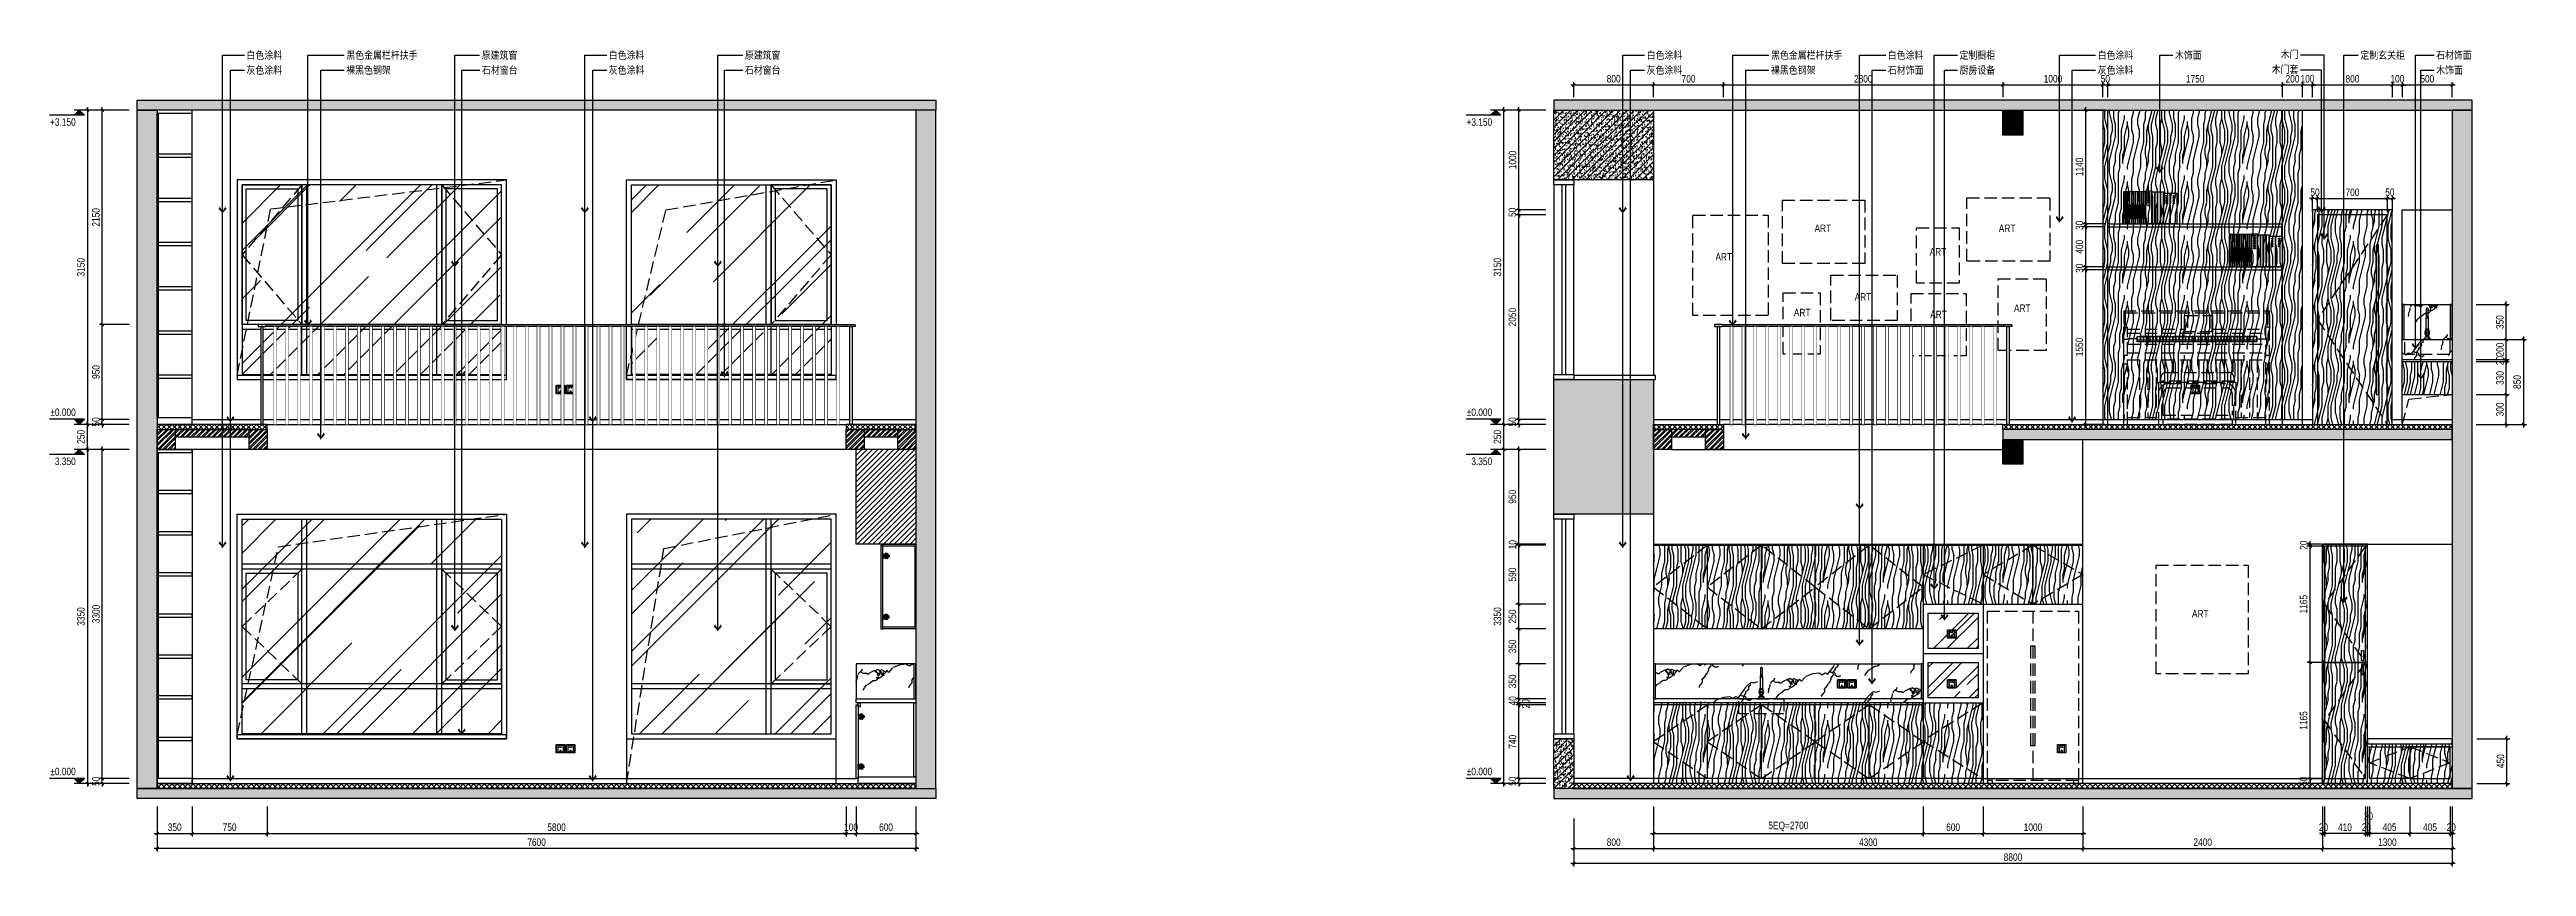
# Model space of a CAD drawing. Extents: x 468514 to 728049, y -74127 to 69080.
# Drawn here: x 522126 to 546937, y 845 to 9032 of the extents above; entities that cross this region are included whole.
import ezdxf
from ezdxf.enums import TextEntityAlignment as Align

# ---------------------------------------------------------------- set-up
doc = ezdxf.new("R2010")
doc.units = 0
doc.header["$LTSCALE"] = 500
doc.header["$MEASUREMENT"] = 0
doc.linetypes.add('DASH', pattern=[0.35, 0.25, -0.1])
doc.layers.get('Defpoints').update_dxf_attribs({"color": 229})
for name, color, linetype in [('E 立面填充', 250, 'Continuous'), ('E 立面墙体', 245, 'Continuous'), ('E 立面家具、洁具', 153, 'Continuous'), ('E 立面材料分格线', 8, 'Continuous'), ('E 立面材料类别线', 154, 'Continuous'), ('E 立面标注尺寸', 9, 'Continuous'), ('E 立面装饰完成线', 225, 'Continuous'), ('E 立面门', 107, 'Continuous')]:
    doc.layers.add(name, color=color, linetype=linetype)
doc.styles.add('PDC DIM', font='PMingLiU-ExtB.ttf', dxfattribs={"width": 0.85})
doc.styles.add('Xref-标准套房C$0$黑体', font='simhei.ttf')
doc.dimstyles.new('PDC-A2', dxfattribs={"dimscale": 0, "dimtxt": 2.5, "dimasz": 1, "dimexe": 1, "dimexo": 1, "dimgap": 0.7, "dimtad": 1, "dimdec": 0, "dimtxsty": 'PDC DIM', "dimblk": 'ARCHTICK', "dimcen": 1, "dimdle": 1, "dimclrd": 8, "dimclre": 8, "dimclrt": 9, "dimadec": 0, "dimazin": 0, "dimtfac": 1, "dimtdec": 0, "dimtix": 1, "dimtmove": 2, "dimatfit": 3, "dimldrblk": 'PDC A2 T R', "dimfxl": 10, "dimfxlon": 1, "dimarcsym": 0})
pattern_1 = [(45, (29110.836, 0), (-35.355339, 35.355339), []), (50, (29110.836, 0), (71.726018, -6.2752135), [7.5, -82.5]), (355, (29110.836, 0), (-13.875133, 75.219213), [6, -66]), (100.4514, (29116.81, -0.52), (57.850938, 68.943954), [6.374019, -70.114211]), (46.1842, (29110.84, 20), (106.724105, -16.551901), [11.25, -123.75]), (96.6356, (29119.73, 18.62), (93.46627, 97.411787), [9.561029, -105.1713]), (351.1842, (29110.84, 20), (93.466195, 97.41186), [9, -99]), (21, (29120.836, 15), (59.690705, -40.261889), [7.5, -82.5]), (326, (29120.836, 15), (24.331533, 72.515005), [6, -66]), (71.4514, (29125.81, 11.645), (84.022263, 32.25305), [6.374019, -70.114211]), (37.5, (29110.836, 0), (1.2159855, 33.2893854), [0.5, -65.2, 0.5, -67, 0.5, -66.25]), (7.5, (29110.836, 0), (26.3069537, 39.4411712), [0.5, -38.2, 0.5, -63.7, 0.5, -25.25]), (327.5, (29088.536, 0), (53.3822436, -2.2554872), [0.5, -25, 0.5, -78, 0.5, -103.5]), (317.5, (29078.536, 0), (58.318617, 10.0104982), [0.5, -32.5, 0.5, -51.8, 0.5, -73.5])]
pattern_2 = [(45, (29110.836, 0), (-26.5165043, 26.5165043), []), (135, (29110.836, 0), (-26.5165043, -26.5165043), [])]
pattern_3 = [(225, (-79.25, 354), (-895.33906, -236.0318), [7.61905, -792.3809]), (207.060616, (-114.443, 416.14), (-1461.0244923, -801.7171985), [36.0378, -7531.89296]), (45, (-82.85, 325.3), (236.0318, 895.33906), [22.85714, -777.1428]), (75.23153, (-287.27, 287.27), (565.68538, 565.68543), [17.6367, -908.29144]), (100.534306, (-282.77, 304.32), (-423.275483, 1554.64633), [13.4633, -2813.8279]), (64.272204, (-285.235, 317.56), (801.717195, 1461.024495), [20.1784, -4217.2839]), (75.23153, (-276.48, 335.74), (565.68538, 565.68543), [26.4551, -899.47304]), (94.37042, (-269.73, 361.32), (-329.65364, 329.65364), [11.7006, -1216.8644]), (64.272204, (-230.66, 419.225), (801.717195, 1461.024495), [20.1784, -4217.2839]), (61.244824, (-238.3, 405.3), (236.03179, 895.33906), [15.8718, -1650.6644]), (150.960523, (-214.07, 391.86), (-329.653628, 329.65364), [27.70814, -2881.6473]), (182.003487, (-188.05, 392.77), (-2120.331756, -142.409914), [26.04286, -5442.9565]), (194.76847, (-179.5, 395), (-565.68543, -565.6854), [8.81836, -917.10984]), (135, (-171.7, 387.2), (565.6854, 565.6854), [11.1, -455.10056]), (175.62958, (-160, 386.28), (-329.65363, 329.65364), [11.7006, -1216.8644]), (135, (-259.85, 383.8), (565.6854, 565.6854), [8.88, -457.32056]), (225, (-252.66, 403.5), (-895.33906, -236.0318), [19.0476, -780.9523]), (225, (-239.2, 417), (-895.33906, -236.0318), [19.0476, -780.9523]), (51.64784, (-158.435, 384.71), (565.685405, 565.685438), [19.17655, -4007.8997]), (203.768825, (-82.85, 325.29), (-895.33906, -236.03179), [12.26074, -2562.4959]), (194.76847, (-94.07, 320.35), (-565.68543, -565.6854), [8.81836, -917.10984]), (164.769547, (-102.6, 318.1), (-329.65364, 329.65359), [7.67256, -1603.5652]), (194.76847, (-110, 320.1), (-565.68543, -565.6854), [8.81836, -917.10984]), (217.621251, (-118.53, 317.87), (-2592.395309, -1933.088101), [34.572, -7225.55]), (210.479445, (-145.914, 296.764), (-1461.0244825, -801.717219), [35.417, -7402.1557]), (49.166286, (-196.417, 255.68), (565.6853934, 565.6854535), [30.55694, -6386.4005]), (55.99282, (-215.95, 226.73), (565.68537, 565.685465), [34.9266, -2409.9339]), (144.737116, (398.925, 452.3), (-329.65364, 329.653627), [22.5245, -4707.62384]), (49.4429614, (272.32, 325.69), (3630.1443387, 4289.4516123), [57.3151, -11978.8536]), (180.83554, (414.85, 452.53), (-1224.992692, 93.621813), [15.9318, -3329.7483]), (135, (418, 449.4), (565.6854, 565.6854), [4.44, -461.76056]), (225, (428.77, 460.16), (-895.33906, -236.0318), [15.2381, -784.76184]), (135, (433.5, 455.46), (565.6854, 565.6854), [6.66, -459.54056]), (61.244824, (433.48, 455.46), (236.03179, 895.33906), [7.9359, -1658.6003]), (135, (275.46, 322.55), (565.6854, 565.6854), [4.44, -461.76056]), (105.230453, (277.47, 315.15), (-329.65364, 329.65363), [7.67256, -1603.5652]), (86.157558, (276.8, 305.05), (-93.621847, 1224.992694), [10.1196, -2114.9892]), (94.37042, (277.24, 299.22), (-329.65364, 329.65364), [5.8503, -1222.7147]), (49.758906, (242.67, 258.37), (565.685414, 565.685436), [53.5178, -5565.85424]), (135, (245.8, 255.2), (565.6854, 565.6854), [4.44, -461.76056]), (45, (243.1, 252.53), (236.0318, 895.33906), [3.8095, -796.1905]), (135, (247.8, 247.8), (565.6854, 565.6854), [6.66, -459.54056]), (89.16446, (410.2, 570.32), (-93.621842, 1224.992693), [15.9318, -3329.7483]), (46.9632996, (369.815, 567.607), (565.6854057, 565.6854466), [64.79994, -13543.188]), (135, (414.9, 565.6), (565.6854, 565.6854), [6.66, -459.54056]), (49.758906, (397.625, 545.184), (565.685414, 565.685436), [26.7589, -5592.6132]), (203.768825, (397.62, 545.18), (-895.33906, -236.03179), [12.26074, -2562.4959]), (45, (378.3, 532.16), (236.0318, 895.33906), [11.4286, -788.57136]), (135, (386.2, 524.3), (565.6854, 565.6854), [11.1, -455.10056]), (48.704735, (363.5, 498.5), (565.685376, 565.685466), [34.3575, -7180.7199]), (135, (383.9, 478.1), (565.6854, 565.6854), [28.86004, -437.34056]), (45, (381.2, 475.4), (236.0318, 895.33906), [3.8095, -796.1905]), (86.157558, (380.53, 465.3), (-93.621847, 1224.992694), [10.1196, -2114.9892]), (135, (342.2, 492.9), (565.6854, 565.6854), [17.76, -448.44056]), (183.842442, (352.28, 493.56), (-1224.99269, 93.62185), [10.1196, -2114.9892]), (135, (360.1, 485.7), (565.6854, 565.6854), [11.1, -455.10056]), (100.534306, (362.59, 472.47), (-423.275483, 1554.64633), [13.4633, -2813.8279]), (86.157558, (361.91, 462.38), (-93.621847, 1224.992694), [10.1196, -2114.9892]), (49.166286, (341.93, 439.255), (565.6853934, 565.6854535), [30.55694, -6386.4005]), (89.16446, (341.7, 423.33), (-93.621842, 1224.992693), [15.9318, -3329.7483]), (59.520554, (323.73, 392.803), (801.7172134, 1461.0244863), [35.417, -7402.1557]), (45, (304.88, 373.95), (236.0318, 895.33906), [26.66666, -773.3333]), (135, (309.6, 369.2), (565.6854, 565.6854), [6.66, -459.54056]), (135, (-71.4, 346.2), (565.6854, 565.6854), [11.1, -455.10056]), (225, (-66, 351.55), (-895.33906, -236.0318), [7.61905, -792.3809]), (75.23153, (-66, 351.55), (565.68538, 565.68543), [13.22754, -912.70064]), (105.230453, (-62.64, 364.34), (-329.65364, 329.65363), [7.67256, -1603.5652]), (135, (-64.66, 371.74), (565.6854, 565.6854), [4.44, -461.76056]), (94.37042, (-67.8, 374.88), (-329.65364, 329.65364), [17.5509, -1211.0141]), (116.057786, (-69.13, 392.38), (-329.653636, 329.653637), [11.73554, -2452.72704]), (135, (-74.3, 402.9), (565.6854, 565.6854), [22.2, -444.00056]), (86.157558, (-90.66, 408.53), (-93.621847, 1224.992694), [10.1196, -2114.9892]), (139.266856, (-51.866, 375.114), (-329.65366, 329.6536006), [51.202, -10701.2144]), (225, (-46.5, 380.5), (-895.33906, -236.0318), [7.61905, -792.3809]), (150.960523, (-46.48, 380.5), (-329.653628, 329.65364), [13.8541, -2895.50136]), (75.23153, (-58.6, 387.23), (565.68538, 565.68543), [8.81836, -917.10984]), (75.23153, (-56.34, 395.75), (565.68538, 565.68543), [4.4092, -921.51896]), (135, (-50.5, 395.3), (565.6854, 565.6854), [6.66, -459.54056]), (194.76847, (-42, 397.56), (-565.68543, -565.6854), [8.81836, -917.10984]), (135, (-37.3, 392.85), (565.6854, 565.6854), [6.66, -459.54056]), (225, (-31.9, 398.23), (-895.33906, -236.0318), [7.61905, -792.3809]), (105.230453, (-31.89, 398.23), (-329.65364, 329.65363), [7.67256, -1603.5652]), (116.057786, (-33.9, 405.64), (-329.653636, 329.653637), [11.73554, -2452.72704]), (135, (-39.06, 416.2), (565.6854, 565.6854), [6.66, -459.54056]), (45, (-46.46, 418.2), (236.0318, 895.33906), [3.8095, -796.1905]), (94.37042, (-45.12, 400.7), (-329.65364, 329.65364), [17.5509, -1211.0141]), (135, (-16.9, 372.4), (565.6854, 565.6854), [39.96006, -426.24056]), (135, (-16.9, 372.4), (565.6854, 565.6854), [6.66, -459.54056]), (75.23153, (-21.58, 377.15), (565.68538, 565.68543), [8.81836, -917.10984]), (135, (-19.3, 385.7), (565.6854, 565.6854), [6.66, -459.54056]), (135, (-3.6, 370), (565.6854, 565.6854), [28.86004, -437.34056]), (109.920414, (-3.63, 369.98), (-752.929114, 1884.299969), [26.962, -5635.0612]), (89.16446, (-12.82, 395.33), (-93.621842, 1224.992693), [15.9318, -3329.7483]), (225, (-4.5, 419.34), (-895.33906, -236.0318), [11.4286, -788.57136]), (75.23153, (-114.44, 416.14), (565.68538, 565.68543), [4.4092, -921.51896]), (135, (-108.6, 415.7), (565.6854, 565.6854), [6.66, -459.54056]), (225, (-103.2, 421.1), (-895.33906, -236.0318), [7.61905, -792.3809]), (180.83554, (-87.29, 421.32), (-1224.992692, 93.621813), [15.9318, -3329.7483]), (55.99282, (-87.29, 421.32), (565.68537, 565.685465), [11.6422, -2433.2183]), (135, (-76.1, 426.26), (565.6854, 565.6854), [6.66, -459.54056]), (225, (-70.7, 431.65), (-895.33906, -236.0318), [7.61905, -792.3809]), (175.62958, (-64.85, 431.2), (-329.65363, 329.65364), [5.8503, -1222.7147]), (135, (-57, 423.35), (565.6854, 565.6854), [11.1, -455.10056]), (183.842442, (-46.9, 424.03), (-1224.99269, 93.62185), [10.1196, -2114.9892]), (135, (-43.8, 420.9), (565.6854, 565.6854), [4.44, -461.76056]), (225, (-35.7, 428.97), (-895.33906, -236.0318), [11.4286, -788.57136]), (169.465693, (-22.45, 426.51), (-1554.64633, 423.275476), [13.4633, -2813.8279]), (153.942213, (9.18, 411.04), (-329.653664, 329.653577), [35.2066, -2429.256]), (225, (17.26, 419.12), (-895.33906, -236.0318), [11.4286, -788.57136]), (194.76847, (25.8, 421.37), (-565.68543, -565.6854), [8.81836, -917.10984]), (135, (43.06, 404.1), (565.6854, 565.6854), [24.42, -441.78056]), (48.9219994, (43.056, 404.105), (4195.8297647, 4855.1370363), [64.9139, -13567.0104]), (200.61756, (156.174, 479.55), (-3251.70261, -1273.78079), [75.2862, -7829.76336]), (184.578541, (221.018, 484.741), (-2120.3317516, -142.4099958), [65.052, -13595.8712]), (147.887442, (249.953, 466.58), (-3202.9145185, 2071.5436413), [34.16054, -7139.55416]), (225, (258.03, 474.66), (-895.33906, -236.0318), [11.4286, -788.57136]), (203.768825, (269.25, 479.6), (-895.33906, -236.03179), [12.26074, -2562.4959]), (225, (277.34, 487.7), (-895.33906, -236.0318), [11.4286, -788.57136]), (135, (280.5, 484.55), (565.6854, 565.6854), [4.44, -461.76056]), (169.465693, (293.71, 482.09), (-1554.64633, 423.275476), [13.4633, -2813.8279]), (135, (303.1, 472.7), (565.6854, 565.6854), [13.32, -452.88056]), (50.54746, (303.13, 472.67), (565.685395, 565.685445), [45.9294, -4776.65736]), (53.833124, (332.316, 508.13), (1933.0880126, 2592.3953767), [57.8287, -12086.2016]), (75.23153, (366.44, 554.8), (565.68538, 565.68543), [13.22754, -912.70064]), (48.032543, (-27.64, 361.665), (565.6853914, 565.685458), [83.92705, -8728.4128]), (210.479445, (-27.64, 361.665), (-1461.0244825, -801.717219), [35.417, -7402.1557]), (194.76847, (-58.16, 343.7), (-565.68543, -565.6854), [8.81836, -917.10984]), (45, (424.6, 609.8), (236.0318, 895.33906), [7.61905, -792.3809]), (135, (427.7, 606.7), (565.6854, 565.6854), [4.44, -461.76056]), (105.230453, (429.74, 599.27), (-329.65364, 329.65363), [7.67256, -1603.5652]), (45, (424.35, 593.9), (236.0318, 895.33906), [7.61905, -792.3809]), (135, (424.35, 593.9), (565.6854, 565.6854), [4.44, -461.76056]), (45, (410.43, 586.25), (236.0318, 895.33906), [15.2381, -784.76184]), (175.62958, (419.87, 614.52), (-329.65363, 329.65364), [5.8503, -1222.7147]), (225, (433.34, 628), (-895.33906, -236.0318), [19.0476, -780.9523]), (175.62958, (439.17, 627.55), (-329.65363, 329.65364), [5.8503, -1222.7147]), (169.465693, (452.41, 625.09), (-1554.64633, 423.275476), [13.4633, -2813.8279]), (135, (457.1, 620.4), (565.6854, 565.6854), [6.66, -459.54056]), (203.768825, (468.34, 625.32), (-895.33906, -236.03179), [12.26074, -2562.4959]), (198.45784, (496.615, 634.756), (-895.3390526, -236.0318135), [29.8083, -6229.932])]
pattern_4 = [(90, (0, 0), (-600, 4e-14), [120, -180, 60, -240]), (90, (-15, 420), (-600, 4e-14), [120, -480]), (90, (-45, 360), (-600, 4e-14), [60, -540]), (90, (-60, 30), (-600, 4e-14), [30, -420, 30, -120]), (90, (-90, 240), (-600, 4e-14), [120, -180, 30, -270]), (90, (-105, 90), (-600, 4e-14), [90, -510]), (90, (-120, 240), (-600, 4e-14), [180, -420]), (90, (-135, 60), (-600, 4e-14), [120, -480]), (90, (-150, 300), (-600, 4e-14), [300, -300]), (90, (-180, 120), (-600, 4e-14), [60, -180, 120, -240]), (90, (-195, 540), (-600, 4e-14), [120, -480]), (90, (-210, 420), (-600, 4e-14), [60, -540]), (90, (-225, 300), (-600, 4e-14), [60, -540]), (90, (-240, 1e-14), (-600, 4e-14), [120, -480]), (90, (-255, 300), (-600, 4e-14), [120, -480]), (90, (-285, 300), (-600, 4e-14), [120, -120, 120, -240]), (90, (-315, 180), (-600, 4e-14), [60, -300, 120, -120]), (90, (-330, 300), (-600, 4e-14), [180, -420]), (90, (-360, 300), (-600, 4e-14), [120, -480]), (90, (-375, 60), (-600, 4e-14), [180, -240, 60, -120]), (90, (-405, 60), (-600, 4e-14), [300, -300]), (90, (-420, 420), (-600, 4e-14), [60, -540]), (90, (-435, 240), (-600, 4e-14), [120, -480]), (90, (-450, 120), (-600, 4e-14), [60, -240, 60, -240]), (90, (-465, 60), (-600, 4e-14), [60, -180, 120, -240]), (90, (-480, 180), (-600, 4e-14), [60, -300, 60, -180]), (90, (-495, 300), (-600, 4e-14), [180, -420]), (90, (-525, 60), (-600, 4e-14), [120, -480]), (90, (-540, 360), (-600, 4e-14), [60, -540]), (90, (-555, 480), (-600, 4e-14), [60, -540]), (104.036243, (-45, 420), (2e-08, 600), [61.8, -2412.0633]), (104.036243, (-180, 480), (2e-08, 600), [61.8, -2412.0633]), (104.036243, (-540, 420), (2e-08, 600), [61.8, -2412.0633]), (104.036243, (-315, 240), (2e-08, 600), [61.8, -2412.0633]), (104.036243, (-405, 360), (2e-08, 600), [61.8, -2412.0633]), (104.036243, (-360, 420), (2e-08, 600), [61.8, -2412.0633]), (104.036243, (-465, 120), (2e-08, 600), [61.8, -2412.0633]), (104.036243, (-435, 360), (2e-08, 600), [61.8, -2412.0633]), (104.036243, (-210, 480), (2e-08, 600), [123.6, -2350.2633]), (104.036243, (-255, 420), (2e-08, 600), [123.6, -2350.2633]), (104.036243, (-285, 420), (2e-08, 600), [123.6, -2350.2633]), (255.963757, (-90, 240), (2e-08, -600), [61.8, -123.6, 61.8, -2226.6633]), (255.963757, (-180, 120), (2e-08, -600), [61.8, -2412.0633]), (255.963757, (-450, 120), (2e-08, -600), [123.6, -2350.2633]), (284.036243, (-15, 420), (-2e-08, -600), [61.8, -2412.0633]), (75.963757, (-15, 540), (-2e-08, 600), [61.8, -2412.0633]), (75.963757, (-225, 360), (-2e-08, 600), [61.8, -2412.0633]), (75.963757, (-330, 480), (-2e-08, 600), [61.8, -2412.0633]), (75.963757, (-375, 240), (-2e-08, 600), [61.8, -2412.0633]), (75.963757, (-450, 180), (-2e-08, 600), [61.8, -2412.0633]), (75.963757, (-480, 240), (-2e-08, 600), [61.8, -2412.0633]), (75.963757, (-375, 240), (-2e-08, 600), [61.8, -2412.0633]), (75.963757, (-465, 420), (-2e-08, 600), [247.2, -2226.6633]), (75.963757, (-60, 60), (-2e-08, 600), [247.2, -2226.6633]), (75.963757, (-105, 120), (-2e-08, 600), [247.2, -2226.6633]), (75.963757, (-135, 180), (-2e-08, 600), [61.8, -123.6, 123.6, -2164.8633]), (75.963757, (-180, 180), (-2e-08, 600), [123.6, -123.6, 123.6, -2103.0633]), (75.963757, (-240, 120), (-2e-08, 600), [247.2, -2226.6633]), (75.963757, (-285, 60), (-2e-08, 600), [247.2, -2226.6633]), (75.963757, (-315, 60), (-2e-08, 600), [247.2, -2226.6633]), (75.963757, (-495, 480), (-2e-08, 600), [61.8, -2412.0633]), (75.963768, (-555, 540), (-0.000115, 600), [123.6, -2350.2633]), (75.963768, (-525, 180), (-0.000115, 600), [123.6, -2350.2633]), (75.963758, (7e-15, 120), (-1e-05, 600), [247.2, -2226.6633]), (75.963758, (-420, 480), (-1e-05, 600), [185.4, -2288.4633]), (75.963758, (-375, 540), (-1e-05, 600), [370.8, -2103.0633])]

msp = doc.modelspace()

# ---------------------------------------------------------------- texts
at = {"layer": 'E 立面标注尺寸', "color": 9, "char_height": 75, "style": 'PDC DIM'}
for s, insert, attachment_point in [('{\\fPMingLiU|b0|i0|c134|p18;白色涂料}', (524098.9, 9012.5), 1), ('{\\fPMingLiU|b0|i0|c136|p18;黑色金属栏杆扶手}', (525098.3, 9012.5), 1), ('原建筑窗', (526455.5, 9012.5), 1), ('{\\fPMingLiU|b0|i0|c134|p18;白色涂料}', (527728.4, 9012.5), 1), ('原建筑窗', (529091.2, 9012.5), 1), ('{\\fPMingLiU|b0|i0|c134|p18;白色涂料}', (538124.3, 9012.5), 1), ('{\\fPMingLiU|b0|i0|c136|p18;黑色金属栏杆扶手}', (539370.1, 9012.5), 1), ('白色涂料', (540539.5, 9012.5), 1), ('{\\fPMingLiU|b0|i0|c134|p18;定制橱柜}', (541257.6, 9012.5), 1), ('白色涂料', (542641.3, 9012.5), 1), ('木饰面', (543416.5, 9012.5), 1), ('木门', (544653.9, 8937.5), 9), ('{\\fPMingLiU|b0|i0|c136|p18;定制\\fPMingLiU|b0|i0|c134|p18;玄关柜}', (545273, 9012.5), 1), ('石材饰面', (546032.3, 9012.5), 1), ('{\\fPMingLiU|b0|i0|c134|p18;灰色涂料}', (524098.5, 8862.5), 1), ('{\\fPMingLiU|b0|i0|c134|p18;裸黑色钢架}', (525097.5, 8862.5), 1), ('{\\fPMingLiU|b0|i0|c134|p18;石材窗台}', (526457.2, 8862.5), 1), ('{\\fPMingLiU|b0|i0|c134|p18;灰色涂料}', (527728, 8862.5), 1), ('{\\fPMingLiU|b0|i0|c134|p18;石材窗台}', (529090.5, 8862.5), 1), ('{\\fPMingLiU|b0|i0|c134|p18;灰色涂料}', (538123.9, 8862.5), 1), ('{\\fPMingLiU|b0|i0|c134|p18;裸黑色钢架}', (539369.3, 8862.5), 1), ('{\\fPMingLiU|b0|i0|c134|p18;石材饰面}', (540540.4, 8862.5), 1), ('{\\fPMingLiU|b0|i0|c136|p18;厨房设备}', (541258.7, 8862.5), 1), ('灰色涂料', (542642.2, 8862.5), 1), ('木门套', (544653.4, 8787.5), 9), ('木饰面', (546032.1, 8862.5), 1), ('{\\fPMingLiU|b0|i0|c134|p18;ART}', (539805.3, 7277.2), 1), ('{\\fPMingLiU|b0|i0|c134|p18;ART}', (541651.7, 7277.2), 1), ('{\\fPMingLiU|b0|i0|c134|p18;ART}', (538813.3, 6992.6), 1), ('{\\fPMingLiU|b0|i0|c134|p18;ART}', (540959.3, 7041.7), 1), ('{\\fPMingLiU|b0|i0|c134|p18;ART}', (540207.9, 6590.4), 1), ('{\\fPMingLiU|b0|i0|c134|p18;ART}', (541803.9, 6477.5), 1), ('{\\fPMingLiU|b0|i0|c134|p18;ART}', (543586.4, 3415.4), 1)]:
    msp.add_mtext(s, dxfattribs=dict(at, insert=insert, attachment_point=attachment_point))

# ---------------------------------------------------------------- blocks, each defined once
blk = doc.blocks.new('sdfds')
at = {"linetype": 'ByBlock'}
for p, q in [((0, 25), (0, -25)), ((1, 25), (0, 25)), ((3, 23), (3, -23)), ((63, 8), (3, 8)), ((6, 6), (3, 6)), ((5, 6), (5, -6)), ((6, 6), (6, -6)), ((18, 20), (18, 8)), ((22, 8), (22, -8)), ((43, 25), (23, 25)), ((36, -5), (36, 5)), ((36, 5), (43, 5)), ((43, 6), (43, 5)), ((46, 6), (43, 6)), ((46, 6), (46, -6)), ((48, 20), (48, 8)), ((63, 2), (59, 2)), ((62, 2), (62, -2)), ((63, 8), (63, 2)), ((1, -25), (0, -25)), ((6, -6), (3, -6)), ((63, -8), (3, -8)), ((18, -8), (18, -20)), ((43, -25), (23, -25)), ((43, -5), (36, -5)), ((46, -6), (43, -6)), ((43, -5), (43, -6)), ((48, -8), (48, -20)), ((63, -2), (59, -2)), ((63, -2), (63, -8))]:
    blk.add_line(p, q, dxfattribs=at)
for points in [[(26, 19), (26, 16), (29, 16), (29, 15), (26, 15), (26, 13), (25, 13), (25, 15), (23, 15), (23, 16), (25, 16), (25, 19), (26, 19)], [(29, 3), (29, 0), (26, 0), (26, 0), (29, 0), (29, -3), (30, -3), (30, 0), (32, 0), (32, 0), (30, 0), (30, 3), (29, 3)], [(40, 19), (40, 16), (37, 16), (37, 15), (40, 15), (40, 13), (41, 13), (41, 15), (43, 15), (43, 16), (41, 16), (41, 19), (40, 19)], [(55, 3), (55, 0), (53, 0), (53, 0), (55, 0), (55, -3), (56, -3), (56, 0), (58, 0), (58, 0), (56, 0), (56, 3), (55, 3)], [(26, -19), (26, -16), (29, -16), (29, -15), (26, -15), (26, -13), (25, -13), (25, -15), (23, -15), (23, -16), (25, -16), (25, -19), (26, -19)], [(40, -19), (40, -16), (37, -16), (37, -15), (40, -15), (40, -13), (41, -13), (41, -15), (43, -15), (43, -16), (41, -16), (41, -19), (40, -19)]]:
    blk.add_lwpolyline(points, dxfattribs=at)
for centre in [(26, 16), (29, 0), (40, 16), (56, 0), (26, -16), (40, -16)]:
    blk.add_circle(centre, 4, dxfattribs=at)
for centre, radius, start, end in [((1, 23), 2, 0, 90), ((23, 20), 5, 90, 180), ((40, 18), 3.5, 0, 180), ((40, 14), 3.5, 180, 0), ((43, 20), 5, 0, 90), ((1, -23), 2, 270, 0), ((23, -20), 5, 180, 270), ((26, -14), 3.5, 0, 180), ((26, -18), 3.5, 180, 0), ((43, -20), 5, 270, 0)]:
    blk.add_arc(centre, radius, start, end, dxfattribs=at)
blk = doc.blocks.new('ffffaasd')
at = {"linetype": 'DASH', "lineweight": -2, "ltscale": 20}
for p, q in [((69855, 418080), (69855, 418029)), ((69901, 418085), (69860, 418085)), ((69906, 418080), (69906, 418029)), ((69901, 418024), (69860, 418024))]:
    blk.add_line(p, q, dxfattribs=at)
for points in [[(69843, 418012), (69918, 418012, 0.414214), (69923, 418017), (69923, 418092, 0.414214), (69918, 418097), (69843, 418097, 0.414214), (69838, 418092), (69838, 418017, 0.414214)], [(69843, 418014), (69918, 418014, 0.414214), (69921, 418017), (69921, 418092, 0.414214), (69918, 418095), (69843, 418095, 0.414214), (69840, 418092), (69840, 418017, 0.414214)]]:
    blk.add_lwpolyline(points, format="xyb", close=True, dxfattribs=at)
for points in [[(69874, 418067), (69876, 418067), (69876, 418072), (69874, 418072)], [(69888, 418067), (69886, 418067), (69886, 418072), (69888, 418072)]]:
    blk.add_lwpolyline(points, dxfattribs=at)
for points in [[(69876, 418028), (69878, 418029), (69876, 418034), (69874, 418034)], [(69880, 418038), (69882, 418038), (69882, 418044), (69880, 418044)], [(69886, 418028), (69884, 418029), (69885, 418034), (69887, 418034)]]:
    blk.add_lwpolyline(points, close=True, dxfattribs=at)
for centre, radius, start, end in [((69860, 418080), 5, 90, 180), ((69874, 418069), 2.51, 93.6471, 266.3529), ((69888, 418069), 2.51, 273.6471, 86.3529), ((69901, 418080), 5, 0, 90), ((69860, 418029), 5, 180, 270), ((69901, 418029), 5, 270, 0)]:
    blk.add_arc(centre, radius, start, end, dxfattribs=at)
blk = doc.blocks.new('d34')
at = {"linetype": 'ByBlock', "lineweight": -2}
blk.add_blockref('ffffaasd', (0, 0), dxfattribs=at)
blk = doc.blocks.new('_ArchTick')
at = {"color": 0, "linetype": 'ByBlock', "const_width": 0.4}
blk.add_lwpolyline([(-0.5, -0.5), (0.5, 0.5)], dxfattribs=at)
blk = doc.blocks.new('*D1587')
at = {"layer": 'Defpoints', "color": 0, "transparency": 16777216}
for p in [(522655, 1725), (522955, 1725), (522955, 1675)]:
    blk.add_point(p, dxfattribs=at)
at = {"layer": 'E 立面标注尺寸', "color": 8, "lineweight": -2, "transparency": 16777216}
for p, q in [((522655, 1725), (522655, 1755)), ((522925, 1725), (522625, 1725)), ((522925, 1675), (522625, 1675)), ((522655, 1675), (522655, 1725)), ((522655, 1675), (522655, 1645))]:
    blk.add_line(p, q, dxfattribs=at)
at = {"layer": 'E 立面标注尺寸', "color": 8, "lineweight": -2, "transparency": 16777216, "xscale": 29.99999882274668, "yscale": 29.99999882274668, "zscale": 29.99999882274668}
for p, rotation in [((522655, 1725), 270), ((522655, 1675), 90)]:
    blk.add_blockref('_ArchTick', p, dxfattribs=dict(at, rotation=rotation))
at = {"layer": 'E 立面标注尺寸', "color": 9, "transparency": 16777216, "insert": (522591, 1700), "char_height": 75, "attachment_point": 5, "rotation": 90, "style": 'PDC DIM'}
blk.add_mtext('50', dxfattribs=at)
blk = doc.blocks.new('PDC A2 T R')
at = {"color": 0, "linetype": 'ByBlock'}
blk.add_line((0, 0), (-2, 0), dxfattribs=at)
for points in [[(-2.15, 0.89), (-1.49, 1.35), (-0.6, 0), (0, 0)], [(-2.15, -0.89), (-1.49, -1.35), (-0.6, 0), (0, 0)]]:
    blk.add_solid(points, dxfattribs=at)
blk = doc.blocks.new('*D1588')
at = {"layer": 'Defpoints', "color": 0, "transparency": 16777216}
for p in [(522655, 5025), (522955, 5025), (522955, 1725)]:
    blk.add_point(p, dxfattribs=at)
at = {"layer": 'E 立面标注尺寸', "color": 8, "lineweight": -2, "transparency": 16777216}
for p, q in [((522925, 5025), (522625, 5025)), ((522655, 1695), (522655, 5055)), ((522925, 1725), (522625, 1725))]:
    blk.add_line(p, q, dxfattribs=at)
at = {"layer": 'E 立面标注尺寸', "color": 8, "lineweight": -2, "transparency": 16777216, "xscale": 29.99999882274668, "yscale": 29.99999882274668, "zscale": 29.99999882274668}
for p, rotation in [((522655, 5025), 90), ((522655, 1725), 270)]:
    blk.add_blockref('_ArchTick', p, dxfattribs=dict(at, rotation=rotation))
at = {"layer": 'E 立面标注尺寸', "color": 9, "transparency": 16777216, "insert": (522592, 3375), "char_height": 75, "attachment_point": 5, "rotation": 90, "style": 'PDC DIM'}
blk.add_mtext('3300', dxfattribs=at)
blk = doc.blocks.new('*D1589')
at = {"layer": 'Defpoints', "color": 0, "transparency": 16777216}
for p in [(522505, 5275), (522955, 5275), (522955, 5025)]:
    blk.add_point(p, dxfattribs=at)
at = {"layer": 'E 立面标注尺寸', "color": 8, "lineweight": -2, "transparency": 16777216}
for p, q in [((522805, 5275), (522475, 5275)), ((522505, 4995), (522505, 5305)), ((522805, 5025), (522475, 5025))]:
    blk.add_line(p, q, dxfattribs=at)
at = {"layer": 'E 立面标注尺寸', "color": 8, "lineweight": -2, "transparency": 16777216, "xscale": 29.99999882274668, "yscale": 29.99999882274668, "zscale": 29.99999882274668}
for p, rotation in [((522505, 5275), 90), ((522505, 5025), 270)]:
    blk.add_blockref('_ArchTick', p, dxfattribs=dict(at, rotation=rotation))
at = {"layer": 'E 立面标注尺寸', "color": 9, "transparency": 16777216, "insert": (522441, 5150), "char_height": 75, "attachment_point": 5, "rotation": 90, "style": 'PDC DIM'}
blk.add_mtext('250', dxfattribs=at)
blk = doc.blocks.new('*D1590')
at = {"layer": 'Defpoints', "color": 0, "transparency": 16777216}
for p in [(522655, 5325), (522955, 5325), (522955, 5275)]:
    blk.add_point(p, dxfattribs=at)
at = {"layer": 'E 立面标注尺寸', "color": 8, "lineweight": -2, "transparency": 16777216}
for p, q in [((522925, 5325), (522625, 5325)), ((522925, 5275), (522625, 5275)), ((522655, 5325), (522655, 5355)), ((522655, 5275), (522655, 5325)), ((522655, 5275), (522655, 5245))]:
    blk.add_line(p, q, dxfattribs=at)
at = {"layer": 'E 立面标注尺寸', "color": 8, "lineweight": -2, "transparency": 16777216, "xscale": 29.99999882274668, "yscale": 29.99999882274668, "zscale": 29.99999882274668}
for p, rotation in [((522655, 5325), 270), ((522655, 5275), 90)]:
    blk.add_blockref('_ArchTick', p, dxfattribs=dict(at, rotation=rotation))
at = {"layer": 'E 立面标注尺寸', "color": 9, "transparency": 16777216, "insert": (522591, 5300), "char_height": 75, "attachment_point": 5, "rotation": 90, "style": 'PDC DIM'}
blk.add_mtext('50', dxfattribs=at)
blk = doc.blocks.new('*D1591')
at = {"layer": 'Defpoints', "color": 0, "transparency": 16777216}
for p in [(522655, 6275), (522955, 6275), (522955, 5325)]:
    blk.add_point(p, dxfattribs=at)
at = {"layer": 'E 立面标注尺寸', "color": 8, "lineweight": -2, "transparency": 16777216}
for p, q in [((522925, 6275), (522625, 6275)), ((522655, 5295), (522655, 6305)), ((522925, 5325), (522625, 5325))]:
    blk.add_line(p, q, dxfattribs=at)
at = {"layer": 'E 立面标注尺寸', "color": 8, "lineweight": -2, "transparency": 16777216, "xscale": 29.99999882274668, "yscale": 29.99999882274668, "zscale": 29.99999882274668}
for p, rotation in [((522655, 6275), 90), ((522655, 5325), 270)]:
    blk.add_blockref('_ArchTick', p, dxfattribs=dict(at, rotation=rotation))
at = {"layer": 'E 立面标注尺寸', "color": 9, "transparency": 16777216, "insert": (522591, 5800), "char_height": 75, "attachment_point": 5, "rotation": 90, "style": 'PDC DIM'}
blk.add_mtext('950', dxfattribs=at)
blk = doc.blocks.new('*D1592')
at = {"layer": 'Defpoints', "color": 0, "transparency": 16777216}
for p in [(522655, 8425), (522955, 8425), (522955, 6275)]:
    blk.add_point(p, dxfattribs=at)
at = {"layer": 'E 立面标注尺寸', "color": 8, "lineweight": -2, "transparency": 16777216}
for p, q in [((522655, 6245), (522655, 8455)), ((522925, 8425), (522625, 8425)), ((522925, 6275), (522625, 6275))]:
    blk.add_line(p, q, dxfattribs=at)
at = {"layer": 'E 立面标注尺寸', "color": 8, "lineweight": -2, "transparency": 16777216, "xscale": 29.99999882274668, "yscale": 29.99999882274668, "zscale": 29.99999882274668}
for p, rotation in [((522655, 8425), 90), ((522655, 6275), 270)]:
    blk.add_blockref('_ArchTick', p, dxfattribs=dict(at, rotation=rotation))
at = {"layer": 'E 立面标注尺寸', "color": 9, "transparency": 16777216, "insert": (522591, 7350), "char_height": 75, "attachment_point": 5, "rotation": 90, "style": 'PDC DIM'}
blk.add_mtext('2150', dxfattribs=at)
blk = doc.blocks.new('*D1593')
at = {"layer": 'Defpoints', "color": 0, "transparency": 16777216}
for p in [(522955, 8425), (522505, 5275), (522955, 5275)]:
    blk.add_point(p, dxfattribs=at)
at = {"layer": 'E 立面标注尺寸', "color": 8, "lineweight": -2, "transparency": 16777216}
for p, q in [((522505, 8455), (522505, 5245)), ((522805, 8425), (522475, 8425)), ((522805, 5275), (522475, 5275))]:
    blk.add_line(p, q, dxfattribs=at)
at = {"layer": 'E 立面标注尺寸', "color": 8, "lineweight": -2, "transparency": 16777216, "xscale": 29.99999882274668, "yscale": 29.99999882274668, "zscale": 29.99999882274668}
for p, rotation in [((522505, 8425), 90), ((522505, 5275), 270)]:
    blk.add_blockref('_ArchTick', p, dxfattribs=dict(at, rotation=rotation))
at = {"layer": 'E 立面标注尺寸', "color": 9, "transparency": 16777216, "insert": (522441, 6850), "char_height": 75, "attachment_point": 5, "rotation": 90, "style": 'PDC DIM'}
blk.add_mtext('3150', dxfattribs=at)
blk = doc.blocks.new('*D1594')
at = {"layer": 'Defpoints', "color": 0, "transparency": 16777216}
for p in [(522955, 5025), (522505, 1675), (522955, 1675)]:
    blk.add_point(p, dxfattribs=at)
at = {"layer": 'E 立面标注尺寸', "color": 8, "lineweight": -2, "transparency": 16777216}
for p, q in [((522805, 5025), (522475, 5025)), ((522505, 5055), (522505, 1645)), ((522805, 1675), (522475, 1675))]:
    blk.add_line(p, q, dxfattribs=at)
at = {"layer": 'E 立面标注尺寸', "color": 8, "lineweight": -2, "transparency": 16777216, "xscale": 29.99999882274668, "yscale": 29.99999882274668, "zscale": 29.99999882274668}
for p, rotation in [((522505, 5025), 90), ((522505, 1675), 270)]:
    blk.add_blockref('_ArchTick', p, dxfattribs=dict(at, rotation=rotation))
at = {"layer": 'E 立面标注尺寸', "color": 9, "transparency": 16777216, "insert": (522441, 3350), "char_height": 75, "attachment_point": 5, "rotation": 90, "style": 'PDC DIM'}
blk.add_mtext('3350', dxfattribs=at)
blk = doc.blocks.new('*D1595')
at = {"layer": 'Defpoints', "color": 0, "transparency": 16777216}
for p in [(523205, 1475), (523555, 1475), (523555, 1175)]:
    blk.add_point(p, dxfattribs=at)
at = {"layer": 'E 立面标注尺寸', "color": 8, "lineweight": -2, "transparency": 16777216}
for p, q in [((523205, 1445), (523205, 1145)), ((523555, 1445), (523555, 1145)), ((523175, 1175), (523585, 1175))]:
    blk.add_line(p, q, dxfattribs=at)
at = {"layer": 'E 立面标注尺寸', "color": 8, "lineweight": -2, "transparency": 16777216, "xscale": 29.99999882274668, "yscale": 29.99999882274668, "zscale": 29.99999882274668, "rotation": 180}
blk.add_blockref('_ArchTick', (523205, 1175), dxfattribs=at)
at = {"layer": 'E 立面标注尺寸', "color": 8, "lineweight": -2, "transparency": 16777216, "xscale": 29.99999882274668, "yscale": 29.99999882274668, "zscale": 29.99999882274668}
blk.add_blockref('_ArchTick', (523555, 1175), dxfattribs=at)
at = {"layer": 'E 立面标注尺寸', "color": 9, "transparency": 16777216, "insert": (523380, 1238), "char_height": 75, "attachment_point": 5, "style": 'PDC DIM'}
blk.add_mtext('350', dxfattribs=at)
blk = doc.blocks.new('*D1596')
at = {"layer": 'Defpoints', "color": 0, "transparency": 16777216}
for p in [(523555, 1475), (524305, 1475), (524305, 1175)]:
    blk.add_point(p, dxfattribs=at)
at = {"layer": 'E 立面标注尺寸', "color": 8, "lineweight": -2, "transparency": 16777216}
for p, q in [((523555, 1445), (523555, 1145)), ((524305, 1445), (524305, 1145)), ((523525, 1175), (524335, 1175))]:
    blk.add_line(p, q, dxfattribs=at)
at = {"layer": 'E 立面标注尺寸', "color": 8, "lineweight": -2, "transparency": 16777216, "xscale": 29.99999882274668, "yscale": 29.99999882274668, "zscale": 29.99999882274668, "rotation": 180}
blk.add_blockref('_ArchTick', (523555, 1175), dxfattribs=at)
at = {"layer": 'E 立面标注尺寸', "color": 8, "lineweight": -2, "transparency": 16777216, "xscale": 29.99999882274668, "yscale": 29.99999882274668, "zscale": 29.99999882274668}
blk.add_blockref('_ArchTick', (524305, 1175), dxfattribs=at)
at = {"layer": 'E 立面标注尺寸', "color": 9, "transparency": 16777216, "insert": (523930, 1238), "char_height": 75, "attachment_point": 5, "style": 'PDC DIM'}
blk.add_mtext('750', dxfattribs=at)
blk = doc.blocks.new('*D1597')
at = {"layer": 'Defpoints', "color": 0, "transparency": 16777216}
for p in [(524305, 1475), (530105, 1475), (530105, 1175)]:
    blk.add_point(p, dxfattribs=at)
at = {"layer": 'E 立面标注尺寸', "color": 8, "lineweight": -2, "transparency": 16777216}
for p, q in [((524305, 1445), (524305, 1145)), ((530105, 1445), (530105, 1145)), ((524275, 1175), (530135, 1175))]:
    blk.add_line(p, q, dxfattribs=at)
at = {"layer": 'E 立面标注尺寸', "color": 8, "lineweight": -2, "transparency": 16777216, "xscale": 29.99999882274668, "yscale": 29.99999882274668, "zscale": 29.99999882274668, "rotation": 180}
blk.add_blockref('_ArchTick', (524305, 1175), dxfattribs=at)
at = {"layer": 'E 立面标注尺寸', "color": 8, "lineweight": -2, "transparency": 16777216, "xscale": 29.99999882274668, "yscale": 29.99999882274668, "zscale": 29.99999882274668}
blk.add_blockref('_ArchTick', (530105, 1175), dxfattribs=at)
at = {"layer": 'E 立面标注尺寸', "color": 9, "transparency": 16777216, "insert": (527205, 1238), "char_height": 75, "attachment_point": 5, "style": 'PDC DIM'}
blk.add_mtext('5800', dxfattribs=at)
blk = doc.blocks.new('*D1598')
at = {"layer": 'Defpoints', "color": 0, "transparency": 16777216}
for p in [(530105, 1475), (530205, 1475), (530205, 1175)]:
    blk.add_point(p, dxfattribs=at)
at = {"layer": 'E 立面标注尺寸', "color": 8, "lineweight": -2, "transparency": 16777216}
for p, q in [((530105, 1445), (530105, 1145)), ((530205, 1445), (530205, 1145)), ((530105, 1175), (530075, 1175)), ((530105, 1175), (530205, 1175)), ((530205, 1175), (530235, 1175))]:
    blk.add_line(p, q, dxfattribs=at)
at = {"layer": 'E 立面标注尺寸', "color": 8, "lineweight": -2, "transparency": 16777216, "xscale": 29.99999882274668, "yscale": 29.99999882274668, "zscale": 29.99999882274668}
blk.add_blockref('_ArchTick', (530105, 1175), dxfattribs=at)
at = {"layer": 'E 立面标注尺寸', "color": 8, "lineweight": -2, "transparency": 16777216, "xscale": 29.99999882274668, "yscale": 29.99999882274668, "zscale": 29.99999882274668, "rotation": 180}
blk.add_blockref('_ArchTick', (530205, 1175), dxfattribs=at)
at = {"layer": 'E 立面标注尺寸', "color": 9, "transparency": 16777216, "insert": (530155, 1238), "char_height": 75, "attachment_point": 5, "style": 'PDC DIM'}
blk.add_mtext('100', dxfattribs=at)
blk = doc.blocks.new('*D1599')
at = {"layer": 'Defpoints', "color": 0, "transparency": 16777216}
for p in [(530205, 1475), (530805, 1475), (530805, 1175)]:
    blk.add_point(p, dxfattribs=at)
at = {"layer": 'E 立面标注尺寸', "color": 8, "lineweight": -2, "transparency": 16777216}
for p, q in [((530205, 1445), (530205, 1145)), ((530805, 1445), (530805, 1145)), ((530175, 1175), (530835, 1175))]:
    blk.add_line(p, q, dxfattribs=at)
at = {"layer": 'E 立面标注尺寸', "color": 8, "lineweight": -2, "transparency": 16777216, "xscale": 29.99999882274668, "yscale": 29.99999882274668, "zscale": 29.99999882274668, "rotation": 180}
blk.add_blockref('_ArchTick', (530205, 1175), dxfattribs=at)
at = {"layer": 'E 立面标注尺寸', "color": 8, "lineweight": -2, "transparency": 16777216, "xscale": 29.99999882274668, "yscale": 29.99999882274668, "zscale": 29.99999882274668}
blk.add_blockref('_ArchTick', (530805, 1175), dxfattribs=at)
at = {"layer": 'E 立面标注尺寸', "color": 9, "transparency": 16777216, "insert": (530505, 1238), "char_height": 75, "attachment_point": 5, "style": 'PDC DIM'}
blk.add_mtext('600', dxfattribs=at)
blk = doc.blocks.new('*D1600')
at = {"layer": 'Defpoints', "color": 0, "transparency": 16777216}
for p in [(523205, 1475), (530805, 1475), (523205, 1025)]:
    blk.add_point(p, dxfattribs=at)
at = {"layer": 'E 立面标注尺寸', "color": 8, "lineweight": -2, "transparency": 16777216}
for p, q in [((523205, 1325), (523205, 995)), ((530805, 1325), (530805, 995)), ((530835, 1025), (523175, 1025))]:
    blk.add_line(p, q, dxfattribs=at)
at = {"layer": 'E 立面标注尺寸', "color": 8, "lineweight": -2, "transparency": 16777216, "xscale": 29.99999882274668, "yscale": 29.99999882274668, "zscale": 29.99999882274668, "rotation": 180}
blk.add_blockref('_ArchTick', (523205, 1025), dxfattribs=at)
at = {"layer": 'E 立面标注尺寸', "color": 8, "lineweight": -2, "transparency": 16777216, "xscale": 29.99999882274668, "yscale": 29.99999882274668, "zscale": 29.99999882274668}
blk.add_blockref('_ArchTick', (530805, 1025), dxfattribs=at)
at = {"layer": 'E 立面标注尺寸', "color": 9, "transparency": 16777216, "insert": (527005, 1088), "char_height": 75, "attachment_point": 5, "style": 'PDC DIM'}
blk.add_mtext('7600', dxfattribs=at)
blk = doc.blocks.new('A$C37DB5113')
blk.add_hatch(color=256).paths.add_polyline_path([(150, 75), (75, 0), (0, 75)])
for p, q in [((0, 75), (510, 75)), ((0, 75), (75, 0)), ((150, 75), (75, 0)), ((0, 0), (150, 0))]:
    blk.add_line(p, q)
blk.add_lwpolyline([(150, 75), (75, 0), (0, 75), (150, 75)])
at = {"style": 'Xref-标准套房C$0$黑体', "width": 0.8}
blk.add_attdef('%%P0.000', text='', height=105, dxfattribs=at).set_placement((510, 75), align=Align.BOTTOM_RIGHT)
blk = doc.blocks.new('tap2_elev1')
at = {"linetype": 'ByBlock'}
for points in [[(7968427, -725742), (7968427, -723964, 1), (7967919, -723964), (7967919, -725742)], [(7968562, -729446, 0.6117894), (7968485, -729089), (7967860, -729089, 0.6117894), (7967783, -729446)], [(7967775, -729439, 0.0763619), (7967839, -729405, 0.1063697), (7967890, -729348, 0.1292533), (7967906, -729287, 0.1292533), (7967890, -729226, 0.1063697), (7967839, -729168, 0.0763619), (7967775, -729135, 0.0040245)], [(7968357, -729377, 0.0483287), (7968377, -729348, 0.1292533), (7968394, -729287, 0.1292533), (7968377, -729226, 0.1063697), (7968327, -729168, 0.0846637), (7968255, -729133, 0.0738588), (7968165, -729119, 0.0738588), (7968075, -729133, 0.0846637), (7968003, -729168, 0.1063697), (7967952, -729226, 0.1292533), (7967936, -729287, 0.1292533), (7967952, -729348, 0.0533601), (7967975, -729380, 0.0533601)], [(7968566, -729132, 0.0031887), (7968562, -729133, 0.0846637), (7968491, -729168, 0.1063697), (7968440, -729226, 0.1292533), (7968424, -729287, 0.1292533), (7968440, -729348, 0.1063697), (7968491, -729405, 0.0846637), (7968562, -729441, 0.0031887), (7968566, -729442, 0.0738588)]]:
    blk.add_lwpolyline(points, format="xyb", dxfattribs=at)
for points in [[(7967411, -731591), (7967741, -731007), (7968604, -731007), (7968935, -731591)], [(7967919, -729089), (7967919, -726200)], [(7968427, -726200), (7968427, -729089)]]:
    blk.add_lwpolyline(points, dxfattribs=at)
for points in [[(7967697, -729492, 0.2815744), (7967697, -730443, 3.5514596)], [(7968648, -729492, 0.2815744), (7967697, -729492, 3.5514596)], [(7967697, -730443, 0.2815744), (7968648, -730443, 3.5514596)], [(7968648, -730443, 0.2815744), (7968648, -729492, 3.5514596)]]:
    blk.add_lwpolyline(points, format="xyb")
for points in [[(7967951, -730550), (7967766, -730550), (7967766, -730956), (7968579, -730956), (7968579, -730550), (7968394, -730550)], [(7967792, -730494), (7967792, -730550), (7967951, -730550)], [(7968394, -730550), (7968554, -730550), (7968554, -730494)]]:
    blk.add_lwpolyline(points)
for points in [[(7967792, -731007), (7968554, -731007), (7968554, -730956), (7967792, -730956)], [(7967893, -725768), (7968452, -725768), (7968452, -725742), (7967893, -725742)], [(7967919, -726200), (7968427, -726200), (7968427, -726149), (7967919, -726149)], [(7967411, -731718), (7968935, -731718), (7968935, -731591), (7967411, -731591)]]:
    blk.add_lwpolyline(points, close=True)
blk.add_lwpolyline([(7967906, -726149), (7968439, -726149, 0.4142136), (7968490, -726098), (7968490, -725768), (7967855, -725768), (7967855, -726098, 0.4142136)], format="xyb", close=True)
for radius in [309, 251]:
    blk.add_circle((7968173, -729968), radius)
blk = doc.blocks.new('gangqin2')
at = {"linetype": 'DASH'}
for p, q in [((475904, 4205), (477359, 4205)), ((475904, 4205), (475904, 4039)), ((475904, 3065), (475904, 4039)), ((475904, 3185), (475904, 4039)), ((475940, 4039), (475904, 4039)), ((475917, 4182), (477343, 4182)), ((475917, 4182), (475917, 4039)), ((475940, 3065), (475940, 4039)), ((475940, 4020), (476520, 4020)), ((475940, 3980), (477324, 3980)), ((476520, 4157), (476790, 4157)), ((476520, 3994), (476520, 4157)), ((476520, 3994), (476520, 4157)), ((476520, 4157), (476542, 4157)), ((476790, 3994), (476520, 3994)), ((476542, 4157), (476542, 3994)), ((476790, 4157), (476767, 4157)), ((476767, 4157), (476767, 3994)), ((476790, 4157), (476790, 3994)), ((476790, 3994), (476790, 4157)), ((476790, 4020), (477323, 4020)), ((477323, 4039), (477323, 3065)), ((477359, 4039), (477323, 4039)), ((477343, 4182), (477343, 4039)), ((477359, 4205), (477359, 3185)), ((477359, 4039), (477359, 3065)), ((477359, 4039), (477359, 3892)), ((475940, 3917), (475904, 3917)), ((475940, 3755), (475904, 3755)), ((475940, 3926), (476037, 3926)), ((475940, 3869), (477323, 3869)), ((475940, 3784), (477323, 3784)), ((477239, 3924), (477323, 3924)), ((477359, 3755), (477323, 3755)), ((475904, 3673), (475934, 3673)), ((475940, 3711), (477323, 3711)), ((476254, 3488), (477025, 3488)), ((476254, 3364), (476254, 3488)), ((476275, 3499), (476275, 3529)), ((477010, 3499), (476275, 3499)), ((476332, 3587), (476952, 3587)), ((476354, 3476), (476924, 3476)), ((477010, 3529), (477010, 3499)), ((477025, 3488), (477025, 3364)), ((477323, 3673), (477359, 3673)), ((476254, 3063), (476254, 3376)), ((476299, 3157), (476299, 3375)), ((476356, 3433), (476932, 3433)), ((476990, 3375), (476990, 3157)), ((477024, 3376), (477024, 3063)), ((477025, 3364), (477024, 3364)), ((475940, 3135), (476254, 3135)), ((476299, 3157), (476990, 3157)), ((476990, 3118), (476299, 3118)), ((476299, 3065), (476299, 3118)), ((476990, 3065), (476299, 3065)), ((476990, 3118), (476990, 3065)), ((477024, 3135), (477323, 3135))]:
    blk.add_line(p, q, dxfattribs=at)
at = {"color": 8, "linetype": 'DASH'}
for p, q in [((477236, 3947), (476037, 3947)), ((476037, 3892), (476037, 3947)), ((476037, 3947), (476037, 3892)), ((476037, 3892), (476037, 3947)), ((476037, 3947), (476070, 3947)), ((476037, 3913), (477236, 3913)), ((476037, 3892), (476037, 3913)), ((476037, 3913), (476070, 3913)), ((476070, 3892), (476037, 3892)), ((476070, 3892), (476037, 3892)), ((476070, 3892), (476070, 3947)), ((476070, 3892), (476070, 3947)), ((476070, 3892), (476070, 3947)), ((476070, 3947), (476102, 3947)), ((476070, 3947), (476070, 3892)), ((476070, 3892), (476070, 3913)), ((476070, 3913), (476102, 3913)), ((476070, 3913), (476070, 3892)), ((476102, 3892), (476070, 3892)), ((476102, 3892), (476070, 3892)), ((476102, 3892), (476102, 3947)), ((476102, 3892), (476102, 3947)), ((476102, 3892), (476102, 3947)), ((476102, 3947), (476134, 3947)), ((476102, 3947), (476102, 3892)), ((476102, 3892), (476102, 3913)), ((476102, 3913), (476134, 3913)), ((476102, 3913), (476102, 3892)), ((476134, 3892), (476102, 3892)), ((476134, 3892), (476102, 3892)), ((476134, 3892), (476134, 3947)), ((476134, 3892), (476134, 3947)), ((476134, 3892), (476134, 3947)), ((476134, 3947), (476167, 3947)), ((476134, 3947), (476134, 3892)), ((476134, 3892), (476134, 3913)), ((476134, 3913), (476167, 3913)), ((476134, 3913), (476134, 3892)), ((476167, 3892), (476134, 3892)), ((476167, 3892), (476134, 3892)), ((476167, 3892), (476167, 3947)), ((476167, 3892), (476167, 3947)), ((476167, 3892), (476167, 3947)), ((476167, 3947), (476199, 3947)), ((476167, 3947), (476167, 3892)), ((476167, 3892), (476167, 3913)), ((476167, 3913), (476199, 3913)), ((476167, 3913), (476167, 3892)), ((476199, 3892), (476167, 3892)), ((476199, 3892), (476167, 3892)), ((476199, 3892), (476199, 3947)), ((476199, 3892), (476199, 3947)), ((476199, 3892), (476199, 3947)), ((476199, 3947), (476232, 3947)), ((476199, 3947), (476199, 3892)), ((476199, 3892), (476199, 3913)), ((476199, 3913), (476232, 3913)), ((476199, 3913), (476199, 3892)), ((476232, 3892), (476199, 3892)), ((476232, 3892), (476199, 3892)), ((476232, 3892), (476232, 3947)), ((476232, 3892), (476232, 3947)), ((476232, 3892), (476232, 3947)), ((476232, 3947), (476264, 3947)), ((476232, 3947), (476232, 3892)), ((476232, 3892), (476232, 3913)), ((476232, 3913), (476264, 3913)), ((476232, 3913), (476232, 3892)), ((476264, 3892), (476232, 3892)), ((476264, 3892), (476232, 3892)), ((476264, 3892), (476264, 3947)), ((476264, 3892), (476264, 3947)), ((476264, 3892), (476264, 3947)), ((476264, 3947), (476296, 3947)), ((476264, 3947), (476264, 3892)), ((476264, 3892), (476264, 3913)), ((476264, 3913), (476296, 3913)), ((476264, 3913), (476264, 3892)), ((476296, 3892), (476264, 3892)), ((476296, 3892), (476264, 3892)), ((476296, 3892), (476296, 3947)), ((476296, 3892), (476296, 3947)), ((476296, 3892), (476296, 3947)), ((476296, 3947), (476329, 3947)), ((476296, 3947), (476296, 3892)), ((476296, 3892), (476296, 3913)), ((476296, 3913), (476329, 3913)), ((476296, 3913), (476296, 3892)), ((476329, 3892), (476296, 3892)), ((476329, 3892), (476296, 3892)), ((476329, 3892), (476329, 3947)), ((476329, 3892), (476329, 3947)), ((476329, 3892), (476329, 3947)), ((476329, 3947), (476361, 3947)), ((476329, 3947), (476329, 3892)), ((476329, 3892), (476329, 3913)), ((476329, 3913), (476361, 3913)), ((476329, 3913), (476329, 3892)), ((476361, 3892), (476329, 3892)), ((476361, 3892), (476329, 3892)), ((476361, 3892), (476361, 3947)), ((476361, 3892), (476361, 3947)), ((476361, 3892), (476361, 3947)), ((476361, 3947), (476394, 3947)), ((476361, 3947), (476361, 3892)), ((476361, 3892), (476361, 3913)), ((476361, 3913), (476394, 3913)), ((476361, 3913), (476361, 3892)), ((476394, 3892), (476361, 3892)), ((476394, 3892), (476361, 3892)), ((476394, 3892), (476394, 3947)), ((476394, 3892), (476394, 3947)), ((476394, 3892), (476394, 3947)), ((476394, 3947), (476426, 3947)), ((476394, 3947), (476394, 3892)), ((476394, 3892), (476394, 3913)), ((476394, 3913), (476426, 3913)), ((476394, 3913), (476394, 3892)), ((476426, 3892), (476394, 3892)), ((476426, 3892), (476394, 3892)), ((476426, 3892), (476426, 3947)), ((476426, 3892), (476426, 3947)), ((476426, 3947), (476426, 3892)), ((476426, 3892), (476426, 3947)), ((476426, 3947), (476458, 3947)), ((476426, 3913), (476426, 3892)), ((476426, 3892), (476426, 3913)), ((476426, 3913), (476458, 3913)), ((476458, 3892), (476426, 3892)), ((476458, 3892), (476426, 3892)), ((476458, 3892), (476458, 3947)), ((476458, 3892), (476458, 3947)), ((476458, 3947), (476458, 3892)), ((476458, 3892), (476458, 3947)), ((476458, 3947), (476491, 3947)), ((476458, 3913), (476458, 3892)), ((476458, 3892), (476458, 3913)), ((476458, 3913), (476491, 3913)), ((476491, 3892), (476458, 3892)), ((476491, 3892), (476458, 3892)), ((476491, 3892), (476491, 3947)), ((476491, 3892), (476491, 3947)), ((476491, 3892), (476491, 3947)), ((476491, 3947), (476523, 3947)), ((476491, 3947), (476491, 3892)), ((476491, 3892), (476491, 3913)), ((476491, 3913), (476523, 3913)), ((476491, 3913), (476491, 3892)), ((476523, 3892), (476491, 3892)), ((476523, 3892), (476491, 3892)), ((476523, 3892), (476523, 3947)), ((476523, 3892), (476523, 3947)), ((476523, 3892), (476523, 3947)), ((476523, 3947), (476523, 3892)), ((476523, 3947), (476556, 3947)), ((476523, 3892), (476523, 3913)), ((476523, 3913), (476523, 3892)), ((476523, 3913), (476556, 3913)), ((476556, 3892), (476523, 3892)), ((476556, 3892), (476523, 3892)), ((476556, 3892), (476556, 3947)), ((476556, 3892), (476556, 3947)), ((476556, 3947), (476556, 3892)), ((476556, 3892), (476556, 3947)), ((476556, 3947), (476588, 3947)), ((476556, 3913), (476556, 3892)), ((476556, 3892), (476556, 3913)), ((476556, 3913), (476588, 3913)), ((476588, 3892), (476556, 3892)), ((476588, 3892), (476556, 3892)), ((476588, 3892), (476588, 3947)), ((476588, 3892), (476588, 3947)), ((476588, 3892), (476588, 3947)), ((476588, 3947), (476620, 3947)), ((476588, 3947), (476588, 3892)), ((476588, 3892), (476588, 3913)), ((476588, 3913), (476620, 3913)), ((476588, 3913), (476588, 3892)), ((476620, 3892), (476588, 3892)), ((476620, 3892), (476588, 3892)), ((476620, 3892), (476620, 3947)), ((476620, 3892), (476620, 3947)), ((476620, 3892), (476620, 3947)), ((476620, 3947), (476653, 3947)), ((476620, 3947), (476620, 3892)), ((476620, 3892), (476620, 3913)), ((476620, 3913), (476653, 3913)), ((476620, 3913), (476620, 3892)), ((476653, 3892), (476620, 3892)), ((476653, 3892), (476620, 3892)), ((476653, 3947), (476685, 3947)), ((476653, 3892), (476653, 3947)), ((476653, 3892), (476653, 3947)), ((476653, 3892), (476653, 3947)), ((476653, 3947), (476653, 3892)), ((476653, 3913), (476685, 3913)), ((476653, 3892), (476653, 3913)), ((476653, 3913), (476653, 3892)), ((476685, 3892), (476653, 3892)), ((476685, 3892), (476653, 3892)), ((476685, 3892), (476685, 3947)), ((476685, 3892), (476685, 3947)), ((476685, 3892), (476685, 3947)), ((476685, 3947), (476718, 3947)), ((476685, 3947), (476685, 3892)), ((476685, 3892), (476685, 3913)), ((476685, 3913), (476718, 3913)), ((476685, 3913), (476685, 3892)), ((476718, 3892), (476685, 3892)), ((476718, 3892), (476685, 3892)), ((476718, 3892), (476718, 3947)), ((476718, 3892), (476718, 3947)), ((476718, 3892), (476718, 3947)), ((476718, 3947), (476750, 3947)), ((476718, 3947), (476718, 3892)), ((476718, 3892), (476718, 3913)), ((476718, 3913), (476750, 3913)), ((476718, 3913), (476718, 3892)), ((476750, 3892), (476718, 3892)), ((476750, 3892), (476718, 3892)), ((476750, 3947), (476782, 3947)), ((476750, 3892), (476750, 3947)), ((476750, 3892), (476750, 3947)), ((476750, 3892), (476750, 3947)), ((476750, 3947), (476750, 3892)), ((476750, 3913), (476782, 3913)), ((476750, 3892), (476750, 3913)), ((476750, 3913), (476750, 3892)), ((476782, 3892), (476750, 3892)), ((476782, 3892), (476750, 3892)), ((476782, 3892), (476782, 3947)), ((476782, 3892), (476782, 3947)), ((476782, 3892), (476782, 3947)), ((476782, 3947), (476815, 3947)), ((476782, 3947), (476782, 3892)), ((476782, 3892), (476782, 3913)), ((476782, 3913), (476815, 3913)), ((476782, 3913), (476782, 3892)), ((476815, 3892), (476782, 3892)), ((476815, 3892), (476782, 3892)), ((476815, 3892), (476815, 3947)), ((476815, 3892), (476815, 3947)), ((476815, 3892), (476815, 3947)), ((476815, 3947), (476847, 3947)), ((476815, 3947), (476815, 3892)), ((476815, 3892), (476815, 3913)), ((476815, 3913), (476847, 3913)), ((476815, 3913), (476815, 3892)), ((476847, 3892), (476815, 3892)), ((476847, 3892), (476815, 3892)), ((476847, 3892), (476847, 3947)), ((476847, 3892), (476847, 3947)), ((476847, 3947), (476847, 3892)), ((476847, 3892), (476847, 3947)), ((476847, 3947), (476880, 3947)), ((476847, 3913), (476847, 3892)), ((476847, 3892), (476847, 3913)), ((476847, 3913), (476880, 3913)), ((476880, 3892), (476847, 3892)), ((476880, 3892), (476847, 3892)), ((476880, 3892), (476880, 3947)), ((476880, 3892), (476880, 3947)), ((476880, 3892), (476880, 3947)), ((476880, 3947), (476912, 3947)), ((476880, 3947), (476880, 3892)), ((476880, 3892), (476880, 3913)), ((476880, 3913), (476912, 3913)), ((476880, 3913), (476880, 3892)), ((476912, 3892), (476880, 3892)), ((476912, 3892), (476880, 3892)), ((476912, 3892), (476912, 3947)), ((476912, 3892), (476912, 3947)), ((476912, 3892), (476912, 3947)), ((476912, 3947), (476944, 3947)), ((476912, 3947), (476912, 3892)), ((476912, 3892), (476912, 3913)), ((476912, 3913), (476944, 3913)), ((476912, 3913), (476912, 3892)), ((476944, 3892), (476912, 3892)), ((476944, 3892), (476912, 3892)), ((476944, 3892), (476944, 3947)), ((476944, 3892), (476944, 3947)), ((476944, 3892), (476944, 3947)), ((476944, 3947), (476977, 3947)), ((476944, 3947), (476944, 3892)), ((476944, 3892), (476944, 3913)), ((476944, 3913), (476977, 3913)), ((476944, 3913), (476944, 3892)), ((476977, 3892), (476944, 3892)), ((476977, 3892), (476944, 3892)), ((476977, 3892), (476977, 3947)), ((476977, 3892), (476977, 3947)), ((476977, 3892), (476977, 3947)), ((476977, 3947), (477009, 3947)), ((476977, 3947), (476977, 3892)), ((476977, 3892), (476977, 3913)), ((476977, 3913), (477009, 3913)), ((476977, 3913), (476977, 3892)), ((477009, 3892), (476977, 3892)), ((477009, 3892), (476977, 3892)), ((477009, 3892), (477009, 3947)), ((477009, 3892), (477009, 3947)), ((477009, 3892), (477009, 3947)), ((477009, 3947), (477042, 3947)), ((477009, 3947), (477009, 3892)), ((477009, 3892), (477009, 3913)), ((477009, 3913), (477042, 3913)), ((477009, 3913), (477009, 3892)), ((477042, 3892), (477009, 3892)), ((477042, 3892), (477009, 3892)), ((477042, 3892), (477042, 3947)), ((477042, 3892), (477042, 3947)), ((477042, 3892), (477042, 3947)), ((477042, 3947), (477074, 3947)), ((477042, 3947), (477042, 3892)), ((477042, 3892), (477042, 3913)), ((477042, 3913), (477074, 3913)), ((477042, 3913), (477042, 3892)), ((477074, 3892), (477042, 3892)), ((477074, 3892), (477042, 3892)), ((477074, 3892), (477074, 3947)), ((477074, 3892), (477074, 3947)), ((477074, 3947), (477074, 3892)), ((477074, 3892), (477074, 3947)), ((477074, 3947), (477106, 3947)), ((477074, 3913), (477074, 3892)), ((477074, 3892), (477074, 3913)), ((477074, 3913), (477106, 3913)), ((477106, 3892), (477074, 3892)), ((477106, 3892), (477074, 3892)), ((477106, 3892), (477106, 3947)), ((477106, 3892), (477106, 3947)), ((477106, 3892), (477106, 3947)), ((477106, 3947), (477139, 3947)), ((477106, 3947), (477106, 3892)), ((477106, 3892), (477106, 3913)), ((477106, 3913), (477139, 3913)), ((477106, 3913), (477106, 3892)), ((477139, 3892), (477106, 3892)), ((477139, 3892), (477106, 3892)), ((477139, 3892), (477139, 3947)), ((477139, 3892), (477139, 3947)), ((477139, 3947), (477139, 3892)), ((477139, 3892), (477139, 3947)), ((477139, 3947), (477171, 3947)), ((477139, 3913), (477139, 3892)), ((477139, 3892), (477139, 3913)), ((477139, 3913), (477171, 3913)), ((477171, 3892), (477139, 3892)), ((477171, 3892), (477139, 3892)), ((477171, 3892), (477171, 3947)), ((477171, 3892), (477171, 3947)), ((477171, 3892), (477171, 3947)), ((477171, 3947), (477204, 3947)), ((477171, 3947), (477171, 3892)), ((477171, 3892), (477171, 3913)), ((477171, 3913), (477204, 3913)), ((477171, 3913), (477171, 3892)), ((477204, 3892), (477171, 3892)), ((477204, 3892), (477171, 3892)), ((477204, 3892), (477204, 3947)), ((477204, 3892), (477204, 3947)), ((477204, 3892), (477204, 3947)), ((477204, 3947), (477204, 3892)), ((477204, 3947), (477236, 3947)), ((477204, 3892), (477204, 3913)), ((477204, 3913), (477204, 3892)), ((477204, 3913), (477236, 3913)), ((477236, 3892), (477204, 3892)), ((477236, 3892), (477204, 3892)), ((477236, 3892), (477236, 3947)), ((477236, 3947), (477236, 3892)), ((477236, 3913), (477236, 3892)), ((476060, 3711), (476060, 3135)), ((476145, 3711), (476145, 3135)), ((476230, 3711), (476230, 3135)), ((476315, 3711), (476315, 3584)), ((476400, 3711), (476400, 3587)), ((476485, 3711), (476485, 3587)), ((476570, 3711), (476570, 3587)), ((476655, 3711), (476655, 3587)), ((476740, 3711), (476740, 3587)), ((476825, 3711), (476825, 3587)), ((476910, 3711), (476910, 3587)), ((476995, 3711), (476995, 3568)), ((477080, 3711), (477080, 3135)), ((477165, 3711), (477165, 3135)), ((477241, 3711), (477241, 3135))]:
    blk.add_line(p, q, dxfattribs=at)
at = {"linetype": 'DASH'}
for centre, radius, start, end in [((476354, 3376), 99.6, 90, 180), ((476332, 3529), 57.6, 90, 180), ((476924, 3376), 99.6, 0, 90), ((476952, 3529), 57.6, 0, 90), ((476356, 3375), 57.6, 90, 180), ((476932, 3375), 57.6, 0, 90)]:
    blk.add_arc(centre, radius, start, end, dxfattribs=at)
blk = doc.blocks.new('A$C132B68F5')
for p, q in [((0, 322), (0, 0)), ((21, 322), (0, 322)), ((16, 322), (16, 0)), ((37, 322), (16, 322)), ((21, 0), (21, 322)), ((37, 0), (37, 322)), ((37, 322), (37, 0)), ((57, 322), (37, 322)), ((57, 0), (57, 322)), ((57, 322), (57, 0)), ((78, 322), (57, 322)), ((78, 0), (78, 322)), ((78, 322), (78, 0)), ((99, 322), (78, 322)), ((99, 0), (99, 322)), ((99, 322), (99, 0)), ((120, 322), (99, 322)), ((120, 322), (120, 0)), ((141, 322), (120, 322)), ((120, 0), (120, 322)), ((141, 0), (141, 322)), ((141, 322), (141, 0)), ((162, 322), (141, 322)), ((162, 322), (162, 0)), ((182, 322), (162, 322)), ((162, 0), (162, 322)), ((182, 322), (182, 0)), ((203, 322), (182, 322)), ((182, 0), (182, 322)), ((203, 322), (203, 0)), ((224, 322), (203, 322)), ((203, 0), (203, 322)), ((224, 0), (224, 330)), ((224, 330), (282, 330)), ((224, 0), (224, 322)), ((243, 315), (263, 315)), ((243, 310), (243, 315)), ((263, 310), (243, 310)), ((243, 300), (263, 300)), ((243, 294), (243, 300)), ((263, 294), (243, 294)), ((243, 284), (263, 284)), ((243, 278), (243, 284)), ((263, 278), (243, 278)), ((243, 269), (263, 269)), ((243, 263), (243, 269)), ((263, 263), (243, 263)), ((243, 253), (263, 253)), ((243, 247), (243, 253)), ((263, 315), (263, 310)), ((263, 300), (263, 294)), ((263, 284), (263, 278)), ((263, 269), (263, 263)), ((263, 253), (263, 247)), ((282, 330), (282, 0)), ((282, 319), (312, 319)), ((282, 0), (282, 319)), ((312, 319), (341, 319)), ((312, 0), (312, 319)), ((312, 319), (312, 0)), ((341, 319), (341, 0)), ((341, 319), (370, 319)), ((341, 0), (341, 319)), ((370, 319), (400, 319)), ((370, 0), (370, 319)), ((370, 319), (370, 0)), ((400, 319), (400, 0)), ((400, 306), (465, 306)), ((400, 0), (400, 306)), ((426, 285), (438, 285)), ((426, 280), (426, 285)), ((438, 280), (426, 280)), ((426, 270), (438, 270)), ((426, 264), (426, 270)), ((438, 264), (426, 264)), ((426, 254), (438, 254)), ((426, 249), (426, 254)), ((438, 249), (426, 249)), ((438, 285), (438, 280)), ((438, 270), (438, 264)), ((438, 254), (438, 249)), ((465, 306), (534, 306)), ((465, 0), (465, 306)), ((465, 306), (465, 0)), ((495, 285), (507, 285)), ((495, 280), (495, 285)), ((507, 280), (495, 280)), ((495, 270), (507, 270)), ((495, 264), (495, 270)), ((507, 264), (495, 264)), ((495, 254), (507, 254)), ((495, 249), (495, 254)), ((507, 249), (495, 249)), ((507, 285), (507, 280)), ((507, 270), (507, 264)), ((507, 254), (507, 249)), ((534, 306), (534, 0)), ((0, 0), (21, 0)), ((3, 185), (3, 179)), ((8, 185), (3, 185)), ((3, 179), (8, 179)), ((3, 169), (3, 163)), ((8, 169), (3, 169)), ((3, 163), (8, 163)), ((3, 150), (3, 144)), ((8, 150), (3, 150)), ((3, 144), (8, 144)), ((3, 133), (3, 127)), ((8, 133), (3, 133)), ((3, 127), (8, 127)), ((3, 114), (3, 109)), ((8, 114), (3, 114)), ((3, 109), (8, 109)), ((3, 98), (3, 92)), ((8, 98), (3, 98)), ((3, 92), (8, 92)), ((3, 79), (3, 73)), ((8, 79), (3, 79)), ((3, 73), (8, 73)), ((3, 63), (3, 57)), ((8, 63), (3, 63)), ((3, 57), (8, 57)), ((8, 179), (8, 185)), ((8, 163), (8, 169)), ((8, 144), (8, 150)), ((8, 127), (8, 133)), ((8, 109), (8, 114)), ((8, 92), (8, 98)), ((8, 73), (8, 79)), ((8, 57), (8, 63)), ((16, 0), (37, 0)), ((24, 185), (24, 179)), ((29, 185), (24, 185)), ((24, 179), (29, 179)), ((24, 169), (24, 163)), ((29, 169), (24, 169)), ((24, 163), (29, 163)), ((24, 150), (24, 144)), ((29, 150), (24, 150)), ((24, 144), (29, 144)), ((24, 133), (24, 127)), ((29, 133), (24, 133)), ((24, 127), (29, 127)), ((24, 114), (24, 109)), ((29, 114), (24, 114)), ((24, 109), (29, 109)), ((24, 98), (24, 92)), ((29, 98), (24, 98)), ((24, 92), (29, 92)), ((24, 79), (24, 73)), ((29, 79), (24, 79)), ((24, 73), (29, 73)), ((24, 63), (24, 57)), ((29, 63), (24, 63)), ((24, 57), (29, 57)), ((29, 179), (29, 185)), ((29, 163), (29, 169)), ((29, 144), (29, 150)), ((29, 127), (29, 133)), ((29, 109), (29, 114)), ((29, 92), (29, 98)), ((29, 73), (29, 79)), ((29, 57), (29, 63)), ((37, 0), (57, 0)), ((44, 185), (44, 179)), ((49, 185), (44, 185)), ((44, 179), (49, 179)), ((44, 169), (44, 163)), ((49, 169), (44, 169)), ((44, 163), (49, 163)), ((44, 150), (44, 144)), ((49, 150), (44, 150)), ((44, 144), (49, 144)), ((44, 133), (44, 127)), ((49, 133), (44, 133)), ((44, 127), (49, 127)), ((44, 114), (44, 109)), ((49, 114), (44, 114)), ((44, 109), (49, 109)), ((44, 98), (44, 92)), ((49, 98), (44, 98)), ((44, 92), (49, 92)), ((44, 79), (44, 73)), ((49, 79), (44, 79)), ((44, 73), (49, 73)), ((44, 63), (44, 57)), ((49, 63), (44, 63)), ((44, 57), (49, 57)), ((49, 179), (49, 185)), ((49, 163), (49, 169)), ((49, 144), (49, 150)), ((49, 127), (49, 133)), ((49, 109), (49, 114)), ((49, 92), (49, 98)), ((49, 73), (49, 79)), ((49, 57), (49, 63)), ((57, 0), (78, 0)), ((65, 185), (65, 179)), ((70, 185), (65, 185)), ((65, 179), (70, 179)), ((65, 169), (65, 163)), ((70, 169), (65, 169)), ((65, 163), (70, 163)), ((65, 150), (65, 144)), ((70, 150), (65, 150)), ((65, 144), (70, 144)), ((65, 133), (65, 127)), ((70, 133), (65, 133)), ((65, 127), (70, 127)), ((65, 114), (65, 109)), ((70, 114), (65, 114)), ((65, 109), (70, 109)), ((65, 98), (65, 92)), ((70, 98), (65, 98)), ((65, 92), (70, 92)), ((65, 79), (65, 73)), ((70, 79), (65, 79)), ((65, 73), (70, 73)), ((65, 63), (65, 57)), ((70, 63), (65, 63)), ((65, 57), (70, 57)), ((70, 179), (70, 185)), ((70, 163), (70, 169)), ((70, 144), (70, 150)), ((70, 127), (70, 133)), ((70, 109), (70, 114)), ((70, 92), (70, 98)), ((70, 73), (70, 79)), ((70, 57), (70, 63)), ((78, 0), (99, 0)), ((86, 185), (86, 179)), ((91, 185), (86, 185)), ((86, 179), (91, 179)), ((86, 169), (86, 163)), ((91, 169), (86, 169)), ((86, 163), (91, 163)), ((86, 150), (86, 144)), ((91, 150), (86, 150)), ((86, 144), (91, 144)), ((86, 133), (86, 127)), ((91, 133), (86, 133)), ((86, 127), (91, 127)), ((86, 114), (86, 109)), ((91, 114), (86, 114)), ((86, 109), (91, 109)), ((86, 98), (86, 92)), ((91, 98), (86, 98)), ((86, 92), (91, 92)), ((86, 79), (86, 73)), ((91, 79), (86, 79)), ((86, 73), (91, 73)), ((86, 63), (86, 57)), ((91, 63), (86, 63)), ((86, 57), (91, 57)), ((91, 179), (91, 185)), ((91, 163), (91, 169)), ((91, 144), (91, 150)), ((91, 127), (91, 133)), ((91, 109), (91, 114)), ((91, 92), (91, 98)), ((91, 73), (91, 79)), ((91, 57), (91, 63)), ((99, 0), (120, 0)), ((107, 185), (107, 179)), ((112, 185), (107, 185)), ((107, 179), (112, 179)), ((107, 169), (107, 163)), ((112, 169), (107, 169)), ((107, 163), (112, 163)), ((107, 150), (107, 144)), ((112, 150), (107, 150)), ((107, 144), (112, 144)), ((107, 133), (107, 127)), ((112, 133), (107, 133)), ((107, 127), (112, 127)), ((107, 114), (107, 109)), ((112, 114), (107, 114)), ((107, 109), (112, 109)), ((107, 98), (107, 92)), ((112, 98), (107, 98)), ((107, 92), (112, 92)), ((107, 79), (107, 73)), ((112, 79), (107, 79)), ((107, 73), (112, 73)), ((107, 63), (107, 57)), ((112, 63), (107, 63)), ((107, 57), (112, 57)), ((112, 179), (112, 185)), ((112, 163), (112, 169)), ((112, 144), (112, 150)), ((112, 127), (112, 133)), ((112, 109), (112, 114)), ((112, 92), (112, 98)), ((112, 73), (112, 79)), ((112, 57), (112, 63)), ((120, 0), (141, 0)), ((128, 185), (128, 179)), ((133, 185), (128, 185)), ((128, 179), (133, 179)), ((128, 169), (128, 163)), ((133, 169), (128, 169)), ((128, 163), (133, 163)), ((128, 150), (128, 144)), ((133, 150), (128, 150)), ((128, 144), (133, 144)), ((128, 133), (128, 127)), ((133, 133), (128, 133)), ((128, 127), (133, 127)), ((128, 114), (128, 109)), ((133, 114), (128, 114)), ((128, 109), (133, 109)), ((128, 98), (128, 92)), ((133, 98), (128, 98)), ((128, 92), (133, 92)), ((128, 79), (128, 73)), ((133, 79), (128, 79)), ((128, 73), (133, 73)), ((128, 63), (128, 57)), ((133, 63), (128, 63)), ((128, 57), (133, 57)), ((133, 179), (133, 185)), ((133, 163), (133, 169)), ((133, 144), (133, 150)), ((133, 127), (133, 133)), ((133, 109), (133, 114)), ((133, 92), (133, 98)), ((133, 73), (133, 79)), ((133, 57), (133, 63)), ((141, 0), (162, 0)), ((149, 185), (149, 179)), ((154, 185), (149, 185)), ((149, 179), (154, 179)), ((149, 169), (149, 163)), ((154, 169), (149, 169)), ((149, 163), (154, 163)), ((149, 150), (149, 144)), ((154, 150), (149, 150)), ((149, 144), (154, 144)), ((149, 133), (149, 127)), ((154, 133), (149, 133)), ((149, 127), (154, 127)), ((149, 114), (149, 109)), ((154, 114), (149, 114)), ((149, 109), (154, 109)), ((149, 98), (149, 92)), ((154, 98), (149, 98)), ((149, 92), (154, 92)), ((149, 79), (149, 73)), ((154, 79), (149, 79)), ((149, 73), (154, 73)), ((149, 63), (149, 57)), ((154, 63), (149, 63)), ((149, 57), (154, 57)), ((154, 179), (154, 185)), ((154, 163), (154, 169)), ((154, 144), (154, 150)), ((154, 127), (154, 133)), ((154, 109), (154, 114)), ((154, 92), (154, 98)), ((154, 73), (154, 79)), ((154, 57), (154, 63)), ((162, 0), (182, 0)), ((170, 185), (170, 179)), ((175, 185), (170, 185)), ((170, 179), (175, 179)), ((170, 169), (170, 163)), ((175, 169), (170, 169)), ((170, 163), (175, 163)), ((170, 150), (170, 144)), ((175, 150), (170, 150)), ((170, 144), (175, 144)), ((170, 133), (170, 127)), ((175, 133), (170, 133)), ((170, 127), (175, 127)), ((170, 114), (170, 109)), ((175, 114), (170, 114)), ((170, 109), (175, 109)), ((170, 98), (170, 92)), ((175, 98), (170, 98)), ((170, 92), (175, 92)), ((170, 79), (170, 73)), ((175, 79), (170, 79)), ((170, 73), (175, 73)), ((170, 63), (170, 57)), ((175, 63), (170, 63)), ((170, 57), (175, 57)), ((175, 179), (175, 185)), ((175, 163), (175, 169)), ((175, 144), (175, 150)), ((175, 127), (175, 133)), ((175, 109), (175, 114)), ((175, 92), (175, 98)), ((175, 73), (175, 79)), ((175, 57), (175, 63)), ((182, 0), (203, 0)), ((190, 185), (190, 179)), ((195, 185), (190, 185)), ((190, 179), (195, 179)), ((190, 169), (190, 163)), ((195, 169), (190, 169)), ((190, 163), (195, 163)), ((190, 150), (190, 144)), ((195, 150), (190, 150)), ((190, 144), (195, 144)), ((190, 133), (190, 127)), ((195, 133), (190, 133)), ((190, 127), (195, 127)), ((190, 114), (190, 109)), ((195, 114), (190, 114)), ((190, 109), (195, 109)), ((190, 98), (190, 92)), ((195, 98), (190, 98)), ((190, 92), (195, 92)), ((190, 79), (190, 73)), ((195, 79), (190, 79)), ((190, 73), (195, 73)), ((190, 63), (190, 57)), ((195, 63), (190, 63)), ((190, 57), (195, 57)), ((195, 179), (195, 185)), ((195, 163), (195, 169)), ((195, 144), (195, 150)), ((195, 127), (195, 133)), ((195, 109), (195, 114)), ((195, 92), (195, 98)), ((195, 73), (195, 79)), ((195, 57), (195, 63)), ((203, 0), (224, 0)), ((211, 185), (211, 179)), ((216, 185), (211, 185)), ((211, 179), (216, 179)), ((211, 169), (211, 163)), ((216, 169), (211, 169)), ((211, 163), (216, 163)), ((211, 150), (211, 144)), ((216, 150), (211, 150)), ((211, 144), (216, 144)), ((211, 133), (211, 127)), ((216, 133), (211, 133)), ((211, 127), (216, 127)), ((211, 114), (211, 109)), ((216, 114), (211, 114)), ((211, 109), (216, 109)), ((211, 98), (211, 92)), ((216, 98), (211, 98)), ((211, 92), (216, 92)), ((211, 79), (211, 73)), ((216, 79), (211, 79)), ((211, 73), (216, 73)), ((211, 63), (211, 57)), ((216, 63), (211, 63)), ((211, 57), (216, 57)), ((216, 179), (216, 185)), ((216, 163), (216, 169)), ((216, 144), (216, 150)), ((216, 127), (216, 133)), ((216, 109), (216, 114)), ((216, 92), (216, 98)), ((216, 73), (216, 79)), ((216, 57), (216, 63)), ((282, 0), (224, 0)), ((263, 247), (243, 247)), ((243, 236), (263, 236)), ((243, 230), (243, 236)), ((263, 230), (243, 230)), ((243, 219), (263, 219)), ((243, 213), (243, 219)), ((263, 213), (243, 213)), ((243, 202), (263, 202)), ((243, 196), (243, 202)), ((263, 196), (243, 196)), ((243, 185), (263, 185)), ((243, 179), (243, 185)), ((263, 179), (243, 179)), ((263, 236), (263, 230)), ((263, 219), (263, 213)), ((263, 202), (263, 196)), ((263, 185), (263, 179)), ((312, 0), (282, 0)), ((341, 0), (312, 0)), ((370, 0), (341, 0)), ((400, 0), (370, 0)), ((465, 0), (400, 0)), ((426, 239), (438, 239)), ((426, 233), (426, 239)), ((438, 233), (426, 233)), ((426, 223), (438, 223)), ((426, 217), (426, 223)), ((438, 217), (426, 217)), ((426, 206), (438, 206)), ((426, 200), (426, 206)), ((438, 200), (426, 200)), ((438, 239), (438, 233)), ((438, 223), (438, 217)), ((438, 206), (438, 200)), ((534, 0), (465, 0)), ((495, 239), (507, 239)), ((495, 233), (495, 239)), ((507, 233), (495, 233)), ((495, 223), (507, 223)), ((495, 217), (495, 223)), ((507, 217), (495, 217)), ((495, 206), (507, 206)), ((495, 200), (495, 206)), ((507, 200), (495, 200)), ((507, 239), (507, 233)), ((507, 223), (507, 217)), ((507, 206), (507, 200))]:
    blk.add_line(p, q)
blk = doc.blocks.new('*D1625')
at = {"layer": 'Defpoints', "color": 0, "transparency": 16777216}
for p in [(546174, 1475), (546194, 1475), (546174, 1175)]:
    blk.add_point(p, dxfattribs=at)
at = {"layer": 'E 立面标注尺寸', "color": 8, "lineweight": -2, "transparency": 16777216}
for p, q in [((546174, 1445), (546174, 1145)), ((546194, 1445), (546194, 1145)), ((546174, 1175), (546144, 1175)), ((546194, 1175), (546174, 1175)), ((546194, 1175), (546224, 1175))]:
    blk.add_line(p, q, dxfattribs=at)
at = {"layer": 'E 立面标注尺寸', "color": 8, "lineweight": -2, "transparency": 16777216, "xscale": 29.99999882274668, "yscale": 29.99999882274668, "zscale": 29.99999882274668}
blk.add_blockref('_ArchTick', (546174, 1175), dxfattribs=at)
at = {"layer": 'E 立面标注尺寸', "color": 8, "lineweight": -2, "transparency": 16777216, "xscale": 29.99999882274668, "yscale": 29.99999882274668, "zscale": 29.99999882274668, "rotation": 180}
blk.add_blockref('_ArchTick', (546194, 1175), dxfattribs=at)
at = {"layer": 'E 立面标注尺寸', "color": 9, "transparency": 16777216, "insert": (546184, 1238), "char_height": 75, "attachment_point": 5, "style": 'PDC DIM'}
blk.add_mtext('20', dxfattribs=at)
blk = doc.blocks.new('*D1626')
at = {"layer": 'Defpoints', "color": 0, "transparency": 16777216}
for p in [(545769, 1475), (546174, 1475), (545769, 1175)]:
    blk.add_point(p, dxfattribs=at)
at = {"layer": 'E 立面标注尺寸', "color": 8, "lineweight": -2, "transparency": 16777216}
for p, q in [((545769, 1445), (545769, 1145)), ((546174, 1445), (546174, 1145)), ((546204, 1175), (545739, 1175))]:
    blk.add_line(p, q, dxfattribs=at)
at = {"layer": 'E 立面标注尺寸', "color": 8, "lineweight": -2, "transparency": 16777216, "xscale": 29.99999882274668, "yscale": 29.99999882274668, "zscale": 29.99999882274668, "rotation": 180}
blk.add_blockref('_ArchTick', (545769, 1175), dxfattribs=at)
at = {"layer": 'E 立面标注尺寸', "color": 8, "lineweight": -2, "transparency": 16777216, "xscale": 29.99999882274668, "yscale": 29.99999882274668, "zscale": 29.99999882274668}
blk.add_blockref('_ArchTick', (546174, 1175), dxfattribs=at)
at = {"layer": 'E 立面标注尺寸', "color": 9, "transparency": 16777216, "insert": (545971, 1238), "char_height": 75, "attachment_point": 5, "style": 'PDC DIM'}
blk.add_mtext('405', dxfattribs=at)
blk = doc.blocks.new('*D1627')
at = {"layer": 'Defpoints', "color": 0, "transparency": 16777216}
for p in [(545364, 1475), (545769, 1475), (545364, 1175)]:
    blk.add_point(p, dxfattribs=at)
at = {"layer": 'E 立面标注尺寸', "color": 8, "lineweight": -2, "transparency": 16777216}
for p, q in [((545364, 1445), (545364, 1145)), ((545769, 1445), (545769, 1145)), ((545799, 1175), (545334, 1175))]:
    blk.add_line(p, q, dxfattribs=at)
at = {"layer": 'E 立面标注尺寸', "color": 8, "lineweight": -2, "transparency": 16777216, "xscale": 29.99999882274668, "yscale": 29.99999882274668, "zscale": 29.99999882274668, "rotation": 180}
blk.add_blockref('_ArchTick', (545364, 1175), dxfattribs=at)
at = {"layer": 'E 立面标注尺寸', "color": 8, "lineweight": -2, "transparency": 16777216, "xscale": 29.99999882274668, "yscale": 29.99999882274668, "zscale": 29.99999882274668}
blk.add_blockref('_ArchTick', (545769, 1175), dxfattribs=at)
at = {"layer": 'E 立面标注尺寸', "color": 9, "transparency": 16777216, "insert": (545566, 1238), "char_height": 75, "attachment_point": 5, "style": 'PDC DIM'}
blk.add_mtext('405', dxfattribs=at)
blk = doc.blocks.new('*D1628')
at = {"layer": 'Defpoints', "color": 0, "transparency": 16777216}
for p in [(545344, 1475), (545364, 1475), (545344, 1175)]:
    blk.add_point(p, dxfattribs=at)
at = {"layer": 'E 立面标注尺寸', "color": 8, "lineweight": -2, "transparency": 16777216}
for p, q in [((545344, 1445), (545344, 1145)), ((545364, 1445), (545364, 1145)), ((545344, 1175), (545314, 1175)), ((545364, 1175), (545344, 1175)), ((545364, 1175), (545394, 1175))]:
    blk.add_line(p, q, dxfattribs=at)
at = {"layer": 'E 立面标注尺寸', "color": 8, "lineweight": -2, "transparency": 16777216, "xscale": 29.99999882274668, "yscale": 29.99999882274668, "zscale": 29.99999882274668}
blk.add_blockref('_ArchTick', (545344, 1175), dxfattribs=at)
at = {"layer": 'E 立面标注尺寸', "color": 8, "lineweight": -2, "transparency": 16777216, "xscale": 29.99999882274668, "yscale": 29.99999882274668, "zscale": 29.99999882274668, "rotation": 180}
blk.add_blockref('_ArchTick', (545364, 1175), dxfattribs=at)
at = {"layer": 'E 立面标注尺寸', "color": 9, "transparency": 16777216, "insert": (545354, 1350), "char_height": 75, "attachment_point": 5, "style": 'PDC DIM'}
blk.add_mtext('20', dxfattribs=at)
blk = doc.blocks.new('*D1629')
at = {"layer": 'Defpoints', "color": 0, "transparency": 16777216}
for p in [(545324, 1475), (545344, 1475), (545324, 1175)]:
    blk.add_point(p, dxfattribs=at)
at = {"layer": 'E 立面标注尺寸', "color": 8, "lineweight": -2, "transparency": 16777216}
for p, q in [((545324, 1445), (545324, 1145)), ((545344, 1445), (545344, 1145)), ((545324, 1175), (545294, 1175)), ((545344, 1175), (545324, 1175)), ((545344, 1175), (545374, 1175))]:
    blk.add_line(p, q, dxfattribs=at)
at = {"layer": 'E 立面标注尺寸', "color": 8, "lineweight": -2, "transparency": 16777216, "xscale": 29.99999882274668, "yscale": 29.99999882274668, "zscale": 29.99999882274668}
blk.add_blockref('_ArchTick', (545324, 1175), dxfattribs=at)
at = {"layer": 'E 立面标注尺寸', "color": 8, "lineweight": -2, "transparency": 16777216, "xscale": 29.99999882274668, "yscale": 29.99999882274668, "zscale": 29.99999882274668, "rotation": 180}
blk.add_blockref('_ArchTick', (545344, 1175), dxfattribs=at)
at = {"layer": 'E 立面标注尺寸', "color": 9, "transparency": 16777216, "insert": (545334, 1238), "char_height": 75, "attachment_point": 5, "style": 'PDC DIM'}
blk.add_mtext('20', dxfattribs=at)
blk = doc.blocks.new('*D1630')
at = {"layer": 'Defpoints', "color": 0, "transparency": 16777216}
for p in [(544914, 1475), (545324, 1475), (544914, 1175)]:
    blk.add_point(p, dxfattribs=at)
at = {"layer": 'E 立面标注尺寸', "color": 8, "lineweight": -2, "transparency": 16777216}
for p, q in [((544914, 1445), (544914, 1145)), ((545324, 1445), (545324, 1145)), ((545354, 1175), (544884, 1175))]:
    blk.add_line(p, q, dxfattribs=at)
at = {"layer": 'E 立面标注尺寸', "color": 8, "lineweight": -2, "transparency": 16777216, "xscale": 29.99999882274668, "yscale": 29.99999882274668, "zscale": 29.99999882274668, "rotation": 180}
blk.add_blockref('_ArchTick', (544914, 1175), dxfattribs=at)
at = {"layer": 'E 立面标注尺寸', "color": 8, "lineweight": -2, "transparency": 16777216, "xscale": 29.99999882274668, "yscale": 29.99999882274668, "zscale": 29.99999882274668}
blk.add_blockref('_ArchTick', (545324, 1175), dxfattribs=at)
at = {"layer": 'E 立面标注尺寸', "color": 9, "transparency": 16777216, "insert": (545119, 1238), "char_height": 75, "attachment_point": 5, "style": 'PDC DIM'}
blk.add_mtext('410', dxfattribs=at)
blk = doc.blocks.new('*D1631')
at = {"layer": 'Defpoints', "color": 0, "transparency": 16777216}
for p in [(544894, 1475), (544914, 1475), (544894, 1175)]:
    blk.add_point(p, dxfattribs=at)
at = {"layer": 'E 立面标注尺寸', "color": 8, "lineweight": -2, "transparency": 16777216}
for p, q in [((544894, 1445), (544894, 1145)), ((544914, 1445), (544914, 1145)), ((544894, 1175), (544864, 1175)), ((544914, 1175), (544894, 1175)), ((544914, 1175), (544944, 1175))]:
    blk.add_line(p, q, dxfattribs=at)
at = {"layer": 'E 立面标注尺寸', "color": 8, "lineweight": -2, "transparency": 16777216, "xscale": 29.99999882274668, "yscale": 29.99999882274668, "zscale": 29.99999882274668}
blk.add_blockref('_ArchTick', (544894, 1175), dxfattribs=at)
at = {"layer": 'E 立面标注尺寸', "color": 8, "lineweight": -2, "transparency": 16777216, "xscale": 29.99999882274668, "yscale": 29.99999882274668, "zscale": 29.99999882274668, "rotation": 180}
blk.add_blockref('_ArchTick', (544914, 1175), dxfattribs=at)
at = {"layer": 'E 立面标注尺寸', "color": 9, "transparency": 16777216, "insert": (544904, 1238), "char_height": 75, "attachment_point": 5, "style": 'PDC DIM'}
blk.add_mtext('20', dxfattribs=at)
blk = doc.blocks.new('*D1632')
at = {"layer": 'Defpoints', "color": 0, "transparency": 16777216}
for p in [(538194, 1475), (540894, 1475), (540894, 1175)]:
    blk.add_point(p, dxfattribs=at)
at = {"layer": 'E 立面标注尺寸', "color": 8, "lineweight": -2, "transparency": 16777216}
for p, q in [((538194, 1445), (538194, 1145)), ((540894, 1445), (540894, 1145)), ((538164, 1175), (540924, 1175))]:
    blk.add_line(p, q, dxfattribs=at)
at = {"layer": 'E 立面标注尺寸', "color": 8, "lineweight": -2, "transparency": 16777216, "xscale": 29.99999882274668, "yscale": 29.99999882274668, "zscale": 29.99999882274668, "rotation": 180}
blk.add_blockref('_ArchTick', (538194, 1175), dxfattribs=at)
at = {"layer": 'E 立面标注尺寸', "color": 8, "lineweight": -2, "transparency": 16777216, "xscale": 29.99999882274668, "yscale": 29.99999882274668, "zscale": 29.99999882274668}
blk.add_blockref('_ArchTick', (540894, 1175), dxfattribs=at)
at = {"layer": 'E 立面标注尺寸', "color": 9, "transparency": 16777216, "insert": (539544, 1246), "char_height": 75, "attachment_point": 5, "style": 'PDC DIM'}
blk.add_mtext('5EQ=2700', dxfattribs=at)
blk = doc.blocks.new('*D1633')
at = {"layer": 'Defpoints', "color": 0, "transparency": 16777216}
for p in [(540894, 1475), (541494, 1475), (541494, 1175)]:
    blk.add_point(p, dxfattribs=at)
at = {"layer": 'E 立面标注尺寸', "color": 8, "lineweight": -2, "transparency": 16777216}
for p, q in [((540894, 1445), (540894, 1145)), ((541494, 1445), (541494, 1145)), ((540864, 1175), (541524, 1175))]:
    blk.add_line(p, q, dxfattribs=at)
at = {"layer": 'E 立面标注尺寸', "color": 8, "lineweight": -2, "transparency": 16777216, "xscale": 29.99999882274668, "yscale": 29.99999882274668, "zscale": 29.99999882274668, "rotation": 180}
blk.add_blockref('_ArchTick', (540894, 1175), dxfattribs=at)
at = {"layer": 'E 立面标注尺寸', "color": 8, "lineweight": -2, "transparency": 16777216, "xscale": 29.99999882274668, "yscale": 29.99999882274668, "zscale": 29.99999882274668}
blk.add_blockref('_ArchTick', (541494, 1175), dxfattribs=at)
at = {"layer": 'E 立面标注尺寸', "color": 9, "transparency": 16777216, "insert": (541194, 1238), "char_height": 75, "attachment_point": 5, "style": 'PDC DIM'}
blk.add_mtext('600', dxfattribs=at)
blk = doc.blocks.new('*D1634')
at = {"layer": 'Defpoints', "color": 0, "transparency": 16777216}
for p in [(541494, 1475), (542494, 1475), (542494, 1175)]:
    blk.add_point(p, dxfattribs=at)
at = {"layer": 'E 立面标注尺寸', "color": 8, "lineweight": -2, "transparency": 16777216}
for p, q in [((541494, 1445), (541494, 1145)), ((542494, 1445), (542494, 1145)), ((541464, 1175), (542524, 1175))]:
    blk.add_line(p, q, dxfattribs=at)
at = {"layer": 'E 立面标注尺寸', "color": 8, "lineweight": -2, "transparency": 16777216, "xscale": 29.99999882274668, "yscale": 29.99999882274668, "zscale": 29.99999882274668, "rotation": 180}
blk.add_blockref('_ArchTick', (541494, 1175), dxfattribs=at)
at = {"layer": 'E 立面标注尺寸', "color": 8, "lineweight": -2, "transparency": 16777216, "xscale": 29.99999882274668, "yscale": 29.99999882274668, "zscale": 29.99999882274668}
blk.add_blockref('_ArchTick', (542494, 1175), dxfattribs=at)
at = {"layer": 'E 立面标注尺寸', "color": 9, "transparency": 16777216, "insert": (541994, 1238), "char_height": 75, "attachment_point": 5, "style": 'PDC DIM'}
blk.add_mtext('1000', dxfattribs=at)
blk = doc.blocks.new('*D1635')
at = {"layer": 'Defpoints', "color": 0, "transparency": 16777216}
for p in [(537394, 1475), (538194, 1475), (538194, 1025)]:
    blk.add_point(p, dxfattribs=at)
at = {"layer": 'E 立面标注尺寸', "color": 8, "lineweight": -2, "transparency": 16777216}
for p, q in [((537394, 1325), (537394, 995)), ((538194, 1325), (538194, 995)), ((537364, 1025), (538224, 1025))]:
    blk.add_line(p, q, dxfattribs=at)
at = {"layer": 'E 立面标注尺寸', "color": 8, "lineweight": -2, "transparency": 16777216, "xscale": 29.99999882274668, "yscale": 29.99999882274668, "zscale": 29.99999882274668, "rotation": 180}
blk.add_blockref('_ArchTick', (537394, 1025), dxfattribs=at)
at = {"layer": 'E 立面标注尺寸', "color": 8, "lineweight": -2, "transparency": 16777216, "xscale": 29.99999882274668, "yscale": 29.99999882274668, "zscale": 29.99999882274668}
blk.add_blockref('_ArchTick', (538194, 1025), dxfattribs=at)
at = {"layer": 'E 立面标注尺寸', "color": 9, "transparency": 16777216, "insert": (537794, 1088), "char_height": 75, "attachment_point": 5, "style": 'PDC DIM'}
blk.add_mtext('800', dxfattribs=at)
blk = doc.blocks.new('*D1636')
at = {"layer": 'Defpoints', "color": 0, "transparency": 16777216}
for p in [(538194, 1475), (542494, 1475), (542494, 1025)]:
    blk.add_point(p, dxfattribs=at)
at = {"layer": 'E 立面标注尺寸', "color": 8, "lineweight": -2, "transparency": 16777216}
for p, q in [((538194, 1325), (538194, 995)), ((542494, 1325), (542494, 995)), ((538164, 1025), (542524, 1025))]:
    blk.add_line(p, q, dxfattribs=at)
at = {"layer": 'E 立面标注尺寸', "color": 8, "lineweight": -2, "transparency": 16777216, "xscale": 29.99999882274668, "yscale": 29.99999882274668, "zscale": 29.99999882274668, "rotation": 180}
blk.add_blockref('_ArchTick', (538194, 1025), dxfattribs=at)
at = {"layer": 'E 立面标注尺寸', "color": 8, "lineweight": -2, "transparency": 16777216, "xscale": 29.99999882274668, "yscale": 29.99999882274668, "zscale": 29.99999882274668}
blk.add_blockref('_ArchTick', (542494, 1025), dxfattribs=at)
at = {"layer": 'E 立面标注尺寸', "color": 9, "transparency": 16777216, "insert": (540344, 1088), "char_height": 75, "attachment_point": 5, "style": 'PDC DIM'}
blk.add_mtext('4300', dxfattribs=at)
blk = doc.blocks.new('*D1637')
at = {"layer": 'Defpoints', "color": 0, "transparency": 16777216}
for p in [(542494, 1475), (544894, 1475), (544894, 1025)]:
    blk.add_point(p, dxfattribs=at)
at = {"layer": 'E 立面标注尺寸', "color": 8, "lineweight": -2, "transparency": 16777216}
for p, q in [((542494, 1325), (542494, 995)), ((544894, 1325), (544894, 995)), ((542464, 1025), (544924, 1025))]:
    blk.add_line(p, q, dxfattribs=at)
at = {"layer": 'E 立面标注尺寸', "color": 8, "lineweight": -2, "transparency": 16777216, "xscale": 29.99999882274668, "yscale": 29.99999882274668, "zscale": 29.99999882274668, "rotation": 180}
blk.add_blockref('_ArchTick', (542494, 1025), dxfattribs=at)
at = {"layer": 'E 立面标注尺寸', "color": 8, "lineweight": -2, "transparency": 16777216, "xscale": 29.99999882274668, "yscale": 29.99999882274668, "zscale": 29.99999882274668}
blk.add_blockref('_ArchTick', (544894, 1025), dxfattribs=at)
at = {"layer": 'E 立面标注尺寸', "color": 9, "transparency": 16777216, "insert": (543694, 1088), "char_height": 75, "attachment_point": 5, "style": 'PDC DIM'}
blk.add_mtext('2400', dxfattribs=at)
blk = doc.blocks.new('*D1638')
at = {"layer": 'Defpoints', "color": 0, "transparency": 16777216}
for p in [(544894, 1475), (546194, 1475), (546194, 1025)]:
    blk.add_point(p, dxfattribs=at)
at = {"layer": 'E 立面标注尺寸', "color": 8, "lineweight": -2, "transparency": 16777216}
for p, q in [((544894, 1325), (544894, 995)), ((546194, 1325), (546194, 995)), ((544864, 1025), (546224, 1025))]:
    blk.add_line(p, q, dxfattribs=at)
at = {"layer": 'E 立面标注尺寸', "color": 8, "lineweight": -2, "transparency": 16777216, "xscale": 29.99999882274668, "yscale": 29.99999882274668, "zscale": 29.99999882274668, "rotation": 180}
blk.add_blockref('_ArchTick', (544894, 1025), dxfattribs=at)
at = {"layer": 'E 立面标注尺寸', "color": 8, "lineweight": -2, "transparency": 16777216, "xscale": 29.99999882274668, "yscale": 29.99999882274668, "zscale": 29.99999882274668}
blk.add_blockref('_ArchTick', (546194, 1025), dxfattribs=at)
at = {"layer": 'E 立面标注尺寸', "color": 9, "transparency": 16777216, "insert": (545544, 1088), "char_height": 75, "attachment_point": 5, "style": 'PDC DIM'}
blk.add_mtext('1300', dxfattribs=at)
blk = doc.blocks.new('*D1639')
at = {"layer": 'Defpoints', "color": 0, "transparency": 16777216}
for p in [(537394, 1475), (546194, 1475), (537394, 875)]:
    blk.add_point(p, dxfattribs=at)
at = {"layer": 'E 立面标注尺寸', "color": 8, "lineweight": -2, "transparency": 16777216}
for p, q in [((537394, 1175), (537394, 845)), ((546194, 1175), (546194, 845)), ((546224, 875), (537364, 875))]:
    blk.add_line(p, q, dxfattribs=at)
at = {"layer": 'E 立面标注尺寸', "color": 8, "lineweight": -2, "transparency": 16777216, "xscale": 29.99999882274668, "yscale": 29.99999882274668, "zscale": 29.99999882274668, "rotation": 180}
blk.add_blockref('_ArchTick', (537394, 875), dxfattribs=at)
at = {"layer": 'E 立面标注尺寸', "color": 8, "lineweight": -2, "transparency": 16777216, "xscale": 29.99999882274668, "yscale": 29.99999882274668, "zscale": 29.99999882274668}
blk.add_blockref('_ArchTick', (546194, 875), dxfattribs=at)
at = {"layer": 'E 立面标注尺寸', "color": 9, "transparency": 16777216, "insert": (541794, 938), "char_height": 75, "attachment_point": 5, "style": 'PDC DIM'}
blk.add_mtext('8800', dxfattribs=at)
blk = doc.blocks.new('*D1640')
at = {"layer": 'Defpoints', "color": 0, "transparency": 16777216}
for p in [(545694, 8675), (545694, 8525), (546194, 8525)]:
    blk.add_point(p, dxfattribs=at)
at = {"layer": 'E 立面标注尺寸', "color": 8, "lineweight": -2, "transparency": 16777216}
for p, q in [((545694, 8555), (545694, 8705)), ((546194, 8555), (546194, 8705)), ((546224, 8675), (545664, 8675))]:
    blk.add_line(p, q, dxfattribs=at)
at = {"layer": 'E 立面标注尺寸', "color": 8, "lineweight": -2, "transparency": 16777216, "xscale": 29.99999882274668, "yscale": 29.99999882274668, "zscale": 29.99999882274668, "rotation": 180}
blk.add_blockref('_ArchTick', (545694, 8675), dxfattribs=at)
at = {"layer": 'E 立面标注尺寸', "color": 8, "lineweight": -2, "transparency": 16777216, "xscale": 29.99999882274668, "yscale": 29.99999882274668, "zscale": 29.99999882274668}
blk.add_blockref('_ArchTick', (546194, 8675), dxfattribs=at)
at = {"layer": 'E 立面标注尺寸', "color": 9, "transparency": 16777216, "insert": (545944, 8738), "char_height": 75, "attachment_point": 5, "style": 'PDC DIM'}
blk.add_mtext('500', dxfattribs=at)
blk = doc.blocks.new('*D1641')
at = {"layer": 'Defpoints', "color": 0, "transparency": 16777216}
for p in [(545594, 8675), (545594, 8525), (545694, 8525)]:
    blk.add_point(p, dxfattribs=at)
at = {"layer": 'E 立面标注尺寸', "color": 8, "lineweight": -2, "transparency": 16777216}
for p, q in [((545594, 8555), (545594, 8705)), ((545694, 8555), (545694, 8705)), ((545594, 8675), (545564, 8675)), ((545694, 8675), (545594, 8675)), ((545694, 8675), (545724, 8675))]:
    blk.add_line(p, q, dxfattribs=at)
at = {"layer": 'E 立面标注尺寸', "color": 8, "lineweight": -2, "transparency": 16777216, "xscale": 29.99999882274668, "yscale": 29.99999882274668, "zscale": 29.99999882274668}
blk.add_blockref('_ArchTick', (545594, 8675), dxfattribs=at)
at = {"layer": 'E 立面标注尺寸', "color": 8, "lineweight": -2, "transparency": 16777216, "xscale": 29.99999882274668, "yscale": 29.99999882274668, "zscale": 29.99999882274668, "rotation": 180}
blk.add_blockref('_ArchTick', (545694, 8675), dxfattribs=at)
at = {"layer": 'E 立面标注尺寸', "color": 9, "transparency": 16777216, "insert": (545644, 8738), "char_height": 75, "attachment_point": 5, "style": 'PDC DIM'}
blk.add_mtext('100', dxfattribs=at)
blk = doc.blocks.new('*D1642')
at = {"layer": 'Defpoints', "color": 0, "transparency": 16777216}
for p in [(544794, 8675), (544794, 8525), (545594, 8525)]:
    blk.add_point(p, dxfattribs=at)
at = {"layer": 'E 立面标注尺寸', "color": 8, "lineweight": -2, "transparency": 16777216}
for p, q in [((544794, 8555), (544794, 8705)), ((545594, 8555), (545594, 8705)), ((545624, 8675), (544764, 8675))]:
    blk.add_line(p, q, dxfattribs=at)
at = {"layer": 'E 立面标注尺寸', "color": 8, "lineweight": -2, "transparency": 16777216, "xscale": 29.99999882274668, "yscale": 29.99999882274668, "zscale": 29.99999882274668, "rotation": 180}
blk.add_blockref('_ArchTick', (544794, 8675), dxfattribs=at)
at = {"layer": 'E 立面标注尺寸', "color": 8, "lineweight": -2, "transparency": 16777216, "xscale": 29.99999882274668, "yscale": 29.99999882274668, "zscale": 29.99999882274668}
blk.add_blockref('_ArchTick', (545594, 8675), dxfattribs=at)
at = {"layer": 'E 立面标注尺寸', "color": 9, "transparency": 16777216, "insert": (545194, 8738), "char_height": 75, "attachment_point": 5, "style": 'PDC DIM'}
blk.add_mtext('800', dxfattribs=at)
blk = doc.blocks.new('*D1643')
at = {"layer": 'Defpoints', "color": 0, "transparency": 16777216}
for p in [(544694, 8675), (544694, 8525), (544794, 8525)]:
    blk.add_point(p, dxfattribs=at)
at = {"layer": 'E 立面标注尺寸', "color": 8, "lineweight": -2, "transparency": 16777216}
for p, q in [((544694, 8555), (544694, 8705)), ((544794, 8555), (544794, 8705)), ((544694, 8675), (544664, 8675)), ((544794, 8675), (544694, 8675)), ((544794, 8675), (544824, 8675))]:
    blk.add_line(p, q, dxfattribs=at)
at = {"layer": 'E 立面标注尺寸', "color": 8, "lineweight": -2, "transparency": 16777216, "xscale": 29.99999882274668, "yscale": 29.99999882274668, "zscale": 29.99999882274668}
blk.add_blockref('_ArchTick', (544694, 8675), dxfattribs=at)
at = {"layer": 'E 立面标注尺寸', "color": 8, "lineweight": -2, "transparency": 16777216, "xscale": 29.99999882274668, "yscale": 29.99999882274668, "zscale": 29.99999882274668, "rotation": 180}
blk.add_blockref('_ArchTick', (544794, 8675), dxfattribs=at)
at = {"layer": 'E 立面标注尺寸', "color": 9, "transparency": 16777216, "insert": (544744, 8738), "char_height": 75, "attachment_point": 5, "style": 'PDC DIM'}
blk.add_mtext('100', dxfattribs=at)
blk = doc.blocks.new('*D1644')
at = {"layer": 'Defpoints', "color": 0, "transparency": 16777216}
for p in [(544494, 8675), (544494, 8525), (544694, 8525)]:
    blk.add_point(p, dxfattribs=at)
at = {"layer": 'E 立面标注尺寸', "color": 8, "lineweight": -2, "transparency": 16777216}
for p, q in [((544494, 8555), (544494, 8705)), ((544694, 8555), (544694, 8705)), ((544724, 8675), (544464, 8675))]:
    blk.add_line(p, q, dxfattribs=at)
at = {"layer": 'E 立面标注尺寸', "color": 8, "lineweight": -2, "transparency": 16777216, "xscale": 29.99999882274668, "yscale": 29.99999882274668, "zscale": 29.99999882274668, "rotation": 180}
blk.add_blockref('_ArchTick', (544494, 8675), dxfattribs=at)
at = {"layer": 'E 立面标注尺寸', "color": 8, "lineweight": -2, "transparency": 16777216, "xscale": 29.99999882274668, "yscale": 29.99999882274668, "zscale": 29.99999882274668}
blk.add_blockref('_ArchTick', (544694, 8675), dxfattribs=at)
at = {"layer": 'E 立面标注尺寸', "color": 9, "transparency": 16777216, "insert": (544594, 8738), "char_height": 75, "attachment_point": 5, "style": 'PDC DIM'}
blk.add_mtext('200', dxfattribs=at)
blk = doc.blocks.new('*D1645')
at = {"layer": 'Defpoints', "color": 0, "transparency": 16777216}
for p in [(542744, 8675), (542744, 8525), (544494, 8525)]:
    blk.add_point(p, dxfattribs=at)
at = {"layer": 'E 立面标注尺寸', "color": 8, "lineweight": -2, "transparency": 16777216}
for p, q in [((542744, 8555), (542744, 8705)), ((544494, 8555), (544494, 8705)), ((544524, 8675), (542714, 8675))]:
    blk.add_line(p, q, dxfattribs=at)
at = {"layer": 'E 立面标注尺寸', "color": 8, "lineweight": -2, "transparency": 16777216, "xscale": 29.99999882274668, "yscale": 29.99999882274668, "zscale": 29.99999882274668, "rotation": 180}
blk.add_blockref('_ArchTick', (542744, 8675), dxfattribs=at)
at = {"layer": 'E 立面标注尺寸', "color": 8, "lineweight": -2, "transparency": 16777216, "xscale": 29.99999882274668, "yscale": 29.99999882274668, "zscale": 29.99999882274668}
blk.add_blockref('_ArchTick', (544494, 8675), dxfattribs=at)
at = {"layer": 'E 立面标注尺寸', "color": 9, "transparency": 16777216, "insert": (543619, 8738), "char_height": 75, "attachment_point": 5, "style": 'PDC DIM'}
blk.add_mtext('1750', dxfattribs=at)
blk = doc.blocks.new('*D1646')
at = {"layer": 'Defpoints', "color": 0, "transparency": 16777216}
for p in [(542694, 8675), (542694, 8525), (542744, 8525)]:
    blk.add_point(p, dxfattribs=at)
at = {"layer": 'E 立面标注尺寸', "color": 8, "lineweight": -2, "transparency": 16777216}
for p, q in [((542694, 8555), (542694, 8705)), ((542744, 8555), (542744, 8705)), ((542694, 8675), (542664, 8675)), ((542744, 8675), (542694, 8675)), ((542744, 8675), (542774, 8675))]:
    blk.add_line(p, q, dxfattribs=at)
at = {"layer": 'E 立面标注尺寸', "color": 8, "lineweight": -2, "transparency": 16777216, "xscale": 29.99999882274668, "yscale": 29.99999882274668, "zscale": 29.99999882274668}
blk.add_blockref('_ArchTick', (542694, 8675), dxfattribs=at)
at = {"layer": 'E 立面标注尺寸', "color": 8, "lineweight": -2, "transparency": 16777216, "xscale": 29.99999882274668, "yscale": 29.99999882274668, "zscale": 29.99999882274668, "rotation": 180}
blk.add_blockref('_ArchTick', (542744, 8675), dxfattribs=at)
at = {"layer": 'E 立面标注尺寸', "color": 9, "transparency": 16777216, "insert": (542719, 8738), "char_height": 75, "attachment_point": 5, "style": 'PDC DIM'}
blk.add_mtext('50', dxfattribs=at)
blk = doc.blocks.new('*D1647')
at = {"layer": 'Defpoints', "color": 0, "transparency": 16777216}
for p in [(541694, 8675), (541694, 8525), (542694, 8525)]:
    blk.add_point(p, dxfattribs=at)
at = {"layer": 'E 立面标注尺寸', "color": 8, "lineweight": -2, "transparency": 16777216}
for p, q in [((541694, 8555), (541694, 8705)), ((542694, 8555), (542694, 8705)), ((542724, 8675), (541664, 8675))]:
    blk.add_line(p, q, dxfattribs=at)
at = {"layer": 'E 立面标注尺寸', "color": 8, "lineweight": -2, "transparency": 16777216, "xscale": 29.99999882274668, "yscale": 29.99999882274668, "zscale": 29.99999882274668, "rotation": 180}
blk.add_blockref('_ArchTick', (541694, 8675), dxfattribs=at)
at = {"layer": 'E 立面标注尺寸', "color": 8, "lineweight": -2, "transparency": 16777216, "xscale": 29.99999882274668, "yscale": 29.99999882274668, "zscale": 29.99999882274668}
blk.add_blockref('_ArchTick', (542694, 8675), dxfattribs=at)
at = {"layer": 'E 立面标注尺寸', "color": 9, "transparency": 16777216, "insert": (542194, 8738), "char_height": 75, "attachment_point": 5, "style": 'PDC DIM'}
blk.add_mtext('1000', dxfattribs=at)
blk = doc.blocks.new('*D1648')
at = {"layer": 'Defpoints', "color": 0, "transparency": 16777216}
for p in [(538894, 8675), (538894, 8525), (541694, 8525)]:
    blk.add_point(p, dxfattribs=at)
at = {"layer": 'E 立面标注尺寸', "color": 8, "lineweight": -2, "transparency": 16777216}
for p, q in [((538894, 8555), (538894, 8705)), ((541694, 8555), (541694, 8705)), ((541724, 8675), (538864, 8675))]:
    blk.add_line(p, q, dxfattribs=at)
at = {"layer": 'E 立面标注尺寸', "color": 8, "lineweight": -2, "transparency": 16777216, "xscale": 29.99999882274668, "yscale": 29.99999882274668, "zscale": 29.99999882274668, "rotation": 180}
blk.add_blockref('_ArchTick', (538894, 8675), dxfattribs=at)
at = {"layer": 'E 立面标注尺寸', "color": 8, "lineweight": -2, "transparency": 16777216, "xscale": 29.99999882274668, "yscale": 29.99999882274668, "zscale": 29.99999882274668}
blk.add_blockref('_ArchTick', (541694, 8675), dxfattribs=at)
at = {"layer": 'E 立面标注尺寸', "color": 9, "transparency": 16777216, "insert": (540294, 8738), "char_height": 75, "attachment_point": 5, "style": 'PDC DIM'}
blk.add_mtext('2800', dxfattribs=at)
blk = doc.blocks.new('*D1649')
at = {"layer": 'Defpoints', "color": 0, "transparency": 16777216}
for p in [(538194, 8675), (538194, 8525), (538894, 8525)]:
    blk.add_point(p, dxfattribs=at)
at = {"layer": 'E 立面标注尺寸', "color": 8, "lineweight": -2, "transparency": 16777216}
for p, q in [((538194, 8555), (538194, 8705)), ((538894, 8555), (538894, 8705)), ((538924, 8675), (538164, 8675))]:
    blk.add_line(p, q, dxfattribs=at)
at = {"layer": 'E 立面标注尺寸', "color": 8, "lineweight": -2, "transparency": 16777216, "xscale": 29.99999882274668, "yscale": 29.99999882274668, "zscale": 29.99999882274668, "rotation": 180}
blk.add_blockref('_ArchTick', (538194, 8675), dxfattribs=at)
at = {"layer": 'E 立面标注尺寸', "color": 8, "lineweight": -2, "transparency": 16777216, "xscale": 29.99999882274668, "yscale": 29.99999882274668, "zscale": 29.99999882274668}
blk.add_blockref('_ArchTick', (538894, 8675), dxfattribs=at)
at = {"layer": 'E 立面标注尺寸', "color": 9, "transparency": 16777216, "insert": (538544, 8738), "char_height": 75, "attachment_point": 5, "style": 'PDC DIM'}
blk.add_mtext('700', dxfattribs=at)
blk = doc.blocks.new('*D1650')
at = {"layer": 'Defpoints', "color": 0, "transparency": 16777216}
for p in [(537394, 8675), (537394, 8525), (538194, 8525)]:
    blk.add_point(p, dxfattribs=at)
at = {"layer": 'E 立面标注尺寸', "color": 8, "lineweight": -2, "transparency": 16777216}
for p, q in [((537394, 8555), (537394, 8705)), ((538194, 8555), (538194, 8705)), ((538224, 8675), (537364, 8675))]:
    blk.add_line(p, q, dxfattribs=at)
at = {"layer": 'E 立面标注尺寸', "color": 8, "lineweight": -2, "transparency": 16777216, "xscale": 29.99999882274668, "yscale": 29.99999882274668, "zscale": 29.99999882274668, "rotation": 180}
blk.add_blockref('_ArchTick', (537394, 8675), dxfattribs=at)
at = {"layer": 'E 立面标注尺寸', "color": 8, "lineweight": -2, "transparency": 16777216, "xscale": 29.99999882274668, "yscale": 29.99999882274668, "zscale": 29.99999882274668}
blk.add_blockref('_ArchTick', (538194, 8675), dxfattribs=at)
at = {"layer": 'E 立面标注尺寸', "color": 9, "transparency": 16777216, "insert": (537794, 8738), "char_height": 75, "attachment_point": 5, "style": 'PDC DIM'}
blk.add_mtext('800', dxfattribs=at)
blk = doc.blocks.new('*D1651')
at = {"layer": 'Defpoints', "color": 0, "transparency": 16777216}
for p in [(536844, 1725), (537144, 1725), (537144, 1675)]:
    blk.add_point(p, dxfattribs=at)
at = {"layer": 'E 立面标注尺寸', "color": 8, "lineweight": -2, "transparency": 16777216}
for p, q in [((536844, 1725), (536844, 1755)), ((537114, 1725), (536814, 1725)), ((537114, 1675), (536814, 1675)), ((536844, 1675), (536844, 1725)), ((536844, 1675), (536844, 1645))]:
    blk.add_line(p, q, dxfattribs=at)
at = {"layer": 'E 立面标注尺寸', "color": 8, "lineweight": -2, "transparency": 16777216, "xscale": 29.99999882274668, "yscale": 29.99999882274668, "zscale": 29.99999882274668}
for p, rotation in [((536844, 1725), 270), ((536844, 1675), 90)]:
    blk.add_blockref('_ArchTick', p, dxfattribs=dict(at, rotation=rotation))
at = {"layer": 'E 立面标注尺寸', "color": 9, "transparency": 16777216, "insert": (536780, 1700), "char_height": 75, "attachment_point": 5, "rotation": 90, "style": 'PDC DIM'}
blk.add_mtext('50', dxfattribs=at)
blk = doc.blocks.new('*D1652')
at = {"layer": 'Defpoints', "color": 0, "transparency": 16777216}
for p in [(536844, 2465), (537144, 2465), (537144, 1725)]:
    blk.add_point(p, dxfattribs=at)
at = {"layer": 'E 立面标注尺寸', "color": 8, "lineweight": -2, "transparency": 16777216}
for p, q in [((536844, 1695), (536844, 2495)), ((537114, 2465), (536814, 2465)), ((537114, 1725), (536814, 1725))]:
    blk.add_line(p, q, dxfattribs=at)
at = {"layer": 'E 立面标注尺寸', "color": 8, "lineweight": -2, "transparency": 16777216, "xscale": 29.99999882274668, "yscale": 29.99999882274668, "zscale": 29.99999882274668}
for p, rotation in [((536844, 2465), 90), ((536844, 1725), 270)]:
    blk.add_blockref('_ArchTick', p, dxfattribs=dict(at, rotation=rotation))
at = {"layer": 'E 立面标注尺寸', "color": 9, "transparency": 16777216, "insert": (536781, 2095), "char_height": 75, "attachment_point": 5, "rotation": 90, "style": 'PDC DIM'}
blk.add_mtext('740', dxfattribs=at)
blk = doc.blocks.new('*D1653')
at = {"layer": 'Defpoints', "color": 0, "transparency": 16777216}
for p in [(536844, 2485), (537144, 2485), (537144, 2465)]:
    blk.add_point(p, dxfattribs=at)
at = {"layer": 'E 立面标注尺寸', "color": 8, "lineweight": -2, "transparency": 16777216}
for p, q in [((537114, 2485), (536814, 2485)), ((536844, 2485), (536844, 2515)), ((536844, 2465), (536844, 2485)), ((537114, 2465), (536814, 2465)), ((536844, 2465), (536844, 2435))]:
    blk.add_line(p, q, dxfattribs=at)
at = {"layer": 'E 立面标注尺寸', "color": 8, "lineweight": -2, "transparency": 16777216, "xscale": 29.99999882274668, "yscale": 29.99999882274668, "zscale": 29.99999882274668}
for p, rotation in [((536844, 2485), 270), ((536844, 2465), 90)]:
    blk.add_blockref('_ArchTick', p, dxfattribs=dict(at, rotation=rotation))
at = {"layer": 'E 立面标注尺寸', "color": 9, "transparency": 16777216, "insert": (536914, 2475), "char_height": 75, "attachment_point": 5, "rotation": 90, "style": 'PDC DIM'}
blk.add_mtext('20', dxfattribs=at)
blk = doc.blocks.new('*D1654')
at = {"layer": 'Defpoints', "color": 0, "transparency": 16777216}
for p in [(536844, 2525), (537144, 2525), (537144, 2485)]:
    blk.add_point(p, dxfattribs=at)
at = {"layer": 'E 立面标注尺寸', "color": 8, "lineweight": -2, "transparency": 16777216}
for p, q in [((537114, 2525), (536814, 2525)), ((537114, 2485), (536814, 2485)), ((536844, 2525), (536844, 2555)), ((536844, 2485), (536844, 2525)), ((536844, 2485), (536844, 2455))]:
    blk.add_line(p, q, dxfattribs=at)
at = {"layer": 'E 立面标注尺寸', "color": 8, "lineweight": -2, "transparency": 16777216, "xscale": 29.99999882274668, "yscale": 29.99999882274668, "zscale": 29.99999882274668}
for p, rotation in [((536844, 2525), 270), ((536844, 2485), 90)]:
    blk.add_blockref('_ArchTick', p, dxfattribs=dict(at, rotation=rotation))
at = {"layer": 'E 立面标注尺寸', "color": 9, "transparency": 16777216, "insert": (536781, 2505), "char_height": 75, "attachment_point": 5, "rotation": 90, "style": 'PDC DIM'}
blk.add_mtext('40', dxfattribs=at)
blk = doc.blocks.new('*D1655')
at = {"layer": 'Defpoints', "color": 0, "transparency": 16777216}
for p in [(536844, 2875), (537144, 2875), (537144, 2525)]:
    blk.add_point(p, dxfattribs=at)
at = {"layer": 'E 立面标注尺寸', "color": 8, "lineweight": -2, "transparency": 16777216}
for p, q in [((537114, 2875), (536814, 2875)), ((536844, 2495), (536844, 2905)), ((537114, 2525), (536814, 2525))]:
    blk.add_line(p, q, dxfattribs=at)
at = {"layer": 'E 立面标注尺寸', "color": 8, "lineweight": -2, "transparency": 16777216, "xscale": 29.99999882274668, "yscale": 29.99999882274668, "zscale": 29.99999882274668}
for p, rotation in [((536844, 2875), 90), ((536844, 2525), 270)]:
    blk.add_blockref('_ArchTick', p, dxfattribs=dict(at, rotation=rotation))
at = {"layer": 'E 立面标注尺寸', "color": 9, "transparency": 16777216, "insert": (536780, 2700), "char_height": 75, "attachment_point": 5, "rotation": 90, "style": 'PDC DIM'}
blk.add_mtext('350', dxfattribs=at)
blk = doc.blocks.new('*D1656')
at = {"layer": 'Defpoints', "color": 0, "transparency": 16777216}
for p in [(536844, 3225), (537144, 3225), (537144, 2875)]:
    blk.add_point(p, dxfattribs=at)
at = {"layer": 'E 立面标注尺寸', "color": 8, "lineweight": -2, "transparency": 16777216}
for p, q in [((536844, 2845), (536844, 3255)), ((537114, 3225), (536814, 3225)), ((537114, 2875), (536814, 2875))]:
    blk.add_line(p, q, dxfattribs=at)
at = {"layer": 'E 立面标注尺寸', "color": 8, "lineweight": -2, "transparency": 16777216, "xscale": 29.99999882274668, "yscale": 29.99999882274668, "zscale": 29.99999882274668}
for p, rotation in [((536844, 3225), 90), ((536844, 2875), 270)]:
    blk.add_blockref('_ArchTick', p, dxfattribs=dict(at, rotation=rotation))
at = {"layer": 'E 立面标注尺寸', "color": 9, "transparency": 16777216, "insert": (536780, 3050), "char_height": 75, "attachment_point": 5, "rotation": 90, "style": 'PDC DIM'}
blk.add_mtext('350', dxfattribs=at)
blk = doc.blocks.new('*D1657')
at = {"layer": 'Defpoints', "color": 0, "transparency": 16777216}
for p in [(536844, 3475), (537144, 3475), (537144, 3225)]:
    blk.add_point(p, dxfattribs=at)
at = {"layer": 'E 立面标注尺寸', "color": 8, "lineweight": -2, "transparency": 16777216}
for p, q in [((537114, 3475), (536814, 3475)), ((536844, 3195), (536844, 3505)), ((537114, 3225), (536814, 3225))]:
    blk.add_line(p, q, dxfattribs=at)
at = {"layer": 'E 立面标注尺寸', "color": 8, "lineweight": -2, "transparency": 16777216, "xscale": 29.99999882274668, "yscale": 29.99999882274668, "zscale": 29.99999882274668}
for p, rotation in [((536844, 3475), 90), ((536844, 3225), 270)]:
    blk.add_blockref('_ArchTick', p, dxfattribs=dict(at, rotation=rotation))
at = {"layer": 'E 立面标注尺寸', "color": 9, "transparency": 16777216, "insert": (536780, 3350), "char_height": 75, "attachment_point": 5, "rotation": 90, "style": 'PDC DIM'}
blk.add_mtext('250', dxfattribs=at)
blk = doc.blocks.new('*D1658')
at = {"layer": 'Defpoints', "color": 0, "transparency": 16777216}
for p in [(536844, 4065), (537144, 4065), (537144, 3475)]:
    blk.add_point(p, dxfattribs=at)
at = {"layer": 'E 立面标注尺寸', "color": 8, "lineweight": -2, "transparency": 16777216}
for p, q in [((537114, 4065), (536814, 4065)), ((536844, 3445), (536844, 4095)), ((537114, 3475), (536814, 3475))]:
    blk.add_line(p, q, dxfattribs=at)
at = {"layer": 'E 立面标注尺寸', "color": 8, "lineweight": -2, "transparency": 16777216, "xscale": 29.99999882274668, "yscale": 29.99999882274668, "zscale": 29.99999882274668}
for p, rotation in [((536844, 4065), 90), ((536844, 3475), 270)]:
    blk.add_blockref('_ArchTick', p, dxfattribs=dict(at, rotation=rotation))
at = {"layer": 'E 立面标注尺寸', "color": 9, "transparency": 16777216, "insert": (536780, 3770), "char_height": 75, "attachment_point": 5, "rotation": 90, "style": 'PDC DIM'}
blk.add_mtext('590', dxfattribs=at)
blk = doc.blocks.new('*D1659')
at = {"layer": 'Defpoints', "color": 0, "transparency": 16777216}
for p in [(536844, 4075), (537144, 4075), (537144, 4065)]:
    blk.add_point(p, dxfattribs=at)
at = {"layer": 'E 立面标注尺寸', "color": 8, "lineweight": -2, "transparency": 16777216}
for p, q in [((537114, 4075), (536814, 4075)), ((537114, 4065), (536814, 4065)), ((536844, 4075), (536844, 4105)), ((536844, 4065), (536844, 4075)), ((536844, 4065), (536844, 4035))]:
    blk.add_line(p, q, dxfattribs=at)
at = {"layer": 'E 立面标注尺寸', "color": 8, "lineweight": -2, "transparency": 16777216, "xscale": 29.99999882274668, "yscale": 29.99999882274668, "zscale": 29.99999882274668}
for p, rotation in [((536844, 4075), 270), ((536844, 4065), 90)]:
    blk.add_blockref('_ArchTick', p, dxfattribs=dict(at, rotation=rotation))
at = {"layer": 'E 立面标注尺寸', "color": 9, "transparency": 16777216, "insert": (536781, 4070), "char_height": 75, "attachment_point": 5, "rotation": 90, "style": 'PDC DIM'}
blk.add_mtext('10', dxfattribs=at)
blk = doc.blocks.new('*D1660')
at = {"layer": 'Defpoints', "color": 0, "transparency": 16777216}
for p in [(536844, 5025), (537144, 5025), (537144, 4075)]:
    blk.add_point(p, dxfattribs=at)
at = {"layer": 'E 立面标注尺寸', "color": 8, "lineweight": -2, "transparency": 16777216}
for p, q in [((537114, 5025), (536814, 5025)), ((536844, 4045), (536844, 5055)), ((537114, 4075), (536814, 4075))]:
    blk.add_line(p, q, dxfattribs=at)
at = {"layer": 'E 立面标注尺寸', "color": 8, "lineweight": -2, "transparency": 16777216, "xscale": 29.99999882274668, "yscale": 29.99999882274668, "zscale": 29.99999882274668}
for p, rotation in [((536844, 5025), 90), ((536844, 4075), 270)]:
    blk.add_blockref('_ArchTick', p, dxfattribs=dict(at, rotation=rotation))
at = {"layer": 'E 立面标注尺寸', "color": 9, "transparency": 16777216, "insert": (536780, 4550), "char_height": 75, "attachment_point": 5, "rotation": 90, "style": 'PDC DIM'}
blk.add_mtext('950', dxfattribs=at)
blk = doc.blocks.new('*D1661')
at = {"layer": 'Defpoints', "color": 0, "transparency": 16777216}
for p in [(536694, 5275), (537144, 5275), (537144, 5025)]:
    blk.add_point(p, dxfattribs=at)
at = {"layer": 'E 立面标注尺寸', "color": 8, "lineweight": -2, "transparency": 16777216}
for p, q in [((536994, 5275), (536664, 5275)), ((536694, 4995), (536694, 5305)), ((536994, 5025), (536664, 5025))]:
    blk.add_line(p, q, dxfattribs=at)
at = {"layer": 'E 立面标注尺寸', "color": 8, "lineweight": -2, "transparency": 16777216, "xscale": 29.99999882274668, "yscale": 29.99999882274668, "zscale": 29.99999882274668}
for p, rotation in [((536694, 5275), 90), ((536694, 5025), 270)]:
    blk.add_blockref('_ArchTick', p, dxfattribs=dict(at, rotation=rotation))
at = {"layer": 'E 立面标注尺寸', "color": 9, "transparency": 16777216, "insert": (536630, 5150), "char_height": 75, "attachment_point": 5, "rotation": 90, "style": 'PDC DIM'}
blk.add_mtext('250', dxfattribs=at)
blk = doc.blocks.new('*D1662')
at = {"layer": 'Defpoints', "color": 0, "transparency": 16777216}
for p in [(536844, 5325), (537144, 5325), (537144, 5275)]:
    blk.add_point(p, dxfattribs=at)
at = {"layer": 'E 立面标注尺寸', "color": 8, "lineweight": -2, "transparency": 16777216}
for p, q in [((537114, 5325), (536814, 5325)), ((537114, 5275), (536814, 5275)), ((536844, 5325), (536844, 5355)), ((536844, 5275), (536844, 5325)), ((536844, 5275), (536844, 5245))]:
    blk.add_line(p, q, dxfattribs=at)
at = {"layer": 'E 立面标注尺寸', "color": 8, "lineweight": -2, "transparency": 16777216, "xscale": 29.99999882274668, "yscale": 29.99999882274668, "zscale": 29.99999882274668}
for p, rotation in [((536844, 5325), 270), ((536844, 5275), 90)]:
    blk.add_blockref('_ArchTick', p, dxfattribs=dict(at, rotation=rotation))
at = {"layer": 'E 立面标注尺寸', "color": 9, "transparency": 16777216, "insert": (536780, 5300), "char_height": 75, "attachment_point": 5, "rotation": 90, "style": 'PDC DIM'}
blk.add_mtext('50', dxfattribs=at)
blk = doc.blocks.new('*D1663')
at = {"layer": 'Defpoints', "color": 0, "transparency": 16777216}
for p in [(536844, 7375), (537144, 7375), (537144, 5325)]:
    blk.add_point(p, dxfattribs=at)
at = {"layer": 'E 立面标注尺寸', "color": 8, "lineweight": -2, "transparency": 16777216}
for p, q in [((537114, 7375), (536814, 7375)), ((536844, 5295), (536844, 7405)), ((537114, 5325), (536814, 5325))]:
    blk.add_line(p, q, dxfattribs=at)
at = {"layer": 'E 立面标注尺寸', "color": 8, "lineweight": -2, "transparency": 16777216, "xscale": 29.99999882274668, "yscale": 29.99999882274668, "zscale": 29.99999882274668}
for p, rotation in [((536844, 7375), 90), ((536844, 5325), 270)]:
    blk.add_blockref('_ArchTick', p, dxfattribs=dict(at, rotation=rotation))
at = {"layer": 'E 立面标注尺寸', "color": 9, "transparency": 16777216, "insert": (536780, 6350), "char_height": 75, "attachment_point": 5, "rotation": 90, "style": 'PDC DIM'}
blk.add_mtext('2050', dxfattribs=at)
blk = doc.blocks.new('*D1664')
at = {"layer": 'Defpoints', "color": 0, "transparency": 16777216}
for p in [(536844, 7425), (537144, 7425), (537144, 7375)]:
    blk.add_point(p, dxfattribs=at)
at = {"layer": 'E 立面标注尺寸', "color": 8, "lineweight": -2, "transparency": 16777216}
for p, q in [((536844, 7425), (536844, 7455)), ((537114, 7425), (536814, 7425)), ((537114, 7375), (536814, 7375)), ((536844, 7375), (536844, 7425)), ((536844, 7375), (536844, 7345))]:
    blk.add_line(p, q, dxfattribs=at)
at = {"layer": 'E 立面标注尺寸', "color": 8, "lineweight": -2, "transparency": 16777216, "xscale": 29.99999882274668, "yscale": 29.99999882274668, "zscale": 29.99999882274668}
for p, rotation in [((536844, 7425), 270), ((536844, 7375), 90)]:
    blk.add_blockref('_ArchTick', p, dxfattribs=dict(at, rotation=rotation))
at = {"layer": 'E 立面标注尺寸', "color": 9, "transparency": 16777216, "insert": (536780, 7400), "char_height": 75, "attachment_point": 5, "rotation": 90, "style": 'PDC DIM'}
blk.add_mtext('50', dxfattribs=at)
blk = doc.blocks.new('*D1665')
at = {"layer": 'Defpoints', "color": 0, "transparency": 16777216}
for p in [(536844, 8425), (537144, 8425), (537144, 7425)]:
    blk.add_point(p, dxfattribs=at)
at = {"layer": 'E 立面标注尺寸', "color": 8, "lineweight": -2, "transparency": 16777216}
for p, q in [((536844, 7395), (536844, 8455)), ((537114, 8425), (536814, 8425)), ((537114, 7425), (536814, 7425))]:
    blk.add_line(p, q, dxfattribs=at)
at = {"layer": 'E 立面标注尺寸', "color": 8, "lineweight": -2, "transparency": 16777216, "xscale": 29.99999882274668, "yscale": 29.99999882274668, "zscale": 29.99999882274668}
for p, rotation in [((536844, 8425), 90), ((536844, 7425), 270)]:
    blk.add_blockref('_ArchTick', p, dxfattribs=dict(at, rotation=rotation))
at = {"layer": 'E 立面标注尺寸', "color": 9, "transparency": 16777216, "insert": (536781, 7925), "char_height": 75, "attachment_point": 5, "rotation": 90, "style": 'PDC DIM'}
blk.add_mtext('1000', dxfattribs=at)
blk = doc.blocks.new('*D1666')
at = {"layer": 'Defpoints', "color": 0, "transparency": 16777216}
for p in [(536694, 5025), (537144, 5025), (537144, 1675)]:
    blk.add_point(p, dxfattribs=at)
at = {"layer": 'E 立面标注尺寸', "color": 8, "lineweight": -2, "transparency": 16777216}
for p, q in [((536994, 5025), (536664, 5025)), ((536694, 1645), (536694, 5055)), ((536994, 1675), (536664, 1675))]:
    blk.add_line(p, q, dxfattribs=at)
at = {"layer": 'E 立面标注尺寸', "color": 8, "lineweight": -2, "transparency": 16777216, "xscale": 29.99999882274668, "yscale": 29.99999882274668, "zscale": 29.99999882274668}
for p, rotation in [((536694, 5025), 90), ((536694, 1675), 270)]:
    blk.add_blockref('_ArchTick', p, dxfattribs=dict(at, rotation=rotation))
at = {"layer": 'E 立面标注尺寸', "color": 9, "transparency": 16777216, "insert": (536630, 3350), "char_height": 75, "attachment_point": 5, "rotation": 90, "style": 'PDC DIM'}
blk.add_mtext('3350', dxfattribs=at)
blk = doc.blocks.new('*D1667')
at = {"layer": 'Defpoints', "color": 0, "transparency": 16777216}
for p in [(536694, 8425), (537144, 8425), (537144, 5275)]:
    blk.add_point(p, dxfattribs=at)
at = {"layer": 'E 立面标注尺寸', "color": 8, "lineweight": -2, "transparency": 16777216}
for p, q in [((536694, 5245), (536694, 8455)), ((536994, 8425), (536664, 8425)), ((536994, 5275), (536664, 5275))]:
    blk.add_line(p, q, dxfattribs=at)
at = {"layer": 'E 立面标注尺寸', "color": 8, "lineweight": -2, "transparency": 16777216, "xscale": 29.99999882274668, "yscale": 29.99999882274668, "zscale": 29.99999882274668}
for p, rotation in [((536694, 8425), 90), ((536694, 5275), 270)]:
    blk.add_blockref('_ArchTick', p, dxfattribs=dict(at, rotation=rotation))
at = {"layer": 'E 立面标注尺寸', "color": 9, "transparency": 16777216, "insert": (536630, 6850), "char_height": 75, "attachment_point": 5, "rotation": 90, "style": 'PDC DIM'}
blk.add_mtext('3150', dxfattribs=at)
blk = doc.blocks.new('*D1668')
at = {"layer": 'Defpoints', "color": 0, "transparency": 16777216}
for p in [(542522, 6825), (542744, 6825), (542744, 5275)]:
    blk.add_point(p, dxfattribs=at)
at = {"layer": 'E 立面标注尺寸', "color": 8, "lineweight": -2, "transparency": 16777216}
for p, q in [((542714, 6825), (542492, 6825)), ((542522, 5245), (542522, 6855)), ((542714, 5275), (542492, 5275))]:
    blk.add_line(p, q, dxfattribs=at)
at = {"layer": 'E 立面标注尺寸', "color": 8, "lineweight": -2, "transparency": 16777216, "xscale": 29.99999882274668, "yscale": 29.99999882274668, "zscale": 29.99999882274668}
for p, rotation in [((542522, 6825), 90), ((542522, 5275), 270)]:
    blk.add_blockref('_ArchTick', p, dxfattribs=dict(at, rotation=rotation))
at = {"layer": 'E 立面标注尺寸', "color": 9, "transparency": 16777216, "insert": (542459, 6050), "char_height": 75, "attachment_point": 5, "rotation": 90, "style": 'PDC DIM'}
blk.add_mtext('1550', dxfattribs=at)
blk = doc.blocks.new('*D1669')
at = {"layer": 'Defpoints', "color": 0, "transparency": 16777216}
for p in [(542522, 6855), (542744, 6855), (542744, 6825)]:
    blk.add_point(p, dxfattribs=at)
at = {"layer": 'E 立面标注尺寸', "color": 8, "lineweight": -2, "transparency": 16777216}
for p, q in [((542714, 6855), (542492, 6855)), ((542714, 6825), (542492, 6825)), ((542522, 6855), (542522, 6885)), ((542522, 6825), (542522, 6855)), ((542522, 6825), (542522, 6795))]:
    blk.add_line(p, q, dxfattribs=at)
at = {"layer": 'E 立面标注尺寸', "color": 8, "lineweight": -2, "transparency": 16777216, "xscale": 29.99999882274668, "yscale": 29.99999882274668, "zscale": 29.99999882274668}
for p, rotation in [((542522, 6855), 270), ((542522, 6825), 90)]:
    blk.add_blockref('_ArchTick', p, dxfattribs=dict(at, rotation=rotation))
at = {"layer": 'E 立面标注尺寸', "color": 9, "transparency": 16777216, "insert": (542460, 6840), "char_height": 75, "attachment_point": 5, "rotation": 90, "style": 'PDC DIM'}
blk.add_mtext('30', dxfattribs=at)
blk = doc.blocks.new('*D1670')
at = {"layer": 'Defpoints', "color": 0, "transparency": 16777216}
for p in [(542522, 7255), (542744, 7255), (542744, 6855)]:
    blk.add_point(p, dxfattribs=at)
at = {"layer": 'E 立面标注尺寸', "color": 8, "lineweight": -2, "transparency": 16777216}
for p, q in [((542714, 7255), (542492, 7255)), ((542522, 6825), (542522, 7285)), ((542714, 6855), (542492, 6855))]:
    blk.add_line(p, q, dxfattribs=at)
at = {"layer": 'E 立面标注尺寸', "color": 8, "lineweight": -2, "transparency": 16777216, "xscale": 29.99999882274668, "yscale": 29.99999882274668, "zscale": 29.99999882274668}
for p, rotation in [((542522, 7255), 90), ((542522, 6855), 270)]:
    blk.add_blockref('_ArchTick', p, dxfattribs=dict(at, rotation=rotation))
at = {"layer": 'E 立面标注尺寸', "color": 9, "transparency": 16777216, "insert": (542460, 7055), "char_height": 75, "attachment_point": 5, "rotation": 90, "style": 'PDC DIM'}
blk.add_mtext('400', dxfattribs=at)
blk = doc.blocks.new('*D1671')
at = {"layer": 'Defpoints', "color": 0, "transparency": 16777216}
for p in [(542522, 7285), (542744, 7285), (542744, 7255)]:
    blk.add_point(p, dxfattribs=at)
at = {"layer": 'E 立面标注尺寸', "color": 8, "lineweight": -2, "transparency": 16777216}
for p, q in [((542714, 7285), (542492, 7285)), ((542714, 7255), (542492, 7255)), ((542522, 7285), (542522, 7315)), ((542522, 7255), (542522, 7285)), ((542522, 7255), (542522, 7225))]:
    blk.add_line(p, q, dxfattribs=at)
at = {"layer": 'E 立面标注尺寸', "color": 8, "lineweight": -2, "transparency": 16777216, "xscale": 29.99999882274668, "yscale": 29.99999882274668, "zscale": 29.99999882274668}
for p, rotation in [((542522, 7285), 270), ((542522, 7255), 90)]:
    blk.add_blockref('_ArchTick', p, dxfattribs=dict(at, rotation=rotation))
at = {"layer": 'E 立面标注尺寸', "color": 9, "transparency": 16777216, "insert": (542460, 7270), "char_height": 75, "attachment_point": 5, "rotation": 90, "style": 'PDC DIM'}
blk.add_mtext('30', dxfattribs=at)
blk = doc.blocks.new('*D1672')
at = {"layer": 'Defpoints', "color": 0, "transparency": 16777216}
for p in [(542522, 8425), (542744, 8425), (542744, 7285)]:
    blk.add_point(p, dxfattribs=at)
at = {"layer": 'E 立面标注尺寸', "color": 8, "lineweight": -2, "transparency": 16777216}
for p, q in [((542522, 7255), (542522, 8455)), ((542714, 8425), (542492, 8425)), ((542714, 7285), (542492, 7285))]:
    blk.add_line(p, q, dxfattribs=at)
at = {"layer": 'E 立面标注尺寸', "color": 8, "lineweight": -2, "transparency": 16777216, "xscale": 29.99999882274668, "yscale": 29.99999882274668, "zscale": 29.99999882274668}
for p, rotation in [((542522, 8425), 90), ((542522, 7285), 270)]:
    blk.add_blockref('_ArchTick', p, dxfattribs=dict(at, rotation=rotation))
at = {"layer": 'E 立面标注尺寸', "color": 9, "transparency": 16777216, "insert": (542460, 7855), "char_height": 75, "attachment_point": 5, "rotation": 90, "style": 'PDC DIM'}
blk.add_mtext('1140', dxfattribs=at)
blk = doc.blocks.new('*D1673')
at = {"layer": 'Defpoints', "color": 0, "transparency": 16777216}
for p in [(546194, 5575), (546735, 5575), (546194, 5275)]:
    blk.add_point(p, dxfattribs=at)
at = {"layer": 'E 立面标注尺寸', "color": 8, "lineweight": -2, "transparency": 16777216}
for p, q in [((546435, 5575), (546765, 5575)), ((546735, 5245), (546735, 5605)), ((546435, 5275), (546765, 5275))]:
    blk.add_line(p, q, dxfattribs=at)
at = {"layer": 'E 立面标注尺寸', "color": 8, "lineweight": -2, "transparency": 16777216, "xscale": 29.99999882274668, "yscale": 29.99999882274668, "zscale": 29.99999882274668}
for p, rotation in [((546735, 5575), 90), ((546735, 5275), 270)]:
    blk.add_blockref('_ArchTick', p, dxfattribs=dict(at, rotation=rotation))
at = {"layer": 'E 立面标注尺寸', "color": 9, "transparency": 16777216, "insert": (546672, 5425), "char_height": 75, "attachment_point": 5, "rotation": 90, "style": 'PDC DIM'}
blk.add_mtext('300', dxfattribs=at)
blk = doc.blocks.new('*D1674')
at = {"layer": 'Defpoints', "color": 0, "transparency": 16777216}
for p in [(546194, 5905), (546735, 5905), (546194, 5575)]:
    blk.add_point(p, dxfattribs=at)
at = {"layer": 'E 立面标注尺寸', "color": 8, "lineweight": -2, "transparency": 16777216}
for p, q in [((546435, 5905), (546765, 5905)), ((546735, 5545), (546735, 5935)), ((546435, 5575), (546765, 5575))]:
    blk.add_line(p, q, dxfattribs=at)
at = {"layer": 'E 立面标注尺寸', "color": 8, "lineweight": -2, "transparency": 16777216, "xscale": 29.99999882274668, "yscale": 29.99999882274668, "zscale": 29.99999882274668}
for p, rotation in [((546735, 5905), 90), ((546735, 5575), 270)]:
    blk.add_blockref('_ArchTick', p, dxfattribs=dict(at, rotation=rotation))
at = {"layer": 'E 立面标注尺寸', "color": 9, "transparency": 16777216, "insert": (546672, 5740), "char_height": 75, "attachment_point": 5, "rotation": 90, "style": 'PDC DIM'}
blk.add_mtext('330', dxfattribs=at)
blk = doc.blocks.new('*D1675')
at = {"layer": 'Defpoints', "color": 0, "transparency": 16777216}
for p in [(546194, 5925), (546194, 5905), (546735, 5925)]:
    blk.add_point(p, dxfattribs=at)
at = {"layer": 'E 立面标注尺寸', "color": 8, "lineweight": -2, "transparency": 16777216}
for p, q in [((546735, 5925), (546735, 5955)), ((546435, 5925), (546765, 5925)), ((546435, 5905), (546765, 5905)), ((546735, 5905), (546735, 5925)), ((546735, 5905), (546735, 5875))]:
    blk.add_line(p, q, dxfattribs=at)
at = {"layer": 'E 立面标注尺寸', "color": 8, "lineweight": -2, "transparency": 16777216, "xscale": 29.99999882274668, "yscale": 29.99999882274668, "zscale": 29.99999882274668}
for p, rotation in [((546735, 5925), 270), ((546735, 5905), 90)]:
    blk.add_blockref('_ArchTick', p, dxfattribs=dict(at, rotation=rotation))
at = {"layer": 'E 立面标注尺寸', "color": 9, "transparency": 16777216, "insert": (546672, 5915), "char_height": 75, "attachment_point": 5, "rotation": 90, "style": 'PDC DIM'}
blk.add_mtext('20', dxfattribs=at)
blk = doc.blocks.new('*D1676')
at = {"layer": 'Defpoints', "color": 0, "transparency": 16777216}
for p in [(546194, 6125), (546735, 6125), (546194, 5925)]:
    blk.add_point(p, dxfattribs=at)
at = {"layer": 'E 立面标注尺寸', "color": 8, "lineweight": -2, "transparency": 16777216}
for p, q in [((546435, 6125), (546765, 6125)), ((546735, 5895), (546735, 6155)), ((546435, 5925), (546765, 5925))]:
    blk.add_line(p, q, dxfattribs=at)
at = {"layer": 'E 立面标注尺寸', "color": 8, "lineweight": -2, "transparency": 16777216, "xscale": 29.99999882274668, "yscale": 29.99999882274668, "zscale": 29.99999882274668}
for p, rotation in [((546735, 6125), 90), ((546735, 5925), 270)]:
    blk.add_blockref('_ArchTick', p, dxfattribs=dict(at, rotation=rotation))
at = {"layer": 'E 立面标注尺寸', "color": 9, "transparency": 16777216, "insert": (546672, 6025), "char_height": 75, "attachment_point": 5, "rotation": 90, "style": 'PDC DIM'}
blk.add_mtext('200', dxfattribs=at)
blk = doc.blocks.new('*D1677')
at = {"layer": 'Defpoints', "color": 0, "transparency": 16777216}
for p in [(546194, 6475), (546735, 6475), (546194, 6125)]:
    blk.add_point(p, dxfattribs=at)
at = {"layer": 'E 立面标注尺寸', "color": 8, "lineweight": -2, "transparency": 16777216}
for p, q in [((546435, 6475), (546765, 6475)), ((546735, 6095), (546735, 6505)), ((546435, 6125), (546765, 6125))]:
    blk.add_line(p, q, dxfattribs=at)
at = {"layer": 'E 立面标注尺寸', "color": 8, "lineweight": -2, "transparency": 16777216, "xscale": 29.99999882274668, "yscale": 29.99999882274668, "zscale": 29.99999882274668}
for p, rotation in [((546735, 6475), 90), ((546735, 6125), 270)]:
    blk.add_blockref('_ArchTick', p, dxfattribs=dict(at, rotation=rotation))
at = {"layer": 'E 立面标注尺寸', "color": 9, "transparency": 16777216, "insert": (546671, 6300), "char_height": 75, "attachment_point": 5, "rotation": 90, "style": 'PDC DIM'}
blk.add_mtext('350', dxfattribs=at)
blk = doc.blocks.new('*D1678')
at = {"layer": 'Defpoints', "color": 0, "transparency": 16777216}
for p in [(546194, 6125), (546194, 5275), (546907, 5275)]:
    blk.add_point(p, dxfattribs=at)
at = {"layer": 'E 立面标注尺寸', "color": 8, "lineweight": -2, "transparency": 16777216}
for p, q in [((546607, 6125), (546937, 6125)), ((546907, 6155), (546907, 5245)), ((546607, 5275), (546937, 5275))]:
    blk.add_line(p, q, dxfattribs=at)
at = {"layer": 'E 立面标注尺寸', "color": 8, "lineweight": -2, "transparency": 16777216, "xscale": 29.99999882274668, "yscale": 29.99999882274668, "zscale": 29.99999882274668}
for p, rotation in [((546907, 6125), 90), ((546907, 5275), 270)]:
    blk.add_blockref('_ArchTick', p, dxfattribs=dict(at, rotation=rotation))
at = {"layer": 'E 立面标注尺寸', "color": 9, "transparency": 16777216, "insert": (546844, 5700), "char_height": 75, "attachment_point": 5, "rotation": 90, "style": 'PDC DIM'}
blk.add_mtext('850', dxfattribs=at)
blk = doc.blocks.new('*D1679')
at = {"layer": 'Defpoints', "color": 0, "transparency": 16777216}
for p in [(546179, 2125), (546741, 2125), (546194, 1675)]:
    blk.add_point(p, dxfattribs=at)
at = {"layer": 'E 立面标注尺寸', "color": 8, "lineweight": -2, "transparency": 16777216}
for p, q in [((546441, 2125), (546771, 2125)), ((546741, 1645), (546741, 2155)), ((546441, 1675), (546771, 1675))]:
    blk.add_line(p, q, dxfattribs=at)
at = {"layer": 'E 立面标注尺寸', "color": 8, "lineweight": -2, "transparency": 16777216, "xscale": 29.99999882274668, "yscale": 29.99999882274668, "zscale": 29.99999882274668}
for p, rotation in [((546741, 2125), 90), ((546741, 1675), 270)]:
    blk.add_blockref('_ArchTick', p, dxfattribs=dict(at, rotation=rotation))
at = {"layer": 'E 立面标注尺寸', "color": 9, "transparency": 16777216, "insert": (546678, 1900), "char_height": 75, "attachment_point": 5, "rotation": 90, "style": 'PDC DIM'}
blk.add_mtext('450', dxfattribs=at)
blk = doc.blocks.new('*D1680')
at = {"layer": 'Defpoints', "color": 0, "transparency": 16777216}
for p in [(544769, 1675), (544914, 1725), (544914, 1675)]:
    blk.add_point(p, dxfattribs=at)
at = {"layer": 'E 立面标注尺寸', "color": 8, "lineweight": -2, "transparency": 16777216}
for p, q in [((544769, 1725), (544769, 1755)), ((544884, 1725), (544739, 1725)), ((544884, 1675), (544739, 1675)), ((544769, 1725), (544769, 1675)), ((544769, 1675), (544769, 1645))]:
    blk.add_line(p, q, dxfattribs=at)
at = {"layer": 'E 立面标注尺寸', "color": 8, "lineweight": -2, "transparency": 16777216, "xscale": 29.99999882274668, "yscale": 29.99999882274668, "zscale": 29.99999882274668}
for p, rotation in [((544769, 1725), 270), ((544769, 1675), 90)]:
    blk.add_blockref('_ArchTick', p, dxfattribs=dict(at, rotation=rotation))
at = {"layer": 'E 立面标注尺寸', "color": 9, "transparency": 16777216, "insert": (544705, 1700), "char_height": 75, "attachment_point": 5, "rotation": 90, "style": 'PDC DIM'}
blk.add_mtext('50', dxfattribs=at)
blk = doc.blocks.new('*D1681')
at = {"layer": 'Defpoints', "color": 0, "transparency": 16777216}
for p in [(544769, 2890), (544914, 2890), (544914, 1725)]:
    blk.add_point(p, dxfattribs=at)
at = {"layer": 'E 立面标注尺寸', "color": 8, "lineweight": -2, "transparency": 16777216}
for p, q in [((544884, 2890), (544739, 2890)), ((544769, 1695), (544769, 2920)), ((544884, 1725), (544739, 1725))]:
    blk.add_line(p, q, dxfattribs=at)
at = {"layer": 'E 立面标注尺寸', "color": 8, "lineweight": -2, "transparency": 16777216, "xscale": 29.99999882274668, "yscale": 29.99999882274668, "zscale": 29.99999882274668}
for p, rotation in [((544769, 2890), 90), ((544769, 1725), 270)]:
    blk.add_blockref('_ArchTick', p, dxfattribs=dict(at, rotation=rotation))
at = {"layer": 'E 立面标注尺寸', "color": 9, "transparency": 16777216, "insert": (544705, 2308), "char_height": 75, "attachment_point": 5, "rotation": 90, "style": 'PDC DIM'}
blk.add_mtext('1165', dxfattribs=at)
blk = doc.blocks.new('*D1682')
at = {"layer": 'Defpoints', "color": 0, "transparency": 16777216}
for p in [(544769, 4055), (544914, 4055), (544914, 2890)]:
    blk.add_point(p, dxfattribs=at)
at = {"layer": 'E 立面标注尺寸', "color": 8, "lineweight": -2, "transparency": 16777216}
for p, q in [((544884, 4055), (544739, 4055)), ((544769, 2860), (544769, 4085)), ((544884, 2890), (544739, 2890))]:
    blk.add_line(p, q, dxfattribs=at)
at = {"layer": 'E 立面标注尺寸', "color": 8, "lineweight": -2, "transparency": 16777216, "xscale": 29.99999882274668, "yscale": 29.99999882274668, "zscale": 29.99999882274668}
for p, rotation in [((544769, 4055), 90), ((544769, 2890), 270)]:
    blk.add_blockref('_ArchTick', p, dxfattribs=dict(at, rotation=rotation))
at = {"layer": 'E 立面标注尺寸', "color": 9, "transparency": 16777216, "insert": (544705, 3473), "char_height": 75, "attachment_point": 5, "rotation": 90, "style": 'PDC DIM'}
blk.add_mtext('1165', dxfattribs=at)
blk = doc.blocks.new('*D1683')
at = {"layer": 'Defpoints', "color": 0, "transparency": 16777216}
for p in [(544769, 4075), (544914, 4075), (544914, 4055)]:
    blk.add_point(p, dxfattribs=at)
at = {"layer": 'E 立面标注尺寸', "color": 8, "lineweight": -2, "transparency": 16777216}
for p, q in [((544884, 4075), (544739, 4075)), ((544884, 4055), (544739, 4055)), ((544769, 4075), (544769, 4105)), ((544769, 4055), (544769, 4075)), ((544769, 4055), (544769, 4025))]:
    blk.add_line(p, q, dxfattribs=at)
at = {"layer": 'E 立面标注尺寸', "color": 8, "lineweight": -2, "transparency": 16777216, "xscale": 29.99999882274668, "yscale": 29.99999882274668, "zscale": 29.99999882274668}
for p, rotation in [((544769, 4075), 270), ((544769, 4055), 90)]:
    blk.add_blockref('_ArchTick', p, dxfattribs=dict(at, rotation=rotation))
at = {"layer": 'E 立面标注尺寸', "color": 9, "transparency": 16777216, "insert": (544706, 4065), "char_height": 75, "attachment_point": 5, "rotation": 90, "style": 'PDC DIM'}
blk.add_mtext('20', dxfattribs=at)
blk = doc.blocks.new('*D2196')
at = {"layer": 'Defpoints', "color": 0, "transparency": 16777216}
for p in [(544794, 7538), (544794, 7375), (544844, 7375)]:
    blk.add_point(p, dxfattribs=at)
at = {"layer": 'E 立面标注尺寸', "color": 8, "lineweight": -2, "transparency": 16777216}
for p, q in [((544794, 7538), (544764, 7538)), ((544794, 7405), (544794, 7568)), ((544844, 7538), (544794, 7538)), ((544844, 7405), (544844, 7568)), ((544844, 7538), (544874, 7538))]:
    blk.add_line(p, q, dxfattribs=at)
at = {"layer": 'E 立面标注尺寸', "color": 8, "lineweight": -2, "transparency": 16777216, "xscale": 30.00000447440561, "yscale": 30.00000447440561, "zscale": 30.00000447440561}
blk.add_blockref('_ArchTick', (544794, 7538), dxfattribs=at)
at = {"layer": 'E 立面标注尺寸', "color": 8, "lineweight": -2, "transparency": 16777216, "xscale": 30.00000447440561, "yscale": 30.00000447440561, "zscale": 30.00000447440561, "rotation": 180}
blk.add_blockref('_ArchTick', (544844, 7538), dxfattribs=at)
at = {"layer": 'E 立面标注尺寸', "color": 9, "transparency": 16777216, "insert": (544819, 7601), "char_height": 75, "attachment_point": 5, "style": 'PDC DIM'}
blk.add_mtext('50', dxfattribs=at)
blk = doc.blocks.new('*D2197')
at = {"layer": 'Defpoints', "color": 0, "transparency": 16777216}
for p in [(545544, 7538), (544844, 7375), (545544, 7375)]:
    blk.add_point(p, dxfattribs=at)
at = {"layer": 'E 立面标注尺寸', "color": 8, "lineweight": -2, "transparency": 16777216}
for p, q in [((544814, 7538), (545574, 7538)), ((544844, 7405), (544844, 7568)), ((545544, 7405), (545544, 7568))]:
    blk.add_line(p, q, dxfattribs=at)
at = {"layer": 'E 立面标注尺寸', "color": 8, "lineweight": -2, "transparency": 16777216, "xscale": 30.00000447440561, "yscale": 30.00000447440561, "zscale": 30.00000447440561, "rotation": 180}
blk.add_blockref('_ArchTick', (544844, 7538), dxfattribs=at)
at = {"layer": 'E 立面标注尺寸', "color": 8, "lineweight": -2, "transparency": 16777216, "xscale": 30.00000447440561, "yscale": 30.00000447440561, "zscale": 30.00000447440561}
blk.add_blockref('_ArchTick', (545544, 7538), dxfattribs=at)
at = {"layer": 'E 立面标注尺寸', "color": 9, "transparency": 16777216, "insert": (545194, 7600), "char_height": 75, "attachment_point": 5, "style": 'PDC DIM'}
blk.add_mtext('700', dxfattribs=at)
blk = doc.blocks.new('*D2198')
at = {"layer": 'Defpoints', "color": 0, "transparency": 16777216}
for p in [(545594, 7538), (545544, 7375), (545594, 7375)]:
    blk.add_point(p, dxfattribs=at)
at = {"layer": 'E 立面标注尺寸', "color": 8, "lineweight": -2, "transparency": 16777216}
for p, q in [((545544, 7538), (545514, 7538)), ((545544, 7405), (545544, 7568)), ((545544, 7538), (545594, 7538)), ((545594, 7405), (545594, 7568)), ((545594, 7538), (545624, 7538))]:
    blk.add_line(p, q, dxfattribs=at)
at = {"layer": 'E 立面标注尺寸', "color": 8, "lineweight": -2, "transparency": 16777216, "xscale": 30.00000447440561, "yscale": 30.00000447440561, "zscale": 30.00000447440561}
blk.add_blockref('_ArchTick', (545544, 7538), dxfattribs=at)
at = {"layer": 'E 立面标注尺寸', "color": 8, "lineweight": -2, "transparency": 16777216, "xscale": 30.00000447440561, "yscale": 30.00000447440561, "zscale": 30.00000447440561, "rotation": 180}
blk.add_blockref('_ArchTick', (545594, 7538), dxfattribs=at)
at = {"layer": 'E 立面标注尺寸', "color": 9, "transparency": 16777216, "insert": (545569, 7601), "char_height": 75, "attachment_point": 5, "style": 'PDC DIM'}
blk.add_mtext('50', dxfattribs=at)

# ---------------------------------------------------------------- dimensions: what is measured, and where the dimension line sits
at = {"layer": 'E 立面标注尺寸'}
for base, p1, p2, override, picture, middle in [((537393.6, 8675), (538193.6, 8525), (537393.6, 8525), {"dimscale": 29.999999}, '*D1650', (537793.6, 8737.8)), ((538193.6, 8675), (538893.6, 8525), (538193.6, 8525), {"dimscale": 29.999999}, '*D1649', (538543.6, 8737.8)), ((538893.6, 8675), (541693.6, 8525), (538893.6, 8525), {"dimscale": 29.999999}, '*D1648', (540293.6, 8737.8)), ((541693.6, 8675), (542693.6, 8525), (541693.6, 8525), {"dimscale": 29.999999}, '*D1647', (542193.6, 8737.8)), ((542693.6, 8675), (542743.6, 8525), (542693.6, 8525), {"dimscale": 29.999999}, '*D1646', (542718.6, 8738.5)), ((542743.6, 8675), (544493.6, 8525), (542743.6, 8525), {"dimscale": 29.999999}, '*D1645', (543618.6, 8738.5)), ((544493.6, 8675), (544693.6, 8525), (544493.6, 8525), {"dimscale": 29.999999}, '*D1644', (544593.6, 8737.8)), ((544693.6, 8675), (544793.6, 8525), (544693.6, 8525), {"dimscale": 29.999999}, '*D1643', (544743.6, 8737.8)), ((544793.6, 8675), (545593.6, 8525), (544793.6, 8525), {"dimscale": 29.999999}, '*D1642', (545193.6, 8737.8)), ((545593.6, 8675), (545693.6, 8525), (545593.6, 8525), {"dimscale": 29.999999}, '*D1641', (545643.6, 8737.8)), ((545693.6, 8675), (546193.6, 8525), (545693.6, 8525), {"dimscale": 29.999999}, '*D1640', (545943.6, 8738.5)), ((544793.6, 7537.7), (544843.6, 7375), (544793.6, 7375), {"dimscale": 30.000004}, '*D2196', (544818.6, 7601.1)), ((545543.6, 7537.7), (544843.6, 7375), (545543.6, 7375), {"dimscale": 30.000004}, '*D2197', (545193.6, 7600.4)), ((545593.6, 7537.7), (545543.6, 7375), (545593.6, 7375), {"dimscale": 30.000004}, '*D2198', (545568.6, 7601.1)), ((523554.8, 1175), (523204.8, 1475), (523554.8, 1475), {"dimscale": 29.999999}, '*D1595', (523379.8, 1238.5)), ((523204.8, 1025), (530804.8, 1475), (523204.8, 1475), {"dimscale": 29.999999}, '*D1600', (527004.8, 1088.2)), ((524304.8, 1175), (523554.8, 1475), (524304.8, 1475), {"dimscale": 29.999999}, '*D1596', (523929.8, 1238.5)), ((530104.8, 1175), (524304.8, 1475), (530104.8, 1475), {"dimscale": 29.999999}, '*D1597', (527204.8, 1238.5)), ((530204.8, 1175), (530104.8, 1475), (530204.8, 1475), {"dimscale": 29.999999}, '*D1598', (530154.8, 1237.8)), ((530804.8, 1175), (530204.8, 1475), (530804.8, 1475), {"dimscale": 29.999999}, '*D1599', (530504.8, 1238.2)), ((538193.6, 1025), (537393.6, 1475), (538193.6, 1475), {"dimscale": 29.999999}, '*D1635', (537793.6, 1087.8)), ((537393.6, 875), (546193.6, 1475), (537393.6, 1475), {"dimscale": 29.999999}, '*D1639', (541793.6, 937.8)), ((542493.6, 1025), (538193.6, 1475), (542493.6, 1475), {"dimscale": 29.999999}, '*D1636', (540343.6, 1087.8)), ((541493.6, 1175), (540893.6, 1475), (541493.6, 1475), {"dimscale": 29.999999}, '*D1633', (541193.6, 1238.2)), ((542493.6, 1175), (541493.6, 1475), (542493.6, 1475), {"dimscale": 29.999999}, '*D1634', (541993.6, 1237.8)), ((544893.6, 1025), (542493.6, 1475), (544893.6, 1475), {"dimscale": 29.999999}, '*D1637', (543693.6, 1087.8)), ((544893.6, 1175), (544913.6, 1475), (544893.6, 1475), {"dimscale": 29.999999}, '*D1631', (544903.6, 1237.8)), ((546193.6, 1025), (544893.6, 1475), (546193.6, 1475), {"dimscale": 29.999999}, '*D1638', (545543.6, 1087.8)), ((544913.6, 1175), (545323.6, 1475), (544913.6, 1475), {"dimscale": 29.999999}, '*D1630', (545118.6, 1237.8)), ((545323.6, 1175), (545343.6, 1475), (545323.6, 1475), {"dimscale": 29.999999}, '*D1629', (545333.6, 1237.8)), ((545363.6, 1175), (545768.6, 1475), (545363.6, 1475), {"dimscale": 29.999999}, '*D1627', (545566.1, 1238.5)), ((545768.6, 1175), (546173.6, 1475), (545768.6, 1475), {"dimscale": 29.999999}, '*D1626', (545971.1, 1238.5)), ((546173.6, 1175), (546193.6, 1475), (546173.6, 1475), {"dimscale": 29.999999}, '*D1625', (546183.6, 1237.8))]:
    dim = msp.add_linear_dim(base=base, p1=p1, p2=p2, dimstyle='PDC-A2', override=override, dxfattribs=at)
    dim.commit()
    dim.dimension.update_dxf_attribs({"geometry": picture, "text_midpoint": middle})
for base, p1, p2, picture, middle in [((522504.8, 5275), (522954.8, 8425), (522954.8, 5275), '*D1593', (522441.3, 6850)), ((522654.8, 8425), (522954.8, 6275), (522954.8, 8425), '*D1592', (522591.3, 7350)), ((536693.6, 8425), (537143.6, 5275), (537143.6, 8425), '*D1667', (536630.1, 6850)), ((536843.6, 8425), (537143.6, 7425), (537143.6, 8425), '*D1665', (536780.8, 7925)), ((542522.3, 8425), (542743.6, 7285), (542743.6, 8425), '*D1672', (542459.5, 7855)), ((536843.6, 7425), (537143.6, 7375), (537143.6, 7425), '*D1664', (536780.1, 7400)), ((536843.6, 7375), (537143.6, 5325), (537143.6, 7375), '*D1663', (536780.1, 6350)), ((542522.3, 7285), (542743.6, 7255), (542743.6, 7285), '*D1671', (542459.5, 7270)), ((542522.3, 7255), (542743.6, 6855), (542743.6, 7255), '*D1670', (542459.5, 7055)), ((542522.3, 6825), (542743.6, 5275), (542743.6, 6825), '*D1668', (542458.8, 6050)), ((542522.3, 6855), (542743.6, 6825), (542743.6, 6855), '*D1669', (542459.5, 6840)), ((546734.7, 6475), (546193.6, 6125), (546193.6, 6475), '*D1677', (546671.2, 6300)), ((522654.8, 6275), (522954.8, 5325), (522954.8, 6275), '*D1591', (522590.9, 5800)), ((546734.7, 6125), (546193.6, 5925), (546193.6, 6125), '*D1676', (546671.9, 6025)), ((546907.2, 5275), (546193.6, 6125), (546193.6, 5275), '*D1678', (546843.8, 5700)), ((546734.7, 5925), (546193.6, 5905), (546193.6, 5925), '*D1675', (546671.9, 5915)), ((546734.7, 5905), (546193.6, 5575), (546193.6, 5905), '*D1674', (546671.9, 5740)), ((546734.7, 5575), (546193.6, 5275), (546193.6, 5575), '*D1673', (546671.9, 5425)), ((522504.8, 5275), (522954.8, 5025), (522954.8, 5275), '*D1589', (522441.3, 5150)), ((522654.8, 5325), (522954.8, 5275), (522954.8, 5325), '*D1590', (522591.3, 5300)), ((536693.6, 5275), (537143.6, 5025), (537143.6, 5275), '*D1661', (536630.1, 5150)), ((536843.6, 5325), (537143.6, 5275), (537143.6, 5325), '*D1662', (536780.1, 5300)), ((522504.8, 1675), (522954.8, 5025), (522954.8, 1675), '*D1594', (522441.3, 3350)), ((522654.8, 5025), (522954.8, 1725), (522954.8, 5025), '*D1588', (522592.1, 3375)), ((536693.6, 5025), (537143.6, 1675), (537143.6, 5025), '*D1666', (536630.1, 3350)), ((536843.6, 5025), (537143.6, 4075), (537143.6, 5025), '*D1660', (536779.6, 4550)), ((536843.6, 4065), (537143.6, 3475), (537143.6, 4065), '*D1658', (536779.6, 3770)), ((536843.6, 4075), (537143.6, 4065), (537143.6, 4075), '*D1659', (536780.8, 4070)), ((544768.8, 4055), (544913.6, 2890), (544913.6, 4055), '*D1682', (544705.3, 3472.5)), ((544768.8, 4075), (544913.6, 4055), (544913.6, 4075), '*D1683', (544706, 4065)), ((536843.6, 3475), (537143.6, 3225), (537143.6, 3475), '*D1657', (536780.1, 3350)), ((536843.6, 3225), (537143.6, 2875), (537143.6, 3225), '*D1656', (536780.1, 3050)), ((536843.6, 2875), (537143.6, 2525), (537143.6, 2875), '*D1655', (536780.1, 2700)), ((544768.8, 2890), (544913.6, 1725), (544913.6, 2890), '*D1681', (544705.3, 2307.5)), ((536843.6, 2525), (537143.6, 2485), (537143.6, 2525), '*D1654', (536780.8, 2505)), ((536843.6, 2465), (537143.6, 1725), (537143.6, 2465), '*D1652', (536780.8, 2095)), ((546741.2, 2125), (546193.6, 1675), (546178.6, 2125), '*D1679', (546677.8, 1900)), ((522654.8, 1725), (522954.8, 1675), (522954.8, 1725), '*D1587', (522591.3, 1700)), ((536843.6, 1725), (537143.6, 1675), (537143.6, 1725), '*D1651', (536780.1, 1700)), ((544768.8, 1675), (544913.6, 1725), (544913.6, 1675), '*D1680', (544705.3, 1700))]:
    dim = msp.add_linear_dim(base=base, p1=p1, p2=p2, angle=90, dimstyle='PDC-A2', override={"dimscale": 29.999999}, dxfattribs=at)
    dim.commit()
    dim.dimension.update_dxf_attribs({"geometry": picture, "text_midpoint": middle})
dim = msp.add_linear_dim(base=(536843.6, 2485), p1=(537143.6, 2465), p2=(537143.6, 2485), angle=90, dimstyle='PDC-A2', override={"dimscale": 29.999999}, dxfattribs=at)
dim.commit()
dim.dimension.update_dxf_attribs({"geometry": '*D1653', "text_midpoint": (536914.5, 2475), "dimtype": 160})
dim = msp.add_linear_dim(base=(540893.6, 1175), p1=(538193.6, 1475), p2=(540893.6, 1475), text='5EQ=<>', dimstyle='PDC-A2', override={"dimscale": 29.999999}, dxfattribs=at)
dim.commit()
dim.dimension.update_dxf_attribs({"geometry": '*D1632', "text_midpoint": (539543.6, 1245.5)})
dim = msp.add_linear_dim(base=(545343.6, 1175), p1=(545363.6, 1475), p2=(545343.6, 1475), dimstyle='PDC-A2', override={"dimscale": 29.999999}, dxfattribs=at)
dim.commit()
dim.dimension.update_dxf_attribs({"geometry": '*D1628', "text_midpoint": (545353.6, 1349.8), "dimtype": 160})

# ---------------------------------------------------------------- hatches: boundary and pattern name
at = {"layer": 'E 立面填充'}
h = msp.add_hatch(dxfattribs=at)
h.set_pattern_fill('木纹5', color=256, scale=150, angle=90, pattern_type=2)
h.set_pattern_definition(pattern_4)
h.paths.add_polyline_path([(542693.6, 5325), (544693.6, 5325), (544693.6, 8425), (542693.6, 8425)])
h = msp.add_hatch(dxfattribs=at)
h.set_pattern_fill('木纹5', color=256, scale=150, angle=90, pattern_type=2)
h.set_pattern_definition([(90, (35265.6, 3600), (-600, 4e-14), [120, -180, 60, -240]), (90, (35250.6, 4020), (-600, 4e-14), [120, -480]), (90, (35220.6, 3960), (-600, 4e-14), [60, -540]), (90, (35205.6, 3630), (-600, 4e-14), [30, -420, 30, -120]), (90, (35175.6, 3840), (-600, 4e-14), [120, -180, 30, -270]), (90, (35160.6, 3690), (-600, 4e-14), [90, -510]), (90, (35145.6, 3840), (-600, 4e-14), [180, -420]), (90, (35130.6, 3660), (-600, 4e-14), [120, -480]), (90, (35115.6, 3900), (-600, 4e-14), [300, -300]), (90, (35085.6, 3720), (-600, 4e-14), [60, -180, 120, -240]), (90, (35070.6, 4140), (-600, 4e-14), [120, -480]), (90, (35055.6, 4020), (-600, 4e-14), [60, -540]), (90, (35040.6, 3900), (-600, 4e-14), [60, -540]), (90, (35025.6, 3600), (-600, 4e-14), [120, -480]), (90, (35010.6, 3900), (-600, 4e-14), [120, -480]), (90, (34980.6, 3900), (-600, 4e-14), [120, -120, 120, -240]), (90, (34950.6, 3780), (-600, 4e-14), [60, -300, 120, -120]), (90, (34935.6, 3900), (-600, 4e-14), [180, -420]), (90, (34905.6, 3900), (-600, 4e-14), [120, -480]), (90, (34890.6, 3660), (-600, 4e-14), [180, -240, 60, -120]), (90, (34860.6, 3660), (-600, 4e-14), [300, -300]), (90, (34845.6, 4020), (-600, 4e-14), [60, -540]), (90, (34830.6, 3840), (-600, 4e-14), [120, -480]), (90, (34815.6, 3720), (-600, 4e-14), [60, -240, 60, -240]), (90, (34800.6, 3660), (-600, 4e-14), [60, -180, 120, -240]), (90, (34785.6, 3780), (-600, 4e-14), [60, -300, 60, -180]), (90, (34770.6, 3900), (-600, 4e-14), [180, -420]), (90, (34740.6, 3660), (-600, 4e-14), [120, -480]), (90, (34725.6, 3960), (-600, 4e-14), [60, -540]), (90, (34710.6, 4080), (-600, 4e-14), [60, -540]), (104.036243, (35220.62, 4020), (2e-08, 600), [61.8, -2412.0633]), (104.036243, (35085.62, 4080), (2e-08, 600), [61.8, -2412.0633]), (104.036243, (34725.62, 4020), (2e-08, 600), [61.8, -2412.0633]), (104.036243, (34950.62, 3840), (2e-08, 600), [61.8, -2412.0633]), (104.036243, (34860.62, 3960), (2e-08, 600), [61.8, -2412.0633]), (104.036243, (34905.62, 4020), (2e-08, 600), [61.8, -2412.0633]), (104.036243, (34800.62, 3720), (2e-08, 600), [61.8, -2412.0633]), (104.036243, (34830.62, 3960), (2e-08, 600), [61.8, -2412.0633]), (104.036243, (35055.62, 4080), (2e-08, 600), [123.6, -2350.2633]), (104.036243, (35010.62, 4020), (2e-08, 600), [123.6, -2350.2633]), (104.036243, (34980.62, 4020), (2e-08, 600), [123.6, -2350.2633]), (255.963757, (35175.62, 3840), (2e-08, -600), [61.8, -123.6, 61.8, -2226.6633]), (255.963757, (35085.62, 3720), (2e-08, -600), [61.8, -2412.0633]), (255.963757, (34815.62, 3720), (2e-08, -600), [123.6, -2350.2633]), (284.036243, (35250.62, 4020), (-2e-08, -600), [61.8, -2412.0633]), (75.963757, (35250.62, 4140), (-2e-08, 600), [61.8, -2412.0633]), (75.963757, (35040.62, 3960), (-2e-08, 600), [61.8, -2412.0633]), (75.963757, (34935.62, 4080), (-2e-08, 600), [61.8, -2412.0633]), (75.963757, (34890.62, 3840), (-2e-08, 600), [61.8, -2412.0633]), (75.963757, (34815.62, 3780), (-2e-08, 600), [61.8, -2412.0633]), (75.963757, (34785.62, 3840), (-2e-08, 600), [61.8, -2412.0633]), (75.963757, (34890.62, 3840), (-2e-08, 600), [61.8, -2412.0633]), (75.963757, (34800.62, 4020), (-2e-08, 600), [247.2, -2226.6633]), (75.963757, (35205.62, 3660), (-2e-08, 600), [247.2, -2226.6633]), (75.963757, (35160.62, 3720), (-2e-08, 600), [247.2, -2226.6633]), (75.963757, (35130.62, 3780), (-2e-08, 600), [61.8, -123.6, 123.6, -2164.8633]), (75.963757, (35085.62, 3780), (-2e-08, 600), [123.6, -123.6, 123.6, -2103.0633]), (75.963757, (35025.62, 3720), (-2e-08, 600), [247.2, -2226.6633]), (75.963757, (34980.62, 3660), (-2e-08, 600), [247.2, -2226.6633]), (75.963757, (34950.62, 3660), (-2e-08, 600), [247.2, -2226.6633]), (75.963757, (34770.62, 4080), (-2e-08, 600), [61.8, -2412.0633]), (75.963768, (34710.62, 4140), (-0.000115, 600), [123.6, -2350.2633]), (75.963768, (34740.62, 3780), (-0.000115, 600), [123.6, -2350.2633]), (75.963758, (35265.62, 3720), (-1e-05, 600), [247.2, -2226.6633]), (75.963758, (34845.62, 4080), (-1e-05, 600), [185.4, -2288.4633]), (75.963758, (34890.62, 4140), (-1e-05, 600), [370.8, -2103.0633])])
h.paths.add_polyline_path([(545593.6, 7425), (544793.6, 7425), (544793.6, 5275), (545593.6, 5275)])
h = msp.add_hatch(dxfattribs=at)
h.set_pattern_fill('大理石3', color=256, scale=800, angle=45, pattern_type=2)
h.set_pattern_definition(pattern_3)
h.paths.add_polyline_path([(545693.6, 5925), (546193.6, 5925), (546193.6, 6475), (545693.6, 6475)])
h = msp.add_hatch(dxfattribs=at)
h.set_pattern_fill('木纹5', color=256, scale=150, angle=90, pattern_type=2)
h.set_pattern_definition(pattern_4)
h.paths.add_polyline_path([(545693.6, 5905), (545693.6, 5575), (546193.6, 5575), (546193.6, 5905)])
h = msp.add_hatch(dxfattribs=at)
h.set_pattern_fill('ANSI31', color=256, scale=300)
h.paths.add_polyline_path([(530804.8, 5025), (530624.8, 5025), (530204.8, 5025), (530204.8, 4075), (530804.8, 4075)])
h = msp.add_hatch(dxfattribs=at)
h.set_pattern_fill('木纹5', color=256, scale=150, angle=90, pattern_type=2)
h.set_pattern_definition(pattern_4)
h.paths.add_polyline_path([(538193.6, 3225), (540893.6, 3225), (540893.6, 3475), (542493.6, 3475), (542493.6, 4075), (538193.6, 4075)])
h.paths.add_polyline_path([(538193.6, 1675), (541493.6, 1675), (541493.6, 2485), (538193.6, 2485)])
h = msp.add_hatch(dxfattribs=at)
h.set_pattern_fill('木纹5', color=256, scale=150, angle=90, pattern_type=2)
h.set_pattern_definition(pattern_4)
h.paths.add_polyline_path([(544893.6, 1675), (546193.6, 1675), (546193.6, 2075), (545343.6, 2075), (545343.6, 4075), (544893.6, 4075)])
h = msp.add_hatch(dxfattribs=at)
h.set_pattern_fill('AR-RROOF', color=256, scale=300, angle=45)
h.paths.add_polyline_path([(540943.6, 3385), (541443.6, 3385), (541443.6, 3030), (540943.6, 3030)])
h = msp.add_hatch(dxfattribs=at)
h.set_pattern_fill('大理石3', color=256, scale=800, angle=45, pattern_type=2)
h.set_pattern_definition(pattern_3)
h.paths.add_polyline_path([(530784.8, 2875), (530204.8, 2875), (530204.8, 2525), (530784.8, 2525)])
h = msp.add_hatch(dxfattribs=at)
h.set_pattern_fill('大理石3', color=256, scale=800, angle=45, pattern_type=2)
h.set_pattern_definition(pattern_3)
h.paths.add_polyline_path([(538213.6, 2875), (538213.6, 2525), (540873.6, 2525), (540873.6, 2875)])
h.paths.add_polyline_path([(538193.6, 2525), (538193.6, 2485), (540893.6, 2485), (540893.6, 2525), (540873.6, 2525)])
h = msp.add_hatch(dxfattribs=at)
h.set_pattern_fill('AR-RROOF', color=256, scale=300, angle=45)
h.paths.add_polyline_path([(540943.6, 2890), (541443.6, 2890), (541443.6, 2535), (540943.6, 2535)])
at = {"layer": 'E 立面墙体'}
h = msp.add_hatch(color=250, dxfattribs=at)
h.dxf.hatch_style = 1
h.paths.add_polyline_path([(523004.8, 8525), (531004.8, 8525), (531004.8, 8425), (523004.8, 8425)])
h = msp.add_hatch(color=250, dxfattribs=at)
h.dxf.hatch_style = 1
h.paths.add_polyline_path([(546393.6, 8525), (537193.6, 8525), (537193.6, 8425), (546393.6, 8425)])
h = msp.add_hatch(dxfattribs=at)
h.set_pattern_fill('钢筋混凝土', color=250, scale=10, pattern_type=2)
h.set_pattern_definition(pattern_1)
h.paths.add_polyline_path([(523204.8, 1625), (523004.8, 1625), (523004.8, 8425), (523204.8, 8425)])
h = msp.add_hatch(dxfattribs=at)
h.set_pattern_fill('钢筋混凝土', color=250, scale=10, pattern_type=2)
h.set_pattern_definition(pattern_1)
h.paths.add_polyline_path([(530804.8, 1625), (531004.8, 1625), (531004.8, 8425), (530804.8, 8425)])
h = msp.add_hatch(dxfattribs=at)
h.set_pattern_fill('钢筋混凝土', color=250, scale=10, pattern_type=2)
h.set_pattern_definition([(45, (15278.475, 5000), (-35.355339, 35.355339), []), (50, (15278.475, 5000), (71.726018, -6.2752135), [7.5, -82.5]), (355, (15278.475, 5000), (-13.875133, 75.219213), [6, -66]), (100.4514, (15284.45, 4999.48), (57.850938, 68.943954), [6.374019, -70.114211]), (46.1842, (15278.475, 5020), (106.724105, -16.551901), [11.25, -123.75]), (96.6356, (15287.37, 5018.62), (93.46627, 97.411787), [9.561029, -105.1713]), (351.1842, (15278.47, 5020), (93.466195, 97.41186), [9, -99]), (21, (15288.475, 5015), (59.690705, -40.261889), [7.5, -82.5]), (326, (15288.475, 5015), (24.331533, 72.515005), [6, -66]), (71.4514, (15293.45, 5011.645), (84.022263, 32.25305), [6.374019, -70.114211]), (37.5, (15278.475, 5000), (1.2159855, 33.2893854), [0.5, -65.2, 0.5, -67, 0.5, -66.25]), (7.5, (15278.475, 5000), (26.3069537, 39.4411712), [0.5, -38.2, 0.5, -63.7, 0.5, -25.25]), (327.5, (15256.175, 5000), (53.3822436, -2.2554872), [0.5, -25, 0.5, -78, 0.5, -103.5]), (317.5, (15246.175, 5000), (58.318617, 10.0104982), [0.5, -32.5, 0.5, -51.8, 0.5, -73.5])])
h.paths.add_polyline_path([(538193.6, 7725), (537193.6, 7725), (537193.6, 8425), (538193.6, 8425)])
h = msp.add_hatch(dxfattribs=at)
h.set_pattern_fill('钢筋混凝土', color=250, scale=10, pattern_type=2)
h.set_pattern_definition([(45, (6958.475, 0), (-35.355339, 35.355339), []), (50, (6958.475, 0), (71.726018, -6.2752135), [7.5, -82.5]), (355, (6958.475, 0), (-13.875133, 75.219213), [6, -66]), (100.4514, (6964.45, -0.52), (57.850938, 68.943954), [6.374019, -70.114211]), (46.1842, (6958.475, 20), (106.724105, -16.551901), [11.25, -123.75]), (96.6356, (6967.37, 18.62), (93.46627, 97.411787), [9.561029, -105.1713]), (351.1842, (6958.47, 20), (93.466195, 97.41186), [9, -99]), (21, (6968.475, 15), (59.690705, -40.261889), [7.5, -82.5]), (326, (6968.475, 15), (24.331533, 72.515005), [6, -66]), (71.4514, (6973.45, 11.645), (84.022263, 32.25305), [6.374019, -70.114211]), (37.5, (6958.475, 0), (1.2159855, 33.2893854), [0.5, -65.2, 0.5, -67, 0.5, -66.25]), (7.5, (6958.475, 0), (26.3069537, 39.4411712), [0.5, -38.2, 0.5, -63.7, 0.5, -25.25]), (327.5, (6936.175, 0), (53.3822436, -2.2554872), [0.5, -25, 0.5, -78, 0.5, -103.5]), (317.5, (6926.175, 0), (58.318617, 10.0104982), [0.5, -32.5, 0.5, -51.8, 0.5, -73.5])])
h.paths.add_polyline_path([(546193.6, 1625), (546393.6, 1625), (546393.6, 8425), (546193.6, 8425)])
h = msp.add_hatch(dxfattribs=at)
h.set_pattern_fill('AR-RROOF', color=250, scale=800, angle=45)
h.paths.add_polyline_path([(526654.8, 7675), (524054.8, 7675), (524054.8, 5775), (526654.8, 5775)])
h = msp.add_hatch(dxfattribs=at)
h.set_pattern_fill('AR-RROOF', color=250, scale=800, angle=45)
h.paths.add_polyline_path([(527954.8, 7675), (529954.8, 7675), (529954.8, 5775), (527954.8, 5775)])
h = msp.add_hatch(dxfattribs=at)
h.set_pattern_fill('钢筋混凝土', color=250, scale=10, pattern_type=2)
h.set_pattern_definition([(45, (15278.475, 2700), (-35.355339, 35.355339), []), (50, (15278.475, 2700), (71.726018, -6.2752135), [7.5, -82.5]), (355, (15278.475, 2700), (-13.875133, 75.219213), [6, -66]), (100.4514, (15284.45, 2699.48), (57.850938, 68.943954), [6.374019, -70.114211]), (46.1842, (15278.475, 2720), (106.724105, -16.551901), [11.25, -123.75]), (96.6356, (15287.37, 2718.62), (93.46627, 97.411787), [9.561029, -105.1713]), (351.1842, (15278.47, 2720), (93.466195, 97.41186), [9, -99]), (21, (15288.475, 2715), (59.690705, -40.261889), [7.5, -82.5]), (326, (15288.475, 2715), (24.331533, 72.515005), [6, -66]), (71.4514, (15293.45, 2711.645), (84.022263, 32.25305), [6.374019, -70.114211]), (37.5, (15278.475, 2700), (1.2159855, 33.2893854), [0.5, -65.2, 0.5, -67, 0.5, -66.25]), (7.5, (15278.475, 2700), (26.3069537, 39.4411712), [0.5, -38.2, 0.5, -63.7, 0.5, -25.25]), (327.5, (15256.175, 2700), (53.3822436, -2.2554872), [0.5, -25, 0.5, -78, 0.5, -103.5]), (317.5, (15246.175, 2700), (58.318617, 10.0104982), [0.5, -32.5, 0.5, -51.8, 0.5, -73.5])])
h.paths.add_polyline_path([(538193.6, 4375), (537193.6, 4375), (537193.6, 5725), (538193.6, 5725)])
h = msp.add_hatch(dxfattribs=at)
h.set_pattern_fill('ANSI37', color=250, scale=300)
h.set_pattern_definition([(45, (7758.475, 0), (-26.5165043, 26.5165043), []), (135, (7758.475, 0), (-26.5165043, -26.5165043), [])])
h.paths.add_polyline_path([(538893.6, 5225), (538193.6, 5225), (538193.6, 5275), (538893.6, 5275)])
h = msp.add_hatch(dxfattribs=at)
h.set_pattern_fill('ANSI37', color=250, scale=300)
h.set_pattern_definition([(45, (10758.475, 0), (-26.5165043, 26.5165043), []), (135, (10758.475, 0), (-26.5165043, -26.5165043), [])])
h.paths.add_polyline_path([(546193.6, 5225), (541693.6, 5225), (541693.6, 5275), (546193.6, 5275)])
h = msp.add_hatch(color=250, dxfattribs=at)
h.dxf.hatch_style = 1
h.paths.add_polyline_path([(541693.6, 5125), (546193.6, 5125), (546193.6, 5225), (541693.6, 5225)])
h = msp.add_hatch(dxfattribs=at)
h.set_pattern_fill('AR-RROOF', color=250, scale=800, angle=45)
h.paths.add_polyline_path([(524054.8, 4325), (526654.8, 4325), (526654.8, 2175), (524054.8, 2175)])
h = msp.add_hatch(dxfattribs=at)
h.set_pattern_fill('AR-RROOF', color=250, scale=800, angle=45)
h.paths.add_polyline_path([(527954.8, 2175), (529954.8, 2175), (529954.8, 4325), (527954.8, 4325)])
h = msp.add_hatch(dxfattribs=at)
h.set_pattern_fill('钢筋混凝土', color=250, scale=10, pattern_type=2)
h.set_pattern_definition([(45, (15278.475, 0), (-35.355339, 35.355339), []), (50, (15278.475, 0), (71.726018, -6.2752135), [7.5, -82.5]), (355, (15278.475, 0), (-13.875133, 75.219213), [6, -66]), (100.4514, (15284.45, -0.52), (57.850938, 68.943954), [6.374019, -70.114211]), (46.1842, (15278.475, 20), (106.724105, -16.551901), [11.25, -123.75]), (96.6356, (15287.37, 18.62), (93.46627, 97.411787), [9.561029, -105.1713]), (351.1842, (15278.47, 20), (93.466195, 97.41186), [9, -99]), (21, (15288.475, 15), (59.690705, -40.261889), [7.5, -82.5]), (326, (15288.475, 15), (24.331533, 72.515005), [6, -66]), (71.4514, (15293.45, 11.645), (84.022263, 32.25305), [6.374019, -70.114211]), (37.5, (15278.475, 0), (1.2159855, 33.2893854), [0.5, -65.2, 0.5, -67, 0.5, -66.25]), (7.5, (15278.475, 0), (26.3069537, 39.4411712), [0.5, -38.2, 0.5, -63.7, 0.5, -25.25]), (327.5, (15256.175, 0), (53.3822436, -2.2554872), [0.5, -25, 0.5, -78, 0.5, -103.5]), (317.5, (15246.175, 0), (58.318617, 10.0104982), [0.5, -32.5, 0.5, -51.8, 0.5, -73.5])])
h.paths.add_polyline_path([(537393.6, 1625), (537193.6, 1625), (537193.6, 2125), (537393.6, 2125)])
h = msp.add_hatch(color=250, dxfattribs=at)
h.dxf.hatch_style = 1
h.paths.add_polyline_path([(531004.8, 1525), (523004.8, 1525), (523004.8, 1625), (531004.8, 1625)])
h = msp.add_hatch(dxfattribs=at)
h.set_pattern_fill('ANSI37', color=250, scale=300)
h.set_pattern_definition(pattern_2)
h.paths.add_polyline_path([(523204.8, 1675), (530804.8, 1675), (530804.8, 1625), (523204.8, 1625)])
h = msp.add_hatch(color=250, dxfattribs=at)
h.dxf.hatch_style = 1
h.paths.add_polyline_path([(537193.6, 1525), (546393.6, 1525), (546393.6, 1625), (537193.6, 1625)])
h = msp.add_hatch(dxfattribs=at)
h.set_pattern_fill('ANSI37', color=250, scale=300)
h.set_pattern_definition([(45, (6958.475, 0), (-26.5165043, 26.5165043), []), (135, (6958.475, 0), (-26.5165043, -26.5165043), [])])
h.paths.add_polyline_path([(546193.6, 1675), (537393.6, 1675), (537393.6, 1625), (546193.6, 1625)])
at = {"layer": 'E 立面家具、洁具'}
h = msp.add_hatch(color=250, dxfattribs=at)
h.dxf.hatch_style = 1
h.paths.add_polyline_path([(541693.6, 8425), (541893.6, 8425), (541893.6, 8175), (541693.6, 8175)])
h = msp.add_hatch(color=250, dxfattribs=at)
h.dxf.hatch_style = 1
h.paths.add_polyline_path([(541693.6, 5125), (541893.6, 5125), (541893.6, 4875), (541693.6, 4875)])

# ---------------------------------------------------------------- linework, layer by layer
at = {"layer": 'E 立面墙体'}
for points in [[(523004.8, 8525), (531004.8, 8525), (531004.8, 8425), (523004.8, 8425)], [(546393.6, 8525), (537193.6, 8525), (537193.6, 8425), (546393.6, 8425)], [(523204.8, 1625), (523004.8, 1625), (523004.8, 8425), (523204.8, 8425)], [(530804.8, 1625), (531004.8, 1625), (531004.8, 8425), (530804.8, 8425)], [(538193.6, 7725), (537193.6, 7725), (537193.6, 8425), (538193.6, 8425)], [(541693.6, 8425), (541893.6, 8425), (541893.6, 8175), (541693.6, 8175)], [(546193.6, 1625), (546393.6, 1625), (546393.6, 8425), (546193.6, 8425)], [(538193.6, 4375), (537193.6, 4375), (537193.6, 5725), (538193.6, 5725)], [(523204.8, 5225), (523384.8, 5225), (523384.8, 5025), (523204.8, 5025)], [(530624.8, 5225), (530804.8, 5225), (530804.8, 5025), (530624.8, 5025)], [(538193.6, 5225), (538373.6, 5225), (538373.6, 5025), (538193.6, 5025)], [(541693.6, 5125), (546193.6, 5125), (546193.6, 5225), (541693.6, 5225)], [(541693.6, 5125), (541893.6, 5125), (541893.6, 4875), (541693.6, 4875)], [(537393.6, 1625), (537193.6, 1625), (537193.6, 2125), (537393.6, 2125)], [(531004.8, 1525), (523004.8, 1525), (523004.8, 1625), (531004.8, 1625)], [(537193.6, 1525), (546393.6, 1525), (546393.6, 1625), (537193.6, 1625)]]:
    msp.add_lwpolyline(points, close=True, dxfattribs=at)
at = {"layer": 'E 立面家具、洁具'}
for p, q in [((542743.6, 7285), (544493.6, 7285)), ((542743.6, 7255), (544493.6, 7255)), ((542743.6, 6855), (544493.6, 6855)), ((542743.6, 6825), (544493.6, 6825)), ((523554.8, 5325), (530804.8, 5325)), ((538193.6, 5325), (544793.6, 5325)), ((545593.6, 5325), (546193.6, 5325)), ((540893.6, 2980), (541493.6, 2980)), ((545343.6, 2075), (546193.6, 2075)), ((545343.6, 2045), (546193.6, 2045)), ((523554.8, 1725), (530204.8, 1725)), ((538193.6, 1725), (537393.6, 1725)), ((541493.6, 1725), (544893.6, 1725))]:
    msp.add_line(p, q, dxfattribs=at)
at = {"layer": 'E 立面家具、洁具', "linetype": 'DASH'}
msp.add_line((541993.6, 3405), (541993.6, 1705), dxfattribs=at)
at = {"layer": 'E 立面家具、洁具'}
for points in [[(523554.8, 8425), (523204.8, 8425), (523204.8, 5275), (523554.8, 5275)], [(523204.8, 5025), (523554.8, 5025), (523554.8, 1675), (523204.8, 1675)], [(545343.6, 4075), (544893.6, 4075), (544893.6, 1675), (545343.6, 1675)], [(545323.6, 4055), (544913.6, 4055), (544913.6, 2890), (545323.6, 2890)], [(540943.6, 3385), (541443.6, 3385), (541443.6, 3030), (540943.6, 3030)], [(545283.6, 3010), (545303.6, 3010), (545303.6, 2910), (545283.6, 2910)], [(530204.8, 2525), (530804.8, 2525), (530804.8, 2875), (530204.8, 2875)], [(540943.6, 2890), (541443.6, 2890), (541443.6, 2535), (540943.6, 2535)], [(545323.6, 2890), (544913.6, 2890), (544913.6, 1725), (545323.6, 1725)], [(545283.6, 2770), (545303.6, 2770), (545303.6, 2870), (545283.6, 2870)], [(545768.6, 1725), (545363.6, 1725), (545363.6, 2045), (545768.6, 2045)], [(545768.6, 1725), (546173.6, 1725), (546173.6, 2045), (545768.6, 2045)]]:
    msp.add_lwpolyline(points, close=True, dxfattribs=at)
for points in [[(542693.6, 8425), (542693.6, 5275)], [(542743.6, 5275), (542743.6, 8425)], [(544493.6, 5275), (544493.6, 8425)]]:
    msp.add_lwpolyline(points, dxfattribs=at)
at = {"layer": 'E 立面家具、洁具', "linetype": 'DASH'}
for points in [[(539484, 7523), (540308.5, 7523), (540308.5, 6887), (539484, 6887)], [(541333, 7544), (542164.5, 7544), (542164.5, 6910.5), (541333, 6910.5)], [(538587.5, 7372.5), (539340, 7372.5), (539340, 6367.5), (538587.5, 6367.5)], [(540828.5, 7246.5), (541256, 7246.5), (541256, 6691.5), (540828.5, 6691.5)], [(539970, 6771), (540634, 6771), (540634, 6316.5), (539970, 6316.5)], [(541645.5, 6732.5), (542126, 6732.5), (542126, 6017), (541645.5, 6017)], [(539492.5, 6595), (539863.5, 6595), (539863.5, 5978.5), (539492.5, 5978.5)], [(540774, 6587.5), (541326, 6587.5), (541326, 5960.5), (540774, 5960.5)], [(545718.6, 6125), (546168.6, 6125), (546168.6, 5975), (545718.6, 5975)], [(543226.9, 3863.5), (544151, 3863.5), (544151, 2774.5), (543226.9, 2774.5)], [(541538.6, 3405), (542448.6, 3405), (542448.6, 1705), (541538.6, 1705)], [(541973.6, 3055), (542013.6, 3055), (542013.6, 2055), (541973.6, 2055)], [(539048.6, 2525), (539498.6, 2525), (539498.6, 2375), (539048.6, 2375)], [(541588.6, 1705), (541538.6, 1705), (541538.6, 1675), (541588.6, 1675)], [(542448.6, 1705), (542398.6, 1705), (542398.6, 1675), (542448.6, 1675)]]:
    msp.add_lwpolyline(points, close=True, dxfattribs=at)
at = {"layer": 'E 立面家具、洁具'}
msp.add_lwpolyline([(545358.6, 2075), (546178.6, 2075, 0.4142136), (546193.6, 2090), (546193.6, 2110, 0.4142136), (546178.6, 2125), (545358.6, 2125, 0.4142136), (545343.6, 2110), (545343.6, 2090, 0.4142136)], format="xyb", close=True, dxfattribs=at)
at = {"layer": 'E 立面材料分格线', "linetype": 'DASH'}
for points in [[(545543.6, 7375), (544843.6, 6325), (545543.6, 5275)], [(545693.6, 5275), (545760, 5529.5), (546193.6, 5575)], [(545323.6, 4055), (544913.6, 3472.5), (545323.6, 2890), (544913.6, 2307.5), (545323.6, 1725)], [(545768.6, 2045), (546173.6, 1885), (545768.6, 1725), (545363.6, 1885), (545768.6, 2045)]]:
    msp.add_lwpolyline(points, dxfattribs=at)
at = {"layer": 'E 立面材料类别线'}
for p, q in [((538193.6, 7725), (538193.6, 5765)), ((545693.6, 6475), (546193.6, 6475)), ((545693.6, 6125), (546193.6, 6125)), ((545693.6, 5925), (546193.6, 5925)), ((545693.6, 5905), (546193.6, 5905)), ((545693.6, 5575), (546193.6, 5575)), ((541693.6, 5275), (538893.6, 5275)), ((530624.8, 5025), (523384.8, 5025)), ((538373.6, 5025), (541693.6, 5025)), ((538193.6, 4375), (538193.6, 1675)), ((538193.6, 4075), (542493.6, 4075)), ((538193.6, 4065), (542493.6, 4065)), ((538733.6, 3225), (538733.6, 4065)), ((539273.6, 3225), (539273.6, 4065)), ((539813.6, 3225), (539813.6, 4065)), ((540353.6, 3225), (540353.6, 4065)), ((540893.6, 4065), (540893.6, 1725)), ((541493.6, 4065), (541493.6, 1675)), ((541993.6, 3475), (541993.6, 4065)), ((540893.6, 3475), (542493.6, 3475)), ((540893.6, 3225), (538193.6, 3225)), ((538193.6, 2875), (540893.6, 2875)), ((540893.6, 2525), (538193.6, 2525)), ((540893.6, 2485), (538193.6, 2485)), ((540893.6, 2485), (541493.6, 2485)), ((540893.6, 2465), (538193.6, 2465)), ((538733.6, 1725), (538733.6, 2465)), ((539273.6, 1725), (539273.6, 2465)), ((539813.6, 1725), (539813.6, 2465)), ((540353.6, 1725), (540353.6, 2465)), ((541493.6, 1725), (538193.6, 1725))]:
    msp.add_line(p, q, dxfattribs=at)
for points in [[(523554.8, 8425), (523204.8, 8425), (523204.8, 8395), (523554.8, 8395)], [(523204.8, 8395), (523214.8, 8395), (523214.8, 5340), (523204.8, 5340)], [(523554.8, 7982.1), (523214.8, 7982.1), (523214.8, 7952.1), (523554.8, 7952.1)], [(526704.8, 7725), (524004.8, 7725), (524004.8, 5725), (526704.8, 5725)], [(527904.8, 7725), (530004.8, 7725), (530004.8, 5725), (527904.8, 5725)], [(523554.8, 7539.3), (523214.8, 7539.3), (523214.8, 7509.3), (523554.8, 7509.3)], [(523554.8, 7096.4), (523214.8, 7096.4), (523214.8, 7066.4), (523554.8, 7066.4)], [(523554.8, 6653.6), (523214.8, 6653.6), (523214.8, 6623.6), (523554.8, 6623.6)], [(545713.6, 6475), (545693.6, 6475), (545693.6, 6125), (545713.6, 6125)], [(546193.6, 6475), (546173.6, 6475), (546173.6, 6125), (546193.6, 6125)], [(523554.8, 6210.7), (523214.8, 6210.7), (523214.8, 6180.7), (523554.8, 6180.7)], [(523554.8, 5767.9), (523214.8, 5767.9), (523214.8, 5737.9), (523554.8, 5737.9)], [(524004.8, 5725), (526704.8, 5725), (526704.8, 5765), (524004.8, 5765)], [(527904.8, 5725), (530004.8, 5725), (530004.8, 5765), (527904.8, 5765)], [(523554.8, 5340), (523204.8, 5340), (523204.8, 5275), (523554.8, 5275)], [(523554.8, 5025), (523204.8, 5025), (523204.8, 4995), (523554.8, 4995)], [(523204.8, 4995), (523214.8, 4995), (523214.8, 1725), (523204.8, 1725)], [(523554.8, 4612.5), (523214.8, 4612.5), (523214.8, 4582.5), (523554.8, 4582.5)], [(524004.8, 4375), (526704.8, 4375), (526704.8, 2125), (524004.8, 2125)], [(527904.8, 1675), (530004.8, 1675), (530004.8, 4375), (527904.8, 4375)], [(523554.8, 4200), (523214.8, 4200), (523214.8, 4170), (523554.8, 4170)], [(530474.8, 4065), (530454.8, 4065), (530454.8, 3225), (530474.8, 3225)], [(530474.8, 4075), (530804.8, 4075), (530804.8, 4055), (530474.8, 4055)], [(530804.8, 4055), (530794.8, 4055), (530794.8, 3245), (530804.8, 3245)], [(523554.8, 3787.5), (523214.8, 3787.5), (523214.8, 3757.5), (523554.8, 3757.5)], [(523554.8, 3375), (523214.8, 3375), (523214.8, 3345), (523554.8, 3345)], [(530474.8, 3245), (530804.8, 3245), (530804.8, 3225), (530474.8, 3225)], [(523554.8, 2962.5), (523214.8, 2962.5), (523214.8, 2932.5), (523554.8, 2932.5)], [(530804.8, 2875), (530784.8, 2875), (530784.8, 2525), (530804.8, 2525)], [(538213.6, 2875), (538193.6, 2875), (538193.6, 2525), (538213.6, 2525)], [(540893.6, 2875), (540873.6, 2875), (540873.6, 2525), (540893.6, 2525)], [(523554.8, 2555), (523214.8, 2555), (523214.8, 2525), (523554.8, 2525)], [(530204.8, 2525), (530804.8, 2525), (530804.8, 2485), (530204.8, 2485)], [(530224.8, 2485), (530244.8, 2485), (530244.8, 2445), (530224.8, 2445)], [(530804.8, 1745), (530784.8, 1745), (530784.8, 2485), (530804.8, 2485)], [(530224.8, 1725), (530204.8, 1725), (530204.8, 2465), (530224.8, 2465)], [(523554.8, 2137.5), (523214.8, 2137.5), (523214.8, 2107.5), (523554.8, 2107.5)], [(524004.8, 2125), (526704.8, 2125), (526704.8, 2165), (524004.8, 2165)], [(530224.8, 1745), (530804.8, 1745), (530804.8, 1675), (530224.8, 1675)], [(523554.8, 1725), (523204.8, 1725), (523204.8, 1675), (523554.8, 1675)]]:
    msp.add_lwpolyline(points, close=True, dxfattribs=at)
for points in [[(544693.6, 5275), (544693.6, 8425)], [(545693.6, 5275), (545693.6, 7425), (546193.6, 7425)], [(530804.8, 4075), (530204.8, 4075), (530204.8, 5025)], [(542493.6, 1675), (542493.6, 5125)], [(544893.6, 1675), (544893.6, 4075), (546193.6, 4075)]]:
    msp.add_lwpolyline(points, dxfattribs=at)
at = {"layer": 'E 立面装饰完成线'}
msp.add_lwpolyline([(537393.6, 5725), (538213.6, 5725), (538213.6, 5760, 0.4142136), (538208.6, 5765), (537393.6, 5765)], format="xyb", close=True, dxfattribs=at)
for points in [[(538893.6, 5225), (538193.6, 5225), (538193.6, 5275), (538893.6, 5275)], [(546193.6, 5225), (541693.6, 5225), (541693.6, 5275), (546193.6, 5275)], [(523204.8, 1675), (530804.8, 1675), (530804.8, 1625), (523204.8, 1625)], [(546193.6, 1675), (537393.6, 1675), (537393.6, 1625), (546193.6, 1625)]]:
    msp.add_lwpolyline(points, close=True, dxfattribs=at)
at = {"layer": 'E 立面门'}
for p, q in [((524654.8, 5775), (524654.8, 7675)), ((524704.8, 5775), (524704.8, 7675)), ((526004.8, 5775), (526004.8, 7675)), ((526054.8, 5775), (526054.8, 7675)), ((529304.8, 5775), (529304.8, 7675)), ((529354.8, 5775), (529354.8, 7675)), ((526654.8, 6275), (524054.8, 6275)), ((526654.8, 6225), (524054.8, 6225)), ((529954.8, 6275), (527954.8, 6275)), ((529954.8, 6225), (527954.8, 6225)), ((524654.8, 2175), (524654.8, 4325)), ((524704.8, 2175), (524704.8, 4325)), ((526004.8, 2175), (526004.8, 4325)), ((526054.8, 2175), (526054.8, 4325)), ((529304.8, 2175), (529304.8, 4325)), ((529354.8, 2175), (529354.8, 4325)), ((526654.8, 3875), (524054.8, 3875)), ((526654.8, 3825), (524054.8, 3825)), ((529954.8, 3875), (527954.8, 3875)), ((529954.8, 3825), (527954.8, 3825)), ((526654.8, 2675), (524054.8, 2675)), ((526654.8, 2625), (524054.8, 2625)), ((529954.8, 2675), (527954.8, 2675)), ((529954.8, 2625), (527954.8, 2625)), ((527904.8, 2125), (530004.8, 2125))]:
    msp.add_line(p, q, dxfattribs=at)
at = {"layer": 'E 立面门', "color": 8, "linetype": 'DASH'}
for points in [[(524004.8, 5765), (524341.5, 7434), (526704.8, 7725)], [(527904.8, 5765), (528300.5, 7424.5), (530004.8, 7725)], [(524654.8, 7675), (524054.8, 6975), (524654.8, 6275)], [(526054.8, 7675), (526654.8, 6975), (526054.8, 6275)], [(529354.8, 7675), (529954.8, 6975), (529354.8, 6275)], [(524004.8, 2165), (524418.5, 4049.5), (526704.8, 4375)], [(527904.8, 1675), (528280, 4031.5), (530004.8, 4375)], [(538733.6, 4065), (538193.6, 3645), (538733.6, 3225)], [(539273.6, 4065), (538733.6, 3645), (539273.6, 3225), (539813.6, 3645), (539273.6, 4065)], [(540353.6, 4065), (539813.6, 3645), (540353.6, 3225), (540893.6, 3645), (540353.6, 4065)], [(541493.6, 4065), (540893.6, 3770), (541493.6, 3475)], [(541993.6, 4065), (541493.6, 3770), (541993.6, 3475)], [(541993.6, 4065), (542493.6, 3770), (541993.6, 3475)], [(524654.8, 3825), (524054.8, 3250), (524654.8, 2675)], [(526054.8, 3825), (526654.8, 3250), (526054.8, 2675)], [(529354.8, 3825), (529954.8, 3250), (529354.8, 2675)], [(541493.6, 2485), (540893.6, 2105), (541493.6, 1725)], [(538733.6, 2465), (538193.6, 2095), (538733.6, 1725)], [(539273.6, 2465), (538733.6, 2095), (539273.6, 1725), (539813.6, 2095), (539273.6, 2465)], [(540353.6, 2465), (539813.6, 2095), (540353.6, 1725), (540893.6, 2095), (540353.6, 2465)]]:
    msp.add_lwpolyline(points, dxfattribs=at)
at = {"layer": 'E 立面门'}
for points in [[(537193.6, 7725), (537393.6, 7725), (537393.6, 7675), (537193.6, 7675)], [(526654.8, 7675), (524054.8, 7675), (524054.8, 5775), (526654.8, 5775)], [(524654.8, 6275), (524054.8, 6275), (524054.8, 7675), (524654.8, 7675)], [(524614.8, 6315), (524094.8, 6315), (524094.8, 7635), (524614.8, 7635)], [(526054.8, 6275), (526654.8, 6275), (526654.8, 7675), (526054.8, 7675)], [(526094.8, 6315), (526614.8, 6315), (526614.8, 7635), (526094.8, 7635)], [(527954.8, 7675), (529954.8, 7675), (529954.8, 5775), (527954.8, 5775)], [(529354.8, 6275), (529954.8, 6275), (529954.8, 7675), (529354.8, 7675)], [(529394.8, 6315), (529914.8, 6315), (529914.8, 7635), (529394.8, 7635)], [(537393.6, 7675), (537193.6, 7675), (537193.6, 5775), (537393.6, 5775)], [(537313.6, 7675), (537273.6, 7675), (537273.6, 5775), (537313.6, 5775)], [(544843.6, 5275), (545543.6, 5275), (545543.6, 7375), (544843.6, 7375)], [(545456.1, 7075), (545431.1, 7075), (545431.1, 5575), (545456.1, 5575)], [(537193.6, 5775), (537393.6, 5775), (537393.6, 5725), (537193.6, 5725)], [(524054.8, 4325), (526654.8, 4325), (526654.8, 2175), (524054.8, 2175)], [(527954.8, 2175), (529954.8, 2175), (529954.8, 4325), (527954.8, 4325)], [(537193.6, 4375), (537393.6, 4375), (537393.6, 4325), (537193.6, 4325)], [(537393.6, 4325), (537193.6, 4325), (537193.6, 2175), (537393.6, 2175)], [(537313.6, 4325), (537273.6, 4325), (537273.6, 2175), (537313.6, 2175)], [(524614.8, 2715), (524094.8, 2715), (524094.8, 3785), (524614.8, 3785)], [(526054.8, 2675), (526654.8, 2675), (526654.8, 3825), (526054.8, 3825)], [(526094.8, 2715), (526614.8, 2715), (526614.8, 3785), (526094.8, 3785)], [(529354.8, 2675), (529954.8, 2675), (529954.8, 3825), (529354.8, 3825)], [(529394.8, 2715), (529914.8, 2715), (529914.8, 3785), (529394.8, 3785)], [(537193.6, 2175), (537393.6, 2175), (537393.6, 2125), (537193.6, 2125)]]:
    msp.add_lwpolyline(points, close=True, dxfattribs=at)
for points in [[(545593.6, 5275), (545593.6, 7425), (544793.6, 7425), (544793.6, 5275)], [(545543.6, 5275), (545543.6, 7375), (544843.6, 7375), (544843.6, 5275)]]:
    msp.add_lwpolyline(points, dxfattribs=at)

# ---------------------------------------------------------------- block references
at = {"layer": 'E 立面家具、洁具'}
msp.add_blockref('gangqin2', (66999.6, 2209.6), dxfattribs=at)
at = {"layer": 'E 立面家具、洁具', "linetype": 'DASH', "xscale": 0.03937007874015749, "yscale": 0.03937007874015749, "zscale": 0.03937007874015749}
for p in [(232236, 34932.8), (225566, 31332.8)]:
    msp.add_blockref('tap2_elev1', p, dxfattribs=at)
at = {"layer": 'E 立面家具、洁具', "linetype": 'DASH', "ltscale": 20, "xscale": -1}
for p in [(597125.2, -412429.2), (597225.2, -412429.2), (613500.2, -412429.2), (611061.2, -414879.2), (609960.2, -415379.2), (610060.2, -415379.2), (611061.2, -415379.2), (597125.2, -416029.2), (597225.2, -416029.2), (612162.7, -416029.2)]:
    msp.add_blockref('d34', p, dxfattribs=at)
at = {"layer": 'E 立面材料分格线'}
for name, p in [('A$C132B68F5', (542901.9, 7285)), ('A$C132B68F5', (543959.6, 6855)), ('sdfds', (530474.8, 3955)), ('sdfds', (530224.8, 2345))]:
    msp.add_blockref(name, p, dxfattribs=at)
at = {"layer": 'E 立面材料分格线', "xscale": -1, "rotation": 180}
for p in [(530474.8, 3345), (530224.8, 1845)]:
    msp.add_blockref('sdfds', p, dxfattribs=at)
at = {"layer": 'E 立面标注尺寸'}
ref = msp.add_blockref('A$C37DB5113', (522474.8, 8425), dxfattribs=dict(at, xscale=0.6836043956309368, yscale=0.6836043956309368, zscale=0.6836043956309368, rotation=180))
ref.add_attrib('%%P0.000', '+3.150', dxfattribs={"layer": '0', "height": 75, "rotation": 0, "style": 'PDC DIM', "width": 0.85}).set_placement((522388.4, 8245.1), align=Align.BOTTOM_RIGHT)
ref = msp.add_blockref('A$C37DB5113', (536663.6, 8425), dxfattribs=dict(at, xscale=0.6836043956309368, yscale=0.6836043956309368, zscale=0.6836043956309368, rotation=180))
ref.add_attrib('%%P0.000', '+3.150', dxfattribs={"layer": '0', "height": 75, "rotation": 0, "style": 'PDC DIM', "width": 0.85}).set_placement((536577.1, 8245.1), align=Align.BOTTOM_RIGHT)
ref = msp.add_blockref('A$C37DB5113', (522474.8, 5275), dxfattribs=dict(at, xscale=-0.6836043956309368, yscale=0.6836043956354843, zscale=0.6836043956331337))
ref.add_attrib('%%P0.000', '%%p0.000', dxfattribs={"layer": '0', "height": 75, "rotation": 360, "style": 'PDC DIM', "width": 0.85}).set_placement((522388.4, 5336.8), align=Align.BOTTOM_RIGHT)
ref = msp.add_blockref('A$C37DB5113', (536663.6, 5275), dxfattribs=dict(at, xscale=-0.6836043956309368, yscale=0.6836043956354843, zscale=0.6836043956331337))
ref.add_attrib('%%P0.000', '%%p0.000', dxfattribs={"layer": '0', "height": 75, "rotation": 360, "style": 'PDC DIM', "width": 0.85}).set_placement((536577.1, 5336.8), align=Align.BOTTOM_RIGHT)
ref = msp.add_blockref('A$C37DB5113', (522474.8, 5025), dxfattribs=dict(at, xscale=0.6836043956309368, yscale=0.6836043956309368, zscale=0.6836043956309368, rotation=180))
ref.add_attrib('%%P0.000', '3.350', dxfattribs={"layer": '0', "height": 75, "rotation": 0, "style": 'PDC DIM', "width": 0.85}).set_placement((522388.4, 4845.1), align=Align.BOTTOM_RIGHT)
ref = msp.add_blockref('A$C37DB5113', (536663.6, 5025), dxfattribs=dict(at, xscale=0.6836043956309368, yscale=0.6836043956309368, zscale=0.6836043956309368, rotation=180))
ref.add_attrib('%%P0.000', '3.350', dxfattribs={"layer": '0', "height": 75, "rotation": 0, "style": 'PDC DIM', "width": 0.85}).set_placement((536577.1, 4845.1), align=Align.BOTTOM_RIGHT)
ref = msp.add_blockref('A$C37DB5113', (522474.8, 1675), dxfattribs=dict(at, xscale=-0.6836043956309368, yscale=0.6836043956354843, zscale=0.6836043956331337))
ref.add_attrib('%%P0.000', '%%p0.000', dxfattribs={"layer": '0', "height": 75, "rotation": 360, "style": 'PDC DIM', "width": 0.85}).set_placement((522388.4, 1736.8), align=Align.BOTTOM_RIGHT)
ref = msp.add_blockref('A$C37DB5113', (536663.6, 1675), dxfattribs=dict(at, xscale=-0.6836043956309368, yscale=0.6836043956354843, zscale=0.6836043956331337))
ref.add_attrib('%%P0.000', '%%p0.000', dxfattribs={"layer": '0', "height": 75, "rotation": 360, "style": 'PDC DIM', "width": 0.85}).set_placement((536577.1, 1736.8), align=Align.BOTTOM_RIGHT)

msp.set_redraw_order([(e.dxf.handle, doc.entitydb.next_handle()) for e in msp.query("TEXT MTEXT ATTDEF DIMENSION ARC_DIMENSION")])  # texts and dimensions are drawn at this point

# ---------------------------------------------------------------- leaders
at = {"layer": 'E 立面标注尺寸', "annotation_type": 0, "has_hookline": 1}
for points, hookline_direction, text_width in [([(523859, 7391.5), (523859, 8975), (524077.9, 8975)], 0, 344.7), ([(526187, 6853.7), (526187, 8975), (526434.5, 8975)], 0, 354.4), ([(527488.5, 7391.5), (527488.5, 8975), (527707.4, 8975)], 0, 344.7), ([(528820.2, 6853.7), (528820.2, 8975), (529070.2, 8975)], 0, 354.4), ([(537884.4, 7391.5), (537884.4, 8975), (538103.3, 8975)], 0, 344.7), ([(537884.4, 4039.8), (537884.4, 8975), (538103.3, 8975)], 0, 344.7), ([(542261.4, 7300.5), (542261.4, 8975), (542620.3, 8975)], 0, 344.7), ([(543263.9, 7796.8), (543263.9, 8975), (543395.5, 8975)], 0, 265.7), ([(544911.7, 7129.5), (544911.7, 8975), (544674.9, 8975)], 1, 168.1), ([(545106.6, 3489.8), (545106.6, 8975), (545252, 8975)], 0, 445.5), ([(545826.6, 6028.3), (545826.6, 8975), (546011.3, 8975)], 0, 356.9), ([(537963.1, 1699.5), (537963.1, 8825), (538102.9, 8825)], 0, 357.2), ([(542385.3, 5295.2), (542385.3, 8825), (542621.2, 8825)], 0, 357.2), ([(544885.7, 7398.5), (544885.7, 8825), (544674.4, 8825)], 1, 265), ([(545880.8, 5727.6), (545880.8, 8825), (546011.1, 8825)], 0, 265.7)]:
    msp.add_leader(points, dimstyle='PDC-A2', override={"dimscale": 30.000004, "dimtad": 0}, dxfattribs=dict(at, hookline_direction=hookline_direction, text_width=text_width))

# ---------------------------------------------------------------- next in the draw order: wipeouts: each hides what was drawn before it
for points in [[(530167.3, 5275), (530167.3, 6255), (530189.8, 6255), (530193.3, 6256.5), (530194.8, 6260), (530194.8, 6270), (530193.3, 6273.5), (530189.8, 6275), (524219.8, 6275), (524216.3, 6273.5), (524214.8, 6270), (524214.8, 6260), (524216.3, 6256.5), (524219.8, 6255), (524242.3, 6255), (524242.3, 5275), (524267.3, 5275), (524267.3, 6255), (530142.3, 6255), (530142.3, 5275)], [(541756.1, 5275), (541756.1, 6255), (541778.6, 6255), (541782.1, 6256.5), (541783.6, 6260), (541783.6, 6270), (541782.1, 6273.5), (541778.6, 6275), (538808.6, 6275), (538805, 6273.5), (538803.6, 6270), (538803.6, 6260), (538805, 6256.5), (538808.6, 6255), (538831.1, 6255), (538831.1, 5275), (538856.1, 5275), (538856.1, 6255), (541731.1, 6255), (541731.1, 5275)]]:
    msp.add_wipeout(points).dxf.layer = 'E 立面家具、洁具'

# ---------------------------------------------------------------- next in the draw order: hatches: boundary and pattern name
at = {"layer": 'E 立面墙体'}
h = msp.add_hatch(dxfattribs=at)
h.set_pattern_fill('ANSI37', color=250, scale=300)
h.set_pattern_definition(pattern_2)
h.paths.add_polyline_path([(523204.8, 5225), (524304.8, 5225), (524304.8, 5275), (523204.8, 5275)])
h = msp.add_hatch(dxfattribs=at)
h.set_pattern_fill('ANSI37', color=250, scale=300)
h.set_pattern_definition(pattern_2)
h.paths.add_polyline_path([(530104.8, 5225), (530804.8, 5225), (530804.8, 5275), (530104.8, 5275)])

# ---------------------------------------------------------------- next in the draw order: linework, layer by layer
for points in [[(523384.8, 5150), (524124.8, 5150), (524124.8, 5225), (523384.8, 5225)], [(530284.8, 5150), (530624.8, 5150), (530624.8, 5225), (530284.8, 5225)], [(538373.6, 5150), (538713.6, 5150), (538713.6, 5225), (538373.6, 5225)]]:
    msp.add_lwpolyline(points, close=True, dxfattribs=at)
at = {"layer": 'E 立面材料类别线'}
for p, q in [((524289.8, 6275), (530119.8, 6275)), ((530119.8, 6255), (524289.8, 6255)), ((538878.6, 6275), (541708.6, 6275)), ((541708.6, 6255), (538878.6, 6255)), ((524304.8, 5275), (530104.8, 5275))]:
    msp.add_line(p, q, dxfattribs=at)
for points in [[(524267.3, 6255), (524242.3, 6255), (524242.3, 5275), (524267.3, 5275)], [(527277.3, 6255), (527252.3, 6255), (527252.3, 5275), (527277.3, 5275)], [(530037.3, 6255), (530012.3, 6255), (530012.3, 5275), (530037.3, 5275)], [(530142.3, 6255), (530167.3, 6255), (530167.3, 5275), (530142.3, 5275)], [(538856.1, 6255), (538831.1, 6255), (538831.1, 5275), (538856.1, 5275)], [(541626.1, 6255), (541601.1, 6255), (541601.1, 5275), (541626.1, 5275)]]:
    msp.add_lwpolyline(points, close=True, dxfattribs=at)
at = {"layer": 'E 立面装饰完成线'}
for points in [[(523204.8, 5225), (524304.8, 5225), (524304.8, 5275), (523204.8, 5275)], [(530104.8, 5225), (530804.8, 5225), (530804.8, 5275), (530104.8, 5275)]]:
    msp.add_lwpolyline(points, close=True, dxfattribs=at)

# ---------------------------------------------------------------- next in the draw order: wipeouts: each hides what was drawn before it
for points in [[(527252.3, 6255), (527277.3, 6255), (527277.3, 5275), (527252.3, 5275)], [(530012.3, 6255), (530037.3, 6255), (530037.3, 5275), (530012.3, 5275)], [(541601.1, 6255), (541626.1, 6255), (541626.1, 5275), (541601.1, 5275)]]:
    msp.add_wipeout(points).dxf.layer = 'E 立面材料类别线'

# ---------------------------------------------------------------- next in the draw order: hatches: boundary and pattern name
at = {"layer": 'E 立面填充'}
h = msp.add_hatch(dxfattribs=at)
h.set_pattern_fill('ANSI32', color=256, scale=100)
h.set_pattern_definition([(45, (-11588.757, 0), (-26.5165043, 26.5165043), []), (45, (-11571.08, 0), (-26.5165043, 26.5165043), [])])
h.paths.add_polyline_path([(530104.8, 5225), (530284.8, 5225), (530284.8, 5025), (530104.8, 5025)])
h.paths.add_polyline_path([(530284.8, 5150), (530624.8, 5150), (530624.8, 5225), (530284.8, 5225)])
h.paths.add_polyline_path([(530624.8, 5225), (530804.8, 5225), (530804.8, 5025), (530624.8, 5025)])

# ---------------------------------------------------------------- next in the draw order: linework, layer by layer
at = {"layer": 'E 立面墙体'}
msp.add_lwpolyline([(530104.8, 5225), (530284.8, 5225), (530284.8, 5025), (530104.8, 5025)], close=True, dxfattribs=at)
at = {"layer": 'E 立面材料类别线'}
for points in [[(527157.3, 6255), (527132.3, 6255), (527132.3, 5275), (527157.3, 5275)], [(529917.3, 6255), (529892.3, 6255), (529892.3, 5275), (529917.3, 5275)], [(541506.1, 6255), (541481.1, 6255), (541481.1, 5275), (541506.1, 5275)], [(541731.1, 6255), (541756.1, 6255), (541756.1, 5275), (541731.1, 5275)]]:
    msp.add_lwpolyline(points, close=True, dxfattribs=at)
for points in [[(530119.8, 6275), (530189.8, 6275, -0.4142136), (530194.8, 6270), (530194.8, 6260, -0.4142136), (530189.8, 6255), (530119.8, 6255, -0.4142136), (530114.8, 6260), (530114.8, 6270, -0.4142136)], [(541708.6, 6275), (541778.6, 6275, -0.4142136), (541783.6, 6270), (541783.6, 6260, -0.4142136), (541778.6, 6255), (541708.6, 6255, -0.4142136), (541703.6, 6260), (541703.6, 6270, -0.4142136)]]:
    msp.add_lwpolyline(points, format="xyb", close=True, dxfattribs=at)

# ---------------------------------------------------------------- next in the draw order: wipeouts: each hides what was drawn before it
for points in [[(527132.3, 6255), (527157.3, 6255), (527157.3, 5275), (527132.3, 5275)], [(529892.3, 6255), (529917.3, 6255), (529917.3, 5275), (529892.3, 5275)], [(541481.1, 6255), (541506.1, 6255), (541506.1, 5275), (541481.1, 5275)]]:
    msp.add_wipeout(points).dxf.layer = 'E 立面材料类别线'

# ---------------------------------------------------------------- next in the draw order: linework, layer by layer
for points in [[(527037.3, 6255), (527012.3, 6255), (527012.3, 5275), (527037.3, 5275)], [(529797.3, 6255), (529772.3, 6255), (529772.3, 5275), (529797.3, 5275)], [(541386.1, 6255), (541361.1, 6255), (541361.1, 5275), (541386.1, 5275)]]:
    msp.add_lwpolyline(points, close=True, dxfattribs=at)

# ---------------------------------------------------------------- next in the draw order: wipeouts: each hides what was drawn before it
for points in [[(527012.3, 6255), (527037.3, 6255), (527037.3, 5275), (527012.3, 5275)], [(529772.3, 6255), (529797.3, 6255), (529797.3, 5275), (529772.3, 5275)], [(541361.1, 6255), (541386.1, 6255), (541386.1, 5275), (541361.1, 5275)]]:
    msp.add_wipeout(points).dxf.layer = 'E 立面材料类别线'

# ---------------------------------------------------------------- next in the draw order: linework, layer by layer
for points in [[(526917.3, 6255), (526892.3, 6255), (526892.3, 5275), (526917.3, 5275)], [(529677.3, 6255), (529652.3, 6255), (529652.3, 5275), (529677.3, 5275)], [(541266.1, 6255), (541241.1, 6255), (541241.1, 5275), (541266.1, 5275)]]:
    msp.add_lwpolyline(points, close=True, dxfattribs=at)

# ---------------------------------------------------------------- next in the draw order: wipeouts: each hides what was drawn before it
for points in [[(526892.3, 6255), (526917.3, 6255), (526917.3, 5275), (526892.3, 5275)], [(529652.3, 6255), (529677.3, 6255), (529677.3, 5275), (529652.3, 5275)], [(541241.1, 6255), (541266.1, 6255), (541266.1, 5275), (541241.1, 5275)]]:
    msp.add_wipeout(points).dxf.layer = 'E 立面材料类别线'

# ---------------------------------------------------------------- next in the draw order: linework, layer by layer
for points in [[(526797.3, 6255), (526772.3, 6255), (526772.3, 5275), (526797.3, 5275)], [(529557.3, 6255), (529532.3, 6255), (529532.3, 5275), (529557.3, 5275)], [(541146.1, 6255), (541121.1, 6255), (541121.1, 5275), (541146.1, 5275)]]:
    msp.add_lwpolyline(points, close=True, dxfattribs=at)

# ---------------------------------------------------------------- next in the draw order: wipeouts: each hides what was drawn before it
for points in [[(526772.3, 6255), (526797.3, 6255), (526797.3, 5275), (526772.3, 5275)], [(529532.3, 6255), (529557.3, 6255), (529557.3, 5275), (529532.3, 5275)], [(541121.1, 6255), (541146.1, 6255), (541146.1, 5275), (541121.1, 5275)]]:
    msp.add_wipeout(points).dxf.layer = 'E 立面材料类别线'

# ---------------------------------------------------------------- next in the draw order: linework, layer by layer
for points in [[(526677.3, 6255), (526652.3, 6255), (526652.3, 5275), (526677.3, 5275)], [(529437.3, 6255), (529412.3, 6255), (529412.3, 5275), (529437.3, 5275)], [(541026.1, 6255), (541001.1, 6255), (541001.1, 5275), (541026.1, 5275)]]:
    msp.add_lwpolyline(points, close=True, dxfattribs=at)

# ---------------------------------------------------------------- next in the draw order: wipeouts: each hides what was drawn before it
for points in [[(526652.3, 6255), (526677.3, 6255), (526677.3, 5275), (526652.3, 5275)], [(529412.3, 6255), (529437.3, 6255), (529437.3, 5275), (529412.3, 5275)], [(541001.1, 6255), (541026.1, 6255), (541026.1, 5275), (541001.1, 5275)]]:
    msp.add_wipeout(points).dxf.layer = 'E 立面材料类别线'

# ---------------------------------------------------------------- next in the draw order: linework, layer by layer
for points in [[(526557.3, 6255), (526532.3, 6255), (526532.3, 5275), (526557.3, 5275)], [(529317.3, 6255), (529292.3, 6255), (529292.3, 5275), (529317.3, 5275)], [(540906.1, 6255), (540881.1, 6255), (540881.1, 5275), (540906.1, 5275)]]:
    msp.add_lwpolyline(points, close=True, dxfattribs=at)

# ---------------------------------------------------------------- next in the draw order: leaders
at = {"layer": 'E 立面标注尺寸', "annotation_type": 0, "has_hookline": 1, "hookline_direction": 0, "text_width": 355.1}
msp.add_leader([(541108.1, 3312.4), (541108.1, 8825), (541237.7, 8825)], dimstyle='PDC-A2', override={"dimscale": 30.000004, "dimtad": 0}, dxfattribs=at)

# ---------------------------------------------------------------- next in the draw order: wipeouts: each hides what was drawn before it
for points in [[(526532.3, 6255), (526557.3, 6255), (526557.3, 5275), (526532.3, 5275)], [(529292.3, 6255), (529317.3, 6255), (529317.3, 5275), (529292.3, 5275)], [(540881.1, 6255), (540906.1, 6255), (540906.1, 5275), (540881.1, 5275)]]:
    msp.add_wipeout(points).dxf.layer = 'E 立面材料类别线'

# ---------------------------------------------------------------- next in the draw order: linework, layer by layer
at = {"layer": 'E 立面材料类别线'}
for points in [[(526437.3, 6255), (526412.3, 6255), (526412.3, 5275), (526437.3, 5275)], [(529197.3, 6255), (529172.3, 6255), (529172.3, 5275), (529197.3, 5275)], [(540786.1, 6255), (540761.1, 6255), (540761.1, 5275), (540786.1, 5275)]]:
    msp.add_lwpolyline(points, close=True, dxfattribs=at)

# ---------------------------------------------------------------- next in the draw order: texts
at = {"layer": 'E 立面标注尺寸', "color": 9, "insert": (540964.2, 6413.8), "char_height": 75, "attachment_point": 1, "style": 'PDC DIM'}
msp.add_mtext('{\\fPMingLiU|b0|i0|c134|p18;ART}', dxfattribs=at)

# ---------------------------------------------------------------- next in the draw order: leaders
at = {"layer": 'E 立面标注尺寸', "annotation_type": 0, "has_hookline": 1, "hookline_direction": 0, "text_width": 354.4}
msp.add_leader([(541004.9, 3620.2), (541004.9, 8975), (541236.6, 8975)], dimstyle='PDC-A2', override={"dimscale": 30.000004, "dimtad": 0}, dxfattribs=at)

# ---------------------------------------------------------------- next in the draw order: wipeouts: each hides what was drawn before it
for points in [[(526412.3, 6255), (526437.3, 6255), (526437.3, 5275), (526412.3, 5275)], [(529172.3, 6255), (529197.3, 6255), (529197.3, 5275), (529172.3, 5275)], [(540761.1, 6255), (540786.1, 6255), (540786.1, 5275), (540761.1, 5275)]]:
    msp.add_wipeout(points).dxf.layer = 'E 立面材料类别线'

# ---------------------------------------------------------------- next in the draw order: linework, layer by layer
at = {"layer": 'E 立面材料类别线'}
for points in [[(526317.3, 6255), (526292.3, 6255), (526292.3, 5275), (526317.3, 5275)], [(529077.3, 6255), (529052.3, 6255), (529052.3, 5275), (529077.3, 5275)], [(540666.1, 6255), (540641.1, 6255), (540641.1, 5275), (540666.1, 5275)]]:
    msp.add_lwpolyline(points, close=True, dxfattribs=at)

# ---------------------------------------------------------------- next in the draw order: wipeouts: each hides what was drawn before it
for points in [[(526292.3, 6255), (526317.3, 6255), (526317.3, 5275), (526292.3, 5275)], [(529052.3, 6255), (529077.3, 6255), (529077.3, 5275), (529052.3, 5275)], [(540641.1, 6255), (540666.1, 6255), (540666.1, 5275), (540641.1, 5275)]]:
    msp.add_wipeout(points).dxf.layer = 'E 立面材料类别线'

# ---------------------------------------------------------------- next in the draw order: linework, layer by layer
for points in [[(526197.3, 6255), (526172.3, 6255), (526172.3, 5275), (526197.3, 5275)], [(528957.3, 6255), (528932.3, 6255), (528932.3, 5275), (528957.3, 5275)], [(540546.1, 6255), (540521.1, 6255), (540521.1, 5275), (540546.1, 5275)]]:
    msp.add_lwpolyline(points, close=True, dxfattribs=at)

# ---------------------------------------------------------------- next in the draw order: wipeouts: each hides what was drawn before it
for points in [[(526172.3, 6255), (526197.3, 6255), (526197.3, 5275), (526172.3, 5275)], [(528932.3, 6255), (528957.3, 6255), (528957.3, 5275), (528932.3, 5275)], [(540521.1, 6255), (540546.1, 6255), (540546.1, 5275), (540521.1, 5275)]]:
    msp.add_wipeout(points).dxf.layer = 'E 立面材料类别线'

# ---------------------------------------------------------------- next in the draw order: linework, layer by layer
for points in [[(526077.3, 6255), (526052.3, 6255), (526052.3, 5275), (526077.3, 5275)], [(528837.3, 6255), (528812.3, 6255), (528812.3, 5275), (528837.3, 5275)], [(540426.1, 6255), (540401.1, 6255), (540401.1, 5275), (540426.1, 5275)]]:
    msp.add_lwpolyline(points, close=True, dxfattribs=at)

# ---------------------------------------------------------------- next in the draw order: leaders
at = {"layer": 'E 立面标注尺寸', "annotation_type": 0, "has_hookline": 1, "hookline_direction": 0, "text_width": 350.8}
for points in [[(526254.8, 5749), (526254.8, 8825), (526436.2, 8825)], [(526254.8, 2165), (526254.8, 8825), (526436.2, 8825)]]:
    msp.add_leader(points, dimstyle='PDC-A2', override={"dimscale": 30.000004, "dimtad": 0}, dxfattribs=at)

# ---------------------------------------------------------------- next in the draw order: wipeouts: each hides what was drawn before it
for points in [[(526052.3, 6255), (526077.3, 6255), (526077.3, 5275), (526052.3, 5275)], [(528812.3, 6255), (528837.3, 6255), (528837.3, 5275), (528812.3, 5275)], [(540401.1, 6255), (540426.1, 6255), (540426.1, 5275), (540401.1, 5275)]]:
    msp.add_wipeout(points).dxf.layer = 'E 立面材料类别线'

# ---------------------------------------------------------------- next in the draw order: linework, layer by layer
at = {"layer": 'E 立面材料类别线'}
for points in [[(525957.3, 6255), (525932.3, 6255), (525932.3, 5275), (525957.3, 5275)], [(528717.3, 6255), (528692.3, 6255), (528692.3, 5275), (528717.3, 5275)], [(540306.1, 6255), (540281.1, 6255), (540281.1, 5275), (540306.1, 5275)]]:
    msp.add_lwpolyline(points, close=True, dxfattribs=at)

# ---------------------------------------------------------------- next in the draw order: leaders
at = {"layer": 'E 立面标注尺寸', "annotation_type": 0, "has_hookline": 1, "hookline_direction": 0}
for points, text_width in [([(526187, 3205.8), (526187, 8975), (526434.5, 8975)], 354.4), ([(528888.1, 5749), (528888.1, 8825), (529069.5, 8825)], 350.8)]:
    msp.add_leader(points, dimstyle='PDC-A2', override={"dimscale": 30.000004, "dimtad": 0}, dxfattribs=dict(at, text_width=text_width))

# ---------------------------------------------------------------- next in the draw order: wipeouts: each hides what was drawn before it
for points in [[(525932.3, 6255), (525957.3, 6255), (525957.3, 5275), (525932.3, 5275)], [(528692.3, 6255), (528717.3, 6255), (528717.3, 5275), (528692.3, 5275)], [(540281.1, 6255), (540306.1, 6255), (540306.1, 5275), (540281.1, 5275)]]:
    msp.add_wipeout(points).dxf.layer = 'E 立面材料类别线'

# ---------------------------------------------------------------- next in the draw order: linework, layer by layer
at = {"layer": 'E 立面材料类别线'}
for points in [[(525837.3, 6255), (525812.3, 6255), (525812.3, 5275), (525837.3, 5275)], [(528597.3, 6255), (528572.3, 6255), (528572.3, 5275), (528597.3, 5275)], [(540186.1, 6255), (540161.1, 6255), (540161.1, 5275), (540186.1, 5275)]]:
    msp.add_lwpolyline(points, close=True, dxfattribs=at)

# ---------------------------------------------------------------- next in the draw order: leaders
at = {"layer": 'E 立面标注尺寸', "annotation_type": 0, "has_hookline": 1, "hookline_direction": 0}
for points, text_width in [([(528820.2, 3205.8), (528820.2, 8975), (529070.2, 8975)], 354.4), ([(540381.6, 2672.2), (540381.6, 8825), (540519.4, 8825)], 356.9)]:
    msp.add_leader(points, dimstyle='PDC-A2', override={"dimscale": 30.000004, "dimtad": 0}, dxfattribs=dict(at, text_width=text_width))

# ---------------------------------------------------------------- next in the draw order: wipeouts: each hides what was drawn before it
for points in [[(525812.3, 6255), (525837.3, 6255), (525837.3, 5275), (525812.3, 5275)], [(528572.3, 6255), (528597.3, 6255), (528597.3, 5275), (528572.3, 5275)], [(540161.1, 6255), (540186.1, 6255), (540186.1, 5275), (540161.1, 5275)]]:
    msp.add_wipeout(points).dxf.layer = 'E 立面材料类别线'

# ---------------------------------------------------------------- next in the draw order: linework, layer by layer
at = {"layer": 'E 立面材料类别线'}
for points in [[(525717.3, 6255), (525692.3, 6255), (525692.3, 5275), (525717.3, 5275)], [(528477.3, 6255), (528452.3, 6255), (528452.3, 5275), (528477.3, 5275)], [(540066.1, 6255), (540041.1, 6255), (540041.1, 5275), (540066.1, 5275)]]:
    msp.add_lwpolyline(points, close=True, dxfattribs=at)

# ---------------------------------------------------------------- next in the draw order: leaders
at = {"layer": 'E 立面标注尺寸', "annotation_type": 0, "has_hookline": 1, "hookline_direction": 0, "text_width": 344.7}
for points in [[(540257.6, 4423.2), (540257.6, 8975), (540518.5, 8975)], [(540257.6, 3059.3), (540257.6, 8975), (540518.5, 8975)]]:
    msp.add_leader(points, dimstyle='PDC-A2', override={"dimscale": 30.000004, "dimtad": 0}, dxfattribs=at)

# ---------------------------------------------------------------- next in the draw order: wipeouts: each hides what was drawn before it
for points in [[(525692.3, 6255), (525717.3, 6255), (525717.3, 5275), (525692.3, 5275)], [(528452.3, 6255), (528477.3, 6255), (528477.3, 5275), (528452.3, 5275)], [(540041.1, 6255), (540066.1, 6255), (540066.1, 5275), (540041.1, 5275)]]:
    msp.add_wipeout(points).dxf.layer = 'E 立面材料类别线'

# ---------------------------------------------------------------- next in the draw order: linework, layer by layer
at = {"layer": 'E 立面材料类别线'}
for points in [[(525597.3, 6255), (525572.3, 6255), (525572.3, 5275), (525597.3, 5275)], [(528357.3, 6255), (528332.3, 6255), (528332.3, 5275), (528357.3, 5275)], [(539946.1, 6255), (539921.1, 6255), (539921.1, 5275), (539946.1, 5275)]]:
    msp.add_lwpolyline(points, close=True, dxfattribs=at)

# ---------------------------------------------------------------- next in the draw order: wipeouts: each hides what was drawn before it
for points in [[(525572.3, 6255), (525597.3, 6255), (525597.3, 5275), (525572.3, 5275)], [(528332.3, 6255), (528357.3, 6255), (528357.3, 5275), (528332.3, 5275)], [(539921.1, 6255), (539946.1, 6255), (539946.1, 5275), (539921.1, 5275)]]:
    msp.add_wipeout(points).dxf.layer = 'E 立面材料类别线'

# ---------------------------------------------------------------- next in the draw order: linework, layer by layer
for points in [[(525477.3, 6255), (525452.3, 6255), (525452.3, 5275), (525477.3, 5275)], [(528237.3, 6255), (528212.3, 6255), (528212.3, 5275), (528237.3, 5275)], [(539826.1, 6255), (539801.1, 6255), (539801.1, 5275), (539826.1, 5275)]]:
    msp.add_lwpolyline(points, close=True, dxfattribs=at)

# ---------------------------------------------------------------- next in the draw order: wipeouts: each hides what was drawn before it
for points in [[(525452.3, 6255), (525477.3, 6255), (525477.3, 5275), (525452.3, 5275)], [(528212.3, 6255), (528237.3, 6255), (528237.3, 5275), (528212.3, 5275)], [(539801.1, 6255), (539826.1, 6255), (539826.1, 5275), (539801.1, 5275)]]:
    msp.add_wipeout(points).dxf.layer = 'E 立面材料类别线'

# ---------------------------------------------------------------- next in the draw order: linework, layer by layer
for points in [[(525357.3, 6255), (525332.3, 6255), (525332.3, 5275), (525357.3, 5275)], [(528117.3, 6255), (528092.3, 6255), (528092.3, 5275), (528117.3, 5275)], [(539706.1, 6255), (539681.1, 6255), (539681.1, 5275), (539706.1, 5275)]]:
    msp.add_lwpolyline(points, close=True, dxfattribs=at)

# ---------------------------------------------------------------- next in the draw order: wipeouts: each hides what was drawn before it
for points in [[(525332.3, 6255), (525357.3, 6255), (525357.3, 5275), (525332.3, 5275)], [(528092.3, 6255), (528117.3, 6255), (528117.3, 5275), (528092.3, 5275)], [(539681.1, 6255), (539706.1, 6255), (539706.1, 5275), (539681.1, 5275)]]:
    msp.add_wipeout(points).dxf.layer = 'E 立面材料类别线'

# ---------------------------------------------------------------- next in the draw order: linework, layer by layer
for points in [[(525237.3, 6255), (525212.3, 6255), (525212.3, 5275), (525237.3, 5275)], [(527997.3, 6255), (527972.3, 6255), (527972.3, 5275), (527997.3, 5275)], [(539586.1, 6255), (539561.1, 6255), (539561.1, 5275), (539586.1, 5275)]]:
    msp.add_lwpolyline(points, close=True, dxfattribs=at)

# ---------------------------------------------------------------- next in the draw order: wipeouts: each hides what was drawn before it
for points in [[(525212.3, 6255), (525237.3, 6255), (525237.3, 5275), (525212.3, 5275)], [(527972.3, 6255), (527997.3, 6255), (527997.3, 5275), (527972.3, 5275)], [(539561.1, 6255), (539586.1, 6255), (539586.1, 5275), (539561.1, 5275)]]:
    msp.add_wipeout(points).dxf.layer = 'E 立面材料类别线'

# ---------------------------------------------------------------- next in the draw order: linework, layer by layer
for points in [[(525117.3, 6255), (525092.3, 6255), (525092.3, 5275), (525117.3, 5275)], [(527877.3, 6255), (527852.3, 6255), (527852.3, 5275), (527877.3, 5275)], [(539466.1, 6255), (539441.1, 6255), (539441.1, 5275), (539466.1, 5275)]]:
    msp.add_lwpolyline(points, close=True, dxfattribs=at)

# ---------------------------------------------------------------- next in the draw order: texts
at = {"layer": 'E 立面标注尺寸', "color": 9, "insert": (539599, 6433.4), "char_height": 75, "attachment_point": 1, "style": 'PDC DIM'}
msp.add_mtext('{\\fPMingLiU|b0|i0|c134|p18;ART}', dxfattribs=at)

# ---------------------------------------------------------------- next in the draw order: wipeouts: each hides what was drawn before it
for points in [[(525092.3, 6255), (525117.3, 6255), (525117.3, 5275), (525092.3, 5275)], [(527852.3, 6255), (527877.3, 6255), (527877.3, 5275), (527852.3, 5275)], [(539441.1, 6255), (539466.1, 6255), (539466.1, 5275), (539441.1, 5275)]]:
    msp.add_wipeout(points).dxf.layer = 'E 立面材料类别线'

# ---------------------------------------------------------------- next in the draw order: linework, layer by layer
at = {"layer": 'E 立面材料类别线'}
for points in [[(524997.3, 6255), (524972.3, 6255), (524972.3, 5275), (524997.3, 5275)], [(527757.3, 6255), (527732.3, 6255), (527732.3, 5275), (527757.3, 5275)], [(539346.1, 6255), (539321.1, 6255), (539321.1, 5275), (539346.1, 5275)]]:
    msp.add_lwpolyline(points, close=True, dxfattribs=at)

# ---------------------------------------------------------------- next in the draw order: wipeouts: each hides what was drawn before it
for points in [[(524972.3, 6255), (524997.3, 6255), (524997.3, 5275), (524972.3, 5275)], [(527732.3, 6255), (527757.3, 6255), (527757.3, 5275), (527732.3, 5275)], [(539321.1, 6255), (539346.1, 6255), (539346.1, 5275), (539321.1, 5275)]]:
    msp.add_wipeout(points).dxf.layer = 'E 立面材料类别线'

# ---------------------------------------------------------------- next in the draw order: linework, layer by layer
for points in [[(524877.3, 6255), (524852.3, 6255), (524852.3, 5275), (524877.3, 5275)], [(527637.3, 6255), (527612.3, 6255), (527612.3, 5275), (527637.3, 5275)], [(539226.1, 6255), (539201.1, 6255), (539201.1, 5275), (539226.1, 5275)]]:
    msp.add_lwpolyline(points, close=True, dxfattribs=at)

# ---------------------------------------------------------------- next in the draw order: wipeouts: each hides what was drawn before it
for points in [[(524852.3, 6255), (524877.3, 6255), (524877.3, 5275), (524852.3, 5275)], [(527612.3, 6255), (527637.3, 6255), (527637.3, 5275), (527612.3, 5275)], [(539201.1, 6255), (539226.1, 6255), (539226.1, 5275), (539201.1, 5275)]]:
    msp.add_wipeout(points).dxf.layer = 'E 立面材料类别线'

# ---------------------------------------------------------------- next in the draw order: linework, layer by layer
for points in [[(524757.3, 6255), (524732.3, 6255), (524732.3, 5275), (524757.3, 5275)], [(527517.3, 6255), (527492.3, 6255), (527492.3, 5275), (527517.3, 5275)], [(539106.1, 6255), (539081.1, 6255), (539081.1, 5275), (539106.1, 5275)]]:
    msp.add_lwpolyline(points, close=True, dxfattribs=at)

# ---------------------------------------------------------------- next in the draw order: wipeouts: each hides what was drawn before it
for points in [[(524732.3, 6255), (524757.3, 6255), (524757.3, 5275), (524732.3, 5275)], [(527492.3, 6255), (527517.3, 6255), (527517.3, 5275), (527492.3, 5275)], [(539081.1, 6255), (539106.1, 6255), (539106.1, 5275), (539081.1, 5275)]]:
    msp.add_wipeout(points).dxf.layer = 'E 立面材料类别线'

# ---------------------------------------------------------------- next in the draw order: linework, layer by layer
for points in [[(524637.3, 6255), (524612.3, 6255), (524612.3, 5275), (524637.3, 5275)], [(527397.3, 6255), (527372.3, 6255), (527372.3, 5275), (527397.3, 5275)], [(538986.1, 6255), (538961.1, 6255), (538961.1, 5275), (538986.1, 5275)]]:
    msp.add_lwpolyline(points, close=True, dxfattribs=at)

# ---------------------------------------------------------------- next in the draw order: leaders
at = {"layer": 'E 立面标注尺寸', "annotation_type": 0, "has_hookline": 1, "hookline_direction": 0}
for points, text_width in [([(524844.7, 5127.9), (524844.7, 8825), (525076.5, 8825)], 447.3), ([(527567.2, 5295.6), (527567.2, 8825), (527707, 8825)], 357.2), ([(527567.2, 1699.5), (527567.2, 8825), (527707, 8825)], 357.2)]:
    msp.add_leader(points, dimstyle='PDC-A2', override={"dimscale": 30.000004, "dimtad": 0}, dxfattribs=dict(at, text_width=text_width))

# ---------------------------------------------------------------- next in the draw order: wipeouts: each hides what was drawn before it
for points in [[(524612.3, 6255), (524637.3, 6255), (524637.3, 5275), (524612.3, 5275)], [(527372.3, 6255), (527397.3, 6255), (527397.3, 5275), (527372.3, 5275)], [(538961.1, 6255), (538986.1, 6255), (538986.1, 5275), (538961.1, 5275)]]:
    msp.add_wipeout(points).dxf.layer = 'E 立面材料类别线'

# ---------------------------------------------------------------- next in the draw order: hatches: boundary and pattern name
at = {"layer": 'E 立面填充'}
h = msp.add_hatch(dxfattribs=at)
h.set_pattern_fill('ANSI32', color=256, scale=100)
h.set_pattern_definition([(45, (-3500, 0), (-26.5165043, 26.5165043), []), (45, (-3482.322, 0), (-26.5165043, 26.5165043), [])])
h.paths.add_polyline_path([(538193.6, 5225), (538373.6, 5225), (538373.6, 5025), (538193.6, 5025)])
h.paths.add_polyline_path([(538373.6, 5150), (538713.6, 5150), (538713.6, 5225), (538373.6, 5225)])
h.paths.add_polyline_path([(538713.6, 5225), (538893.6, 5225), (538893.6, 5025), (538713.6, 5025)])

# ---------------------------------------------------------------- next in the draw order: linework, layer by layer
at = {"layer": 'E 立面墙体'}
msp.add_lwpolyline([(538713.6, 5225), (538893.6, 5225), (538893.6, 5025), (538713.6, 5025)], close=True, dxfattribs=at)
at = {"layer": 'E 立面材料类别线'}
msp.add_lwpolyline([(524517.3, 6255), (524492.3, 6255), (524492.3, 5275), (524517.3, 5275)], close=True, dxfattribs=at)
msp.add_lwpolyline([(538878.6, 6275), (538808.6, 6275, 0.4142136), (538803.6, 6270), (538803.6, 6260, 0.4142136), (538808.6, 6255), (538878.6, 6255, 0.4142136), (538883.6, 6260), (538883.6, 6270, 0.4142136)], format="xyb", close=True, dxfattribs=at)

# ---------------------------------------------------------------- next in the draw order: leaders
at = {"layer": 'E 立面标注尺寸', "annotation_type": 0, "has_hookline": 1, "hookline_direction": 0}
for points, text_width in [([(524714.3, 6262.7), (524714.3, 8975), (525077.3, 8975)], 719.4), ([(527488.5, 4039.8), (527488.5, 8975), (527707.4, 8975)], 344.7), ([(538986, 6262.7), (538986, 8975), (539349.1, 8975)], 719.4), ([(539116.5, 5127.9), (539116.5, 8825), (539348.3, 8825)], 447.3)]:
    msp.add_leader(points, dimstyle='PDC-A2', override={"dimscale": 30.000004, "dimtad": 0}, dxfattribs=dict(at, text_width=text_width))

# ---------------------------------------------------------------- next in the draw order: wipeouts: each hides what was drawn before it
msp.add_wipeout([(524492.3, 6255), (524517.3, 6255), (524517.3, 5275), (524492.3, 5275)]).dxf.layer = 'E 立面材料类别线'

# ---------------------------------------------------------------- next in the draw order: linework, layer by layer
at = {"layer": 'E 立面材料类别线'}
msp.add_lwpolyline([(524397.3, 6255), (524372.3, 6255), (524372.3, 5275), (524397.3, 5275)], close=True, dxfattribs=at)

# ---------------------------------------------------------------- next in the draw order: wipeouts: each hides what was drawn before it
msp.add_wipeout([(524372.3, 6255), (524397.3, 6255), (524397.3, 5275), (524372.3, 5275)]).dxf.layer = 'E 立面材料类别线'

# ---------------------------------------------------------------- next in the draw order: hatches: boundary and pattern name
at = {"layer": 'E 立面填充'}
h = msp.add_hatch(dxfattribs=at)
h.set_pattern_fill('ANSI32', color=256, scale=100)
h.set_pattern_definition([(45, (-18088.757, 0), (-26.5165043, 26.5165043), []), (45, (-18071.08, 0), (-26.5165043, 26.5165043), [])])
h.paths.add_polyline_path([(523204.8, 5225), (523384.8, 5225), (523384.8, 5025), (523204.8, 5025)])
h.paths.add_polyline_path([(523384.8, 5150), (524124.8, 5150), (524124.8, 5225), (523384.8, 5225)])
h.paths.add_polyline_path([(524124.8, 5225), (524304.8, 5225), (524304.8, 5025), (524124.8, 5025)])

# ---------------------------------------------------------------- next in the draw order: linework, layer by layer
at = {"layer": 'E 立面墙体'}
msp.add_lwpolyline([(524124.8, 5225), (524304.8, 5225), (524304.8, 5025), (524124.8, 5025)], close=True, dxfattribs=at)
at = {"layer": 'E 立面材料类别线'}
msp.add_lwpolyline([(524289.8, 6275), (524219.8, 6275, 0.4142136), (524214.8, 6270), (524214.8, 6260, 0.4142136), (524219.8, 6255), (524289.8, 6255, 0.4142136), (524294.8, 6260), (524294.8, 6270, 0.4142136)], format="xyb", close=True, dxfattribs=at)

# ---------------------------------------------------------------- next in the draw order: leaders
at = {"layer": 'E 立面标注尺寸', "annotation_type": 0, "has_hookline": 1, "hookline_direction": 0}
for points, text_width in [([(523859, 4039.8), (523859, 8975), (524077.9, 8975)], 344.7), ([(523937.7, 5295.6), (523937.7, 8825), (524077.5, 8825)], 357.2), ([(523937.7, 1699.5), (523937.7, 8825), (524077.5, 8825)], 357.2)]:
    msp.add_leader(points, dimstyle='PDC-A2', override={"dimscale": 30.000004, "dimtad": 0}, dxfattribs=dict(at, text_width=text_width))

doc.saveas('drawing.dxf')
